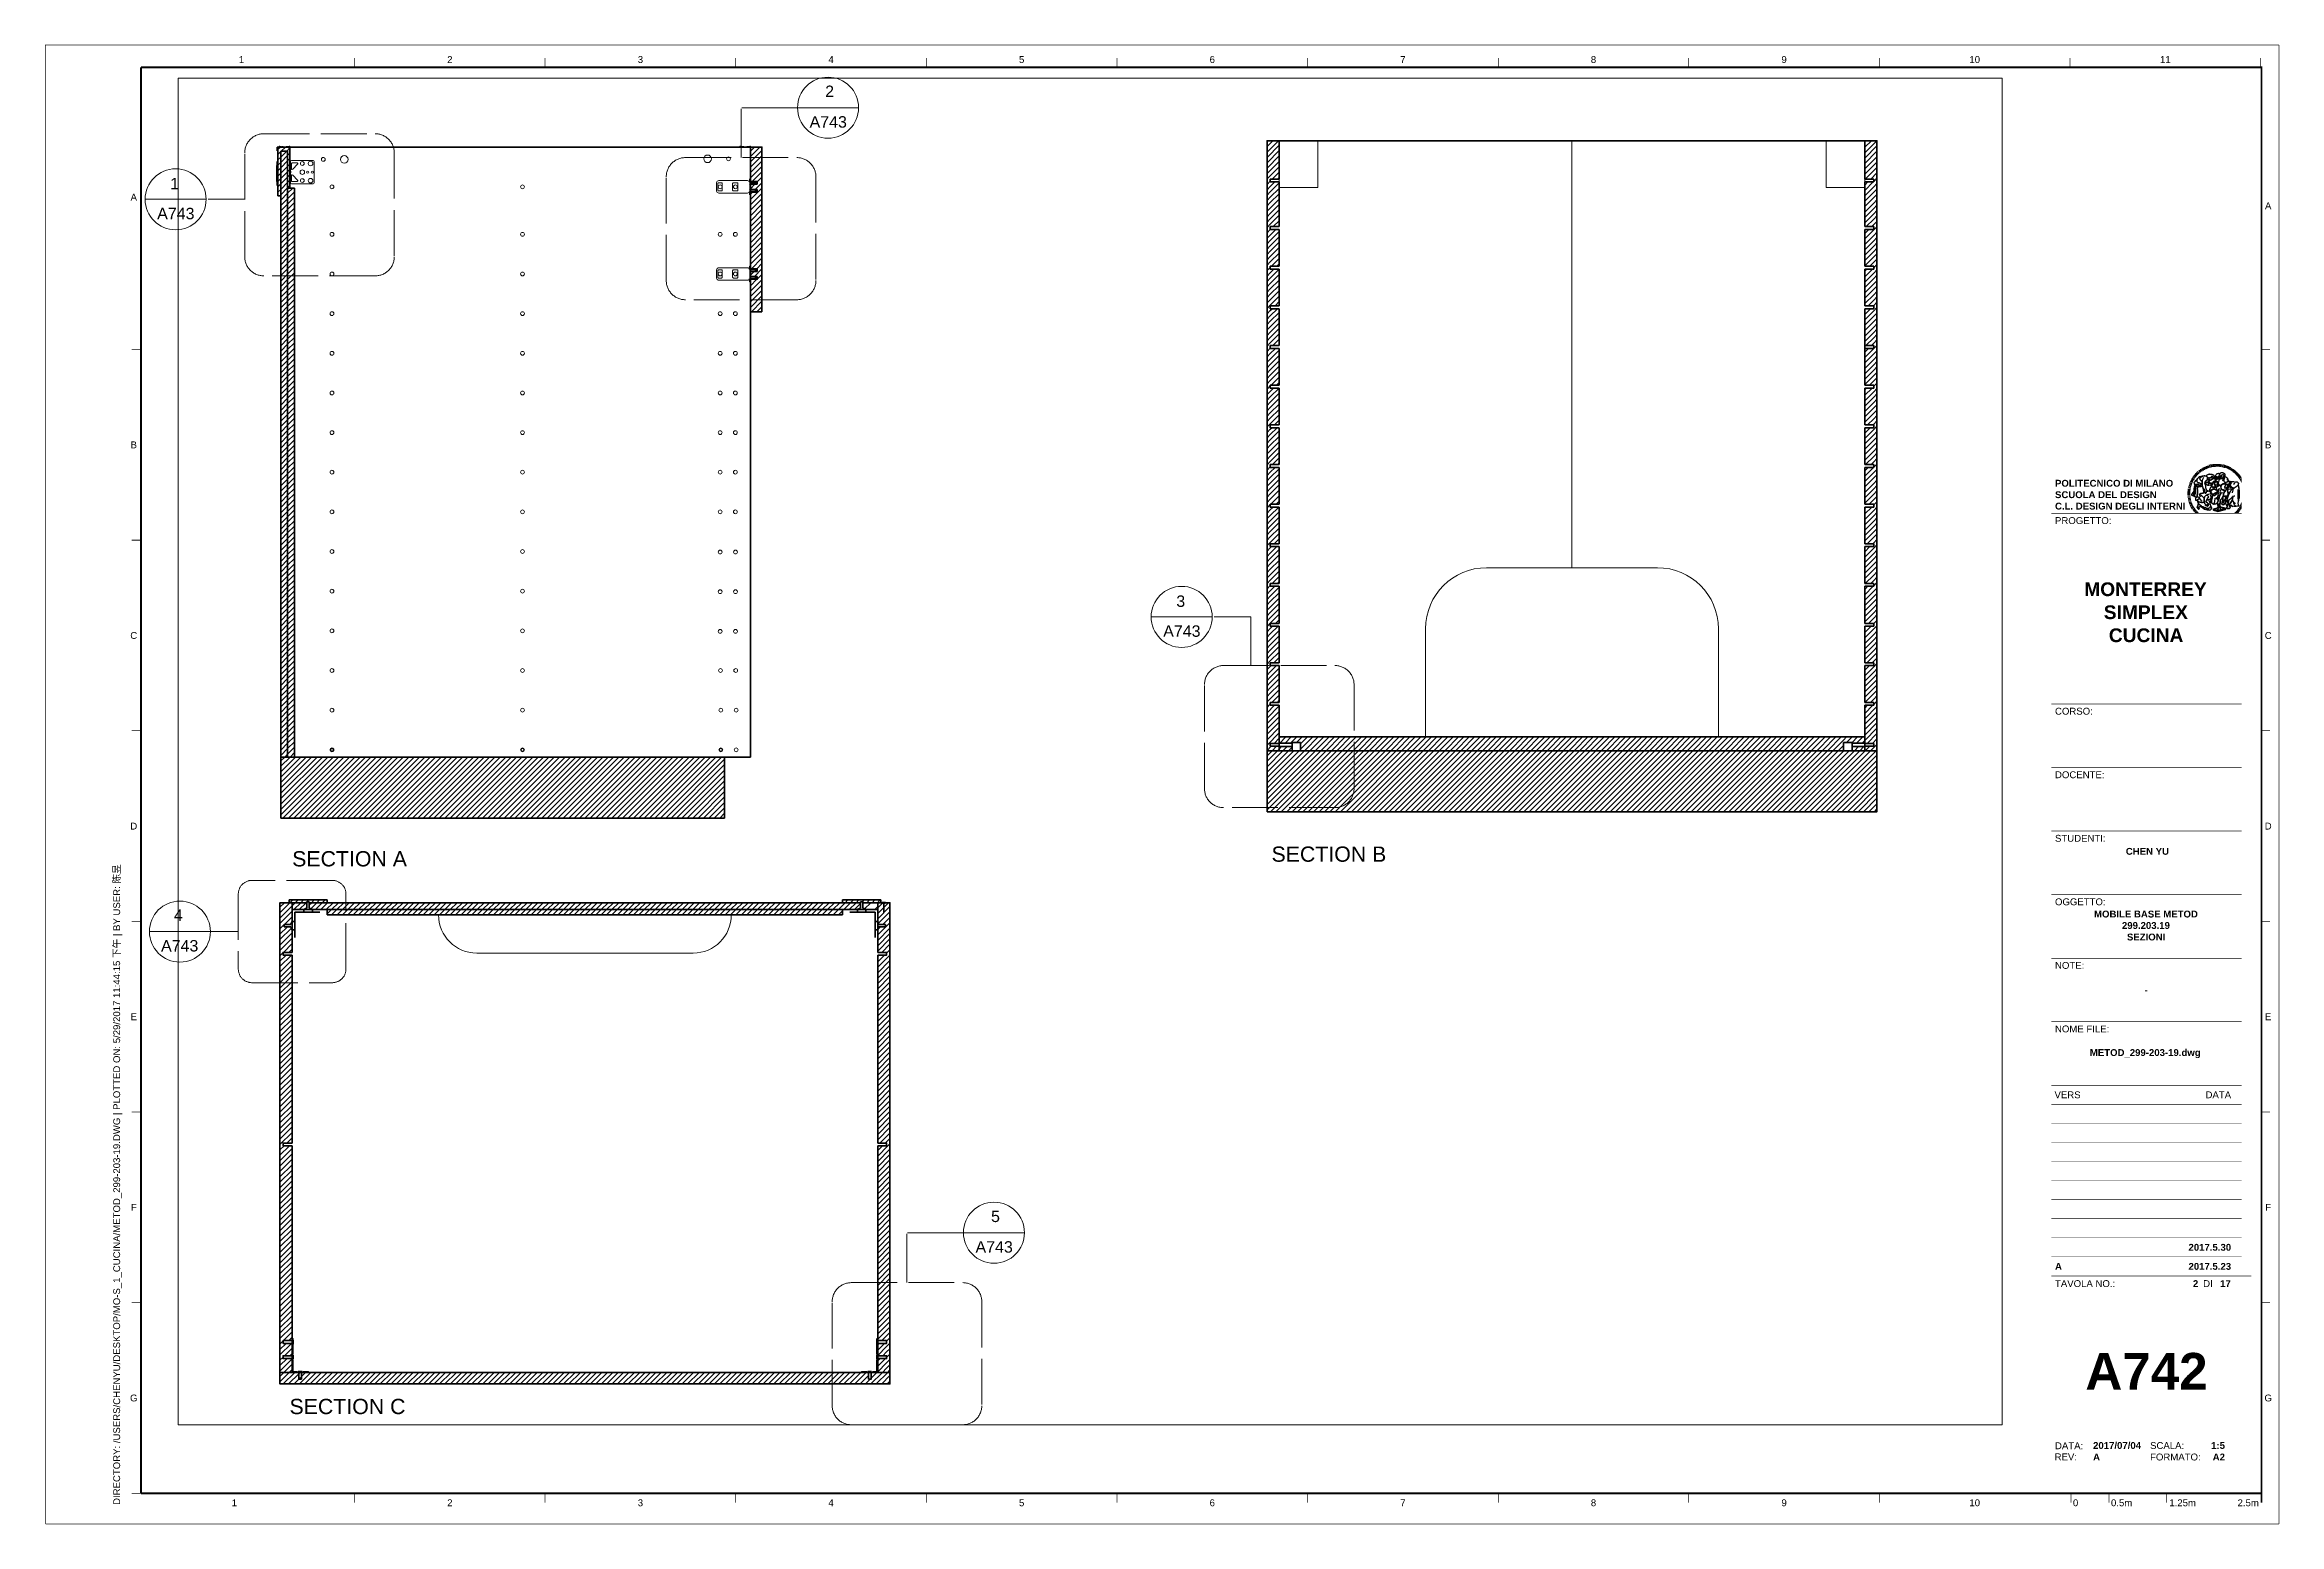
# Paper-space layout 'Layout2' of a CAD drawing. Header units: inches. Extents: x 0 to 586, y 0 to 388.
# The model-space entities are those that its viewports show. They can reach past a viewport. Long polylines and large blocks are cut down to what shows.
import ezdxf
from ezdxf.enums import TextEntityAlignment as Align

# ---------------------------------------------------------------- set-up
doc = ezdxf.new("R2010")
doc.units = ezdxf.units.IN
doc.header["$MEASUREMENT"] = 0
doc.set_wipeout_variables(frame=1)
doc.linetypes.add('ACAD_ISO02W100', pattern=[15, 12, -3])
doc.layers.get('DEFPOINTS').update_dxf_attribs({"color": 210, "lineweight": 18})
for name, color, linetype, lineweight in [('A-ELEV-MBE', 7, 'Continuous', 18), ('A-SECT-MCUT', 7, 'Continuous', 35), ('A-SECT-MCUT1', 7, 'Continuous', 35), ('symbol', 7, 'Continuous', 18)]:
    doc.layers.add(name, color=color, linetype=linetype, lineweight=lineweight)
for name, color, linetype in [('G-ANNO-LOGO', 3, 'Continuous'), ('G-ANNO-TEXT', 3, 'Continuous'), ('G-ANNO-TTLB', 3, 'Continuous'), ('Layer1', 3, 'Continuous'), ('SEZIONE', 252, 'Continuous')]:
    doc.layers.add(name, color=color, linetype=linetype)
doc.layers.add('G-ANNO-NPLT', color=210, linetype='Continuous', plot=False)
doc.styles.add('ARIAL', font='Arial.ttf')
doc.styles.add('ARIAL-BOLD', font='Arial Bold.ttf')
doc.styles.get("Standard").update_dxf_attribs({"font": 'Arial.ttf'})
pattern_1 = [(45, (1184.7727, -96.3243), (-0.7071068, 0.7071068), [])]
pattern_2 = [(45, (1306.1433, -123.4085), (-0.7071068, 0.7071068), [])]

psp = doc.layouts.new('Layout2')

# ---------------------------------------------------------------- texts
at = {"layer": 'G-ANNO-TEXT', "style": 'ARIAL'}
for s, p in [('1', (51.62, 384.3)), ('2', (106.27, 384.3)), ('3', (156.27, 384.3)), ('4', (206.27, 384.3)), ('5', (256.27, 384.3)), ('6', (306.27, 384.3)), ('7', (356.27, 384.3)), ('8', (406.27, 384.3)), ('9', (456.27, 384.3)), ('10', (506.27, 384.3)), ('11', (556.27, 384.3)), ('A', (23.36, 348.21)), ('A', (583.25, 345.94)), ('B', (23.36, 283.23)), ('C', (23.36, 233.23)), ('D', (23.36, 183.23)), ('E', (23.36, 133.23)), ('F', (23.36, 83.23)), ('G', (23.36, 33.23)), ('1', (49.76, 5.74)), ('2', (106.27, 5.74)), ('3', (156.27, 5.74)), ('4', (206.27, 5.74)), ('5', (256.27, 5.74)), ('6', (306.27, 5.74)), ('7', (356.27, 5.74)), ('8', (406.27, 5.74)), ('9', (456.27, 5.74)), ('10', (506.27, 5.74)), ('0', (532.73, 5.74)), ('0.5m', (544.81, 5.74)), ('1.25m', (560.81, 5.74)), ('2.5m', (578.01, 5.74))]:
    psp.add_text(s, height=1.8, dxfattribs=at).set_placement(p, align=Align.MIDDLE_CENTER)
at = {"layer": 'G-ANNO-TEXT', "insert": (17.98, 5.18), "char_height": 1.8, "attachment_point": 1, "rotation": 90, "style": 'ARIAL'}
psp.add_mtext_dynamic_manual_height_columns('DIRECTORY: /USERS/CHENYU/DESKTOP/MO-S_1_CUCINA/METOD_299-203-19.DWG | PLOTTED ON: 5/29/2017 11:44:15 下午 | BY USER: 陈昱', width=412.209, gutter_width=9, heights=[0], dxfattribs=at)
at = {"layer": 'Layer1', "char_height": 4, "attachment_point": 1}
for s, insert in [('SECTION A', (64.91, 176.66)), ('SECTION B', (321.81, 177.88)), ('SECTION C', (64.21, 33))]:
    psp.add_mtext_dynamic_manual_height_columns(s, width=205.3923, gutter_width=1, heights=[0], dxfattribs=dict(at, insert=insert))
at = {"layer": 'symbol', "char_height": 3, "width": 10.013}
for s, insert, attachment_point in [('2', (204.72, 377.47), 1), ('A743', (200.64, 369.44), 1), ('1', (32.93, 353.26), 1), ('A743', (29.5, 345.41), 1), ('3', (296.83, 243.73), 1), ('A743', (293.4, 235.88), 1), ('4', (36.22, 161.37), 3), ('A743', (40.3, 153.34), 3), ('5', (248.24, 82.38), 1), ('A743', (244.16, 74.35), 1)]:
    psp.add_mtext(s, dxfattribs=dict(at, insert=insert, attachment_point=attachment_point))

msp = doc.modelspace()

# ---------------------------------------------------------------- blocks, each defined once
blk = doc.blocks.new('logoPolimi')
for p, q in [((-1.49, 1.84), (-1.36, 1.68)), ((-1.41, 1.91), (-1.28, 1.74)), ((-1.32, 1.97), (-1.2, 1.8)), ((-1.22, 2.03), (-1.11, 1.85)), ((-1.13, 2.09), (-1.03, 1.9)), ((-1.03, 2.14), (-0.94, 1.95)), ((-0.93, 2.18), (-0.84, 1.99)), ((-0.83, 2.22), (-0.75, 2.03)), ((-0.72, 2.26), (-0.66, 2.06)), ((-0.61, 2.29), (-0.56, 2.09)), ((-0.51, 2.32), (-0.46, 2.11)), ((-0.4, 2.34), (-0.36, 2.13)), ((-0.29, 2.35), (-0.26, 2.14)), ((-0.18, 2.36), (-0.16, 2.15)), ((-0.07, 2.37), (-0.06, 2.16)), ((0.04, 2.37), (0.04, 2.16)), ((0.15, 2.36), (0.14, 2.16)), ((0.26, 2.36), (0.24, 2.15)), ((0.37, 2.34), (0.34, 2.13)), ((0.48, 2.32), (0.44, 2.12)), ((0.59, 2.3), (0.54, 2.09)), ((0.69, 2.27), (0.63, 2.07)), ((0.8, 2.23), (0.73, 2.03)), ((0.9, 2.19), (0.82, 2)), ((1, 2.15), (0.91, 1.96)), ((1.1, 2.1), (1, 1.91)), ((1.2, 2.04), (1.09, 1.86)), ((1.29, 1.99), (1.18, 1.81)), ((1.38, 1.92), (1.26, 1.75)), ((1.47, 1.86), (1.34, 1.69)), ((-2.37, 0.12), (-2.16, 0.11)), ((-2.37, 0.01), (-2.16, 0.01)), ((-2.36, 0.23), (-2.15, 0.21)), ((-2.35, 0.34), (-2.14, 0.31)), ((-2.33, 0.45), (-2.12, 0.41)), ((-2.3, 0.55), (-2.1, 0.51)), ((-2.28, 0.66), (-2.07, 0.6)), ((-2.24, 0.77), (-2.04, 0.7)), ((-2.2, 0.87), (-2.01, 0.79)), ((-2.16, 0.97), (-1.97, 0.89)), ((-2.11, 1.07), (-1.93, 0.98)), ((-2.06, 1.17), (-1.88, 1.07)), ((-2.01, 1.26), (-1.83, 1.15)), ((-1.94, 1.36), (-1.77, 1.24)), ((-1.88, 1.45), (-1.71, 1.32)), ((-1.84, 0.03), (-1.82, 0.35)), ((-1.81, 1.53), (-1.65, 1.4)), ((-1.74, 1.61), (-1.58, 1.47)), ((-1.73, 0.59), (-1.73, 0.59)), ((-1.73, 0.59), (-1.73, 0.59)), ((-1.66, 1.69), (-1.51, 1.54)), ((-1.65, 0.57), (-1.65, 0.57)), ((-1.59, 1.12), (-1.59, 1.12)), ((-1.58, 1.77), (-1.44, 1.61)), ((-1.51, 0.55), (-1.51, 0.55)), ((-1.51, 0.55), (-1.51, 0.55)), ((-1.31, 0.79), (-1.21, 0.75)), ((-1.21, 0.75), (-1.31, 0.79)), ((-1.21, 0.75), (-1.31, 0.79)), ((-1.21, 0.75), (-1.21, 0.75)), ((-1.21, 0.75), (-1.21, 0.75)), ((-1.19, 0.76), (-1.19, 0.76)), ((-1.19, 0.76), (-1.19, 0.76)), ((-1.17, 0.99), (-1.18, 0.99)), ((-1.18, 0.99), (-1.17, 0.99)), ((-1.16, 0.57), (-1.16, 0.57)), ((-1.16, 0.57), (-1.16, 0.57)), ((-1.1, 0.01), (-0.99, 0.06)), ((-0.99, 0.06), (-1.1, 0.01)), ((-0.99, 0.06), (-1.1, 0.01)), ((-0.99, 0.06), (-0.99, 0.06)), ((-0.99, 0.06), (-0.99, 0.06)), ((-0.97, 0.79), (-0.98, 0.79)), ((-0.89, 0.84), (-0.97, 0.79)), ((-0.97, 0.79), (-0.89, 0.84)), ((-0.96, 1.41), (-0.96, 1.41)), ((-0.96, 1.41), (-0.96, 1.41)), ((-0.89, 0.84), (-0.82, 0.87)), ((-0.82, 0.87), (-0.89, 0.84)), ((-0.89, 0.84), (-0.82, 0.87)), ((-0.88, 0.83), (-0.89, 0.84)), ((-0.85, 1.39), (-0.85, 1.39)), ((-0.85, 1.39), (-0.85, 1.39)), ((-0.84, 0.14), (-0.84, 0.14)), ((-0.77, 1.08), (-0.78, 1.08)), ((-0.78, 1.08), (-0.77, 1.08)), ((-0.61, 1.12), (-0.77, 1.08)), ((-0.77, 1.08), (-0.61, 1.12)), ((-0.77, 1.08), (-0.61, 1.12)), ((-0.75, 1.3), (-0.76, 1.29)), ((-0.76, 1.29), (-0.75, 1.3)), ((-0.65, 0.99), (-0.7, 0.96)), ((-0.69, 0.18), (-0.68, 0.18)), ((-0.66, 0.93), (-0.66, 0.93)), ((-0.66, 0.93), (-0.64, 0.93)), ((-0.66, 0.93), (-0.66, 0.93)), ((-0.66, 0.93), (-0.66, 0.93)), ((-0.63, 1.01), (-0.63, 1.01)), ((-0.63, 1.01), (-0.62, 1.01)), ((-0.63, 0.66), (-0.63, 0.66)), ((-0.6, 1.12), (-0.61, 1.12)), ((-0.61, 1.12), (-0.6, 1.12)), ((-0.61, 1.12), (-0.6, 1.12)), ((-0.61, 0.86), (-0.57, 0.85)), ((-0.57, 0.85), (-0.61, 0.86)), ((-0.61, 0.86), (-0.57, 0.85)), ((-0.53, 1.08), (-0.6, 1.12)), ((-0.6, 1.12), (-0.6, 1.11)), ((-0.6, 1.12), (-0.53, 1.08)), ((-0.57, 0.8), (-0.59, 0.8)), ((-0.57, 0.85), (-0.53, 0.84)), ((-0.57, 0.85), (-0.57, 0.85)), ((-0.57, 0.85), (-0.57, 0.85)), ((-0.57, 0.85), (-0.53, 0.84)), ((-0.56, 0.29), (-0.49, 0.48)), ((-0.56, 0.14), (-0.56, 0.29)), ((-0.5, 0.11), (-0.56, 0.14)), ((-0.53, 0.84), (-0.51, 0.84)), ((-0.53, 0.84), (-0.51, 0.84)), ((-0.53, 0.84), (-0.53, 0.84)), ((-0.51, 0.11), (-0.51, 0.11)), ((-0.51, 0.11), (-0.51, 0.11)), ((-0.34, 0.33), (-0.5, 0.11)), ((-0.49, 0.48), (-0.41, 0.55)), ((-0.42, 0.8), (-0.47, 0.79)), ((-0.42, 0.8), (-0.47, 0.79)), ((-0.47, 0.79), (-0.45, 0.76)), ((-0.47, 0.79), (-0.45, 0.76)), ((-0.45, 1.14), (-0.42, 1.11)), ((-0.42, 1.26), (-0.36, 1.22)), ((-0.41, 0.55), (-0.34, 0.49)), ((-0.4, 1.37), (-0.38, 1.38)), ((-0.39, 1.37), (-0.4, 1.37)), ((-0.35, 1.33), (-0.4, 1.37)), ((-0.39, 1.24), (-0.4, 1.23)), ((-0.38, 1.14), (-0.38, 1.14)), ((-0.34, 0.49), (-0.09, 0.48)), ((-0.16, 0.32), (-0.34, 0.33)), ((-0.14, 0.32), (-0.31, 0.34)), ((-0.28, 1.3), (-0.29, 1.3)), ((-0.28, 1.3), (-0.28, 1.3)), ((-0.16, 1.24), (-0.16, 1.25)), ((-0.16, 1.25), (-0.16, 1.25)), ((-0.16, 0.49), (-0.14, 0.64)), ((-0.06, 0.27), (-0.16, 0.32)), ((-0.1, 0.88), (-0.09, 0.87)), ((-0.08, 1.37), (-0.08, 1.38)), ((-0.08, 1.23), (-0.05, 1.21)), ((-0.05, 1.21), (-0.08, 1.23)), ((-0.08, 1.23), (-0.05, 1.21)), ((-0.03, 0.26), (-0.06, 0.27)), ((-0.05, 1.21), (-0.04, 1.21)), ((-0.04, 1.21), (-0.05, 1.21)), ((-0.04, 1.21), (-0.04, 1.21)), ((-0.04, 1.21), (-0.04, 1.21)), ((-0.04, 0.48), (-0.03, 0.26)), ((0.03, 1.15), (0.03, 1.15)), ((0.03, 0.66), (0.03, 0.67)), ((0.07, 0.58), (0.07, 0.57)), ((0.1, 1.18), (0.1, 1.18)), ((0.1, 0.84), (0.1, 0.84)), ((0.13, 1.32), (0.17, 1.19)), ((0.14, 0.71), (0.34, 0.65)), ((0.31, 0.56), (0.17, 0.63)), ((0.27, 1.61), (0.27, 1.61)), ((0.27, 1.61), (0.27, 1.61)), ((0.27, 1.61), (0.27, 1.61)), ((0.29, 1.29), (0.29, 1.29)), ((0.29, 1.29), (0.29, 1.29)), ((0.29, 1.29), (0.29, 1.29)), ((0.29, 1.29), (0.29, 1.29)), ((0.33, 0.49), (0.34, 0.49)), ((0.33, 0.03), (0.35, 0.03)), ((0.33, 0.03), (0.35, 0.03)), ((0.34, 0.65), (0.34, 0.64)), ((0.35, 0.03), (0.57, 0.06)), ((0.35, 0.03), (0.57, 0.06)), ((0.35, 0.03), (0.35, 0.03)), ((0.35, 0.03), (0.35, 0.03)), ((0.38, 1.36), (0.37, 1.35)), ((0.38, 0.34), (0.37, 0.34)), ((0.38, 0.34), (0.38, 0.34)), ((0.43, 0.67), (0.39, 0.64)), ((0.49, 1.05), (0.51, 1.13)), ((0.51, 1.13), (0.49, 1.05)), ((0.49, 1.05), (0.51, 1.13)), ((0.51, 1.31), (0.5, 1.29)), ((0.51, 1.13), (0.52, 1.23)), ((0.52, 1.23), (0.51, 1.23)), ((0.51, 1.23), (0.52, 1.23)), ((0.52, 1.23), (0.51, 1.13)), ((0.51, 1.13), (0.52, 1.23)), ((0.52, 1.24), (0.6, 1.37)), ((0.52, 1.23), (0.6, 1.36)), ((0.6, 1.36), (0.52, 1.23)), ((0.52, 1.23), (0.52, 1.23)), ((0.52, 1.23), (0.52, 1.24)), ((0.52, 1.23), (0.52, 1.23)), ((0.55, 1.07), (0.53, 1.06)), ((0.53, 1.04), (0.53, 1.06)), ((0.53, 1.05), (0.53, 1.04)), ((0.54, 0.3), (0.63, 0.32)), ((0.54, -0.08), (0.61, 0.06)), ((0.61, 0.06), (0.54, -0.08)), ((0.54, -0.08), (0.61, 0.06)), ((0.56, 0.19), (0.59, 0.21)), ((0.57, 1.07), (0.57, 1.07)), ((0.57, 1.07), (0.57, 1.07)), ((0.57, 1.07), (0.57, 1.07)), ((0.57, 1.07), (0.57, 1.07)), ((0.57, 1.07), (0.57, 1.07)), ((0.57, 1.07), (0.57, 1.07)), ((0.57, 1.07), (0.57, 1.07)), ((0.58, 0.3), (0.59, 0.29)), ((0.59, 0.78), (0.59, 0.79)), ((0.59, 0.79), (0.59, 0.79)), ((0.59, 0.79), (0.59, 0.79)), ((0.59, 0.79), (0.59, 0.78)), ((0.61, 0.06), (0.6, 0.07)), ((0.6, 0.07), (0.61, 0.06)), ((0.61, 0.06), (0.61, 0.07)), ((0.62, 0.21), (0.65, 0.22)), ((0.64, 1.37), (0.65, 1.37)), ((0.69, 0.86), (0.68, 0.86)), ((0.68, 0.86), (0.69, 0.86)), ((0.68, 0.76), (0.68, 0.76)), ((0.76, 0.26), (0.76, 0.26)), ((0.82, 0.35), (0.84, 0.36)), ((0.82, 0.35), (0.82, 0.35)), ((0.84, 0.36), (0.84, 0.37)), ((0.85, 0.34), (1.05, 0.35)), ((0.93, 1.05), (0.93, 1.05)), ((0.93, 1.05), (0.93, 1.05)), ((0.93, 1.05), (0.93, 1.04)), ((0.93, 1.05), (0.93, 1.05)), ((0.97, 0.66), (0.96, 0.66)), ((1.01, 0.97), (0.98, 0.96)), ((1.17, 0.96), (1.17, 0.95)), ((1.17, 0.95), (1.17, 0.95)), ((1.34, 0.37), (1.26, 0.04)), ((1.27, 0.37), (1.27, 0.38)), ((1.28, 0.95), (1.28, 0.95)), ((1.37, 0.73), (1.46, 0.81)), ((1.41, 0.4), (1.41, 0.41)), ((1.56, 1.79), (1.42, 1.63)), ((1.64, 1.71), (1.49, 1.56)), ((1.49, 0.9), (1.57, 0.92)), ((1.72, 1.63), (1.56, 1.49)), ((1.67, 0.6), (1.57, 0.53)), ((1.79, 1.55), (1.63, 1.41)), ((1.86, 1.47), (1.7, 1.34)), ((1.93, 1.38), (1.76, 1.26)), ((1.99, 1.29), (1.81, 1.17)), ((2.05, 1.19), (1.87, 1.09)), ((2.1, 1.1), (1.92, 1)), ((2.15, 1), (1.96, 0.91)), ((2.19, 0.9), (2, 0.82)), ((2.23, 0.79), (2.04, 0.72)), ((2.27, 0.69), (2.07, 0.63)), ((2.3, 0.58), (2.09, 0.53)), ((2.32, 0.47), (2.12, 0.43)), ((2.34, 0.37), (2.13, 0.33)), ((2.36, 0.26), (2.15, 0.23)), ((2.37, 0.15), (2.16, 0.13)), ((2.37, 0.04), (2.16, 0.03)), ((-2.37, -0.1), (-2.16, -0.09)), ((-2.36, -0.21), (-2.15, -0.19)), ((-2.35, -0.32), (-2.14, -0.29)), ((-2.33, -0.43), (-2.12, -0.39)), ((-2.31, -0.54), (-2.1, -0.49)), ((-2.28, -0.65), (-2.08, -0.59)), ((-2.25, -0.75), (-2.05, -0.69)), ((-2.21, -0.86), (-2.02, -0.78)), ((-2.17, -0.96), (-1.98, -0.87)), ((-2.12, -1.06), (-1.93, -0.96)), ((-2.07, -1.16), (-1.89, -1.05)), ((-2.04, -0.15), (-1.97, -0.2)), ((-2.01, -1.25), (-1.84, -1.14)), ((-1.95, -1.34), (-1.78, -1.22)), ((-1.89, -1.43), (-1.72, -1.31)), ((-1.82, -1.52), (-1.66, -1.38)), ((-1.75, -1.6), (-1.59, -1.46)), ((-1.67, -1.68), (-1.52, -1.53)), ((-1.58, -0.12), (-1.6, -0.18)), ((-1.6, -0.18), (-1.58, -0.28)), ((-1.57, -0.54), (-1.59, -0.54)), ((-1.59, -0.54), (-1.59, -0.54)), ((-1.59, -1.76), (-1.45, -1.6)), ((-1.56, -0.32), (-1.56, -0.31)), ((-1.56, -0.31), (-1.56, -0.31)), ((-1.53, -0.65), (-1.53, -0.65)), ((-1.53, -0.65), (-1.53, -0.65)), ((-1.51, -1.83), (-1.37, -1.67)), ((-1.48, -0.86), (-1.48, -0.85)), ((-1.42, -0.37), (-1.42, -0.37)), ((-1.42, -1.9), (-1.29, -1.73)), ((-1.38, -0.46), (-1.38, -0.46)), ((-1.33, -1.96), (-1.21, -1.79)), ((-1.31, -0.24), (-1.31, -0.23)), ((-1.31, -0.23), (-1.31, -0.24)), ((-1.23, -0.19), (-1.23, -0.19)), ((-1.23, -0.19), (-1.23, -0.19)), ((-1.23, -0.19), (-1.23, -0.19)), ((-1.23, -0.19), (-1.23, -0.19)), ((-1.01, -0.39), (-1.02, -0.39)), ((-1.02, -0.39), (-1.01, -0.39)), ((-1.02, -0.7), (-1.02, -0.7)), ((-1.02, -0.7), (-1.02, -0.7)), ((-1.02, -0.7), (-1.02, -0.7)), ((-0.79, -0.51), (-0.83, -0.58)), ((-0.83, -0.58), (-0.79, -0.51)), ((-0.83, -0.58), (-0.79, -0.51)), ((-0.78, -1.05), (-0.83, -0.94)), ((-0.83, -0.94), (-0.78, -1.05)), ((-0.83, -0.94), (-0.83, -0.94)), ((-0.83, -0.94), (-0.78, -1.05)), ((-0.82, -1.23), (-0.82, -1.23)), ((-0.82, -1.23), (-0.77, -1.23)), ((-0.77, -1.23), (-0.82, -1.23)), ((-0.82, -1.23), (-0.82, -1.23)), ((-0.77, -1.23), (-0.82, -1.23)), ((-0.75, -0.96), (-0.8, -0.89)), ((-0.8, -0.89), (-0.79, -0.92)), ((-0.79, -0.92), (-0.8, -0.89)), ((-0.8, -0.89), (-0.75, -0.96)), ((-0.79, -0.92), (-0.8, -0.89)), ((-0.8, -0.89), (-0.8, -0.89)), ((-0.8, -0.89), (-0.75, -0.96)), ((-0.79, -0.92), (-0.78, -0.95)), ((-0.78, -0.95), (-0.79, -0.92)), ((-0.78, -0.95), (-0.79, -0.92)), ((-0.77, -0.49), (-0.78, -0.48)), ((-0.78, -0.48), (-0.77, -0.49)), ((-0.78, -0.95), (-0.76, -1)), ((-0.76, -1), (-0.78, -0.95)), ((-0.76, -1), (-0.78, -0.95)), ((-0.71, -0.89), (-0.75, -0.87)), ((-0.75, -0.87), (-0.71, -0.89)), ((-0.75, -0.87), (-0.71, -0.89)), ((-0.72, -1.01), (-0.75, -0.96)), ((-0.75, -0.96), (-0.72, -1.01)), ((-0.75, -0.96), (-0.72, -1.01)), ((-0.64, -0.93), (-0.71, -0.89)), ((-0.71, -0.89), (-0.64, -0.93)), ((-0.71, -0.89), (-0.64, -0.93)), ((-0.66, -0.53), (-0.66, -0.53)), ((-0.66, -0.53), (-0.66, -0.53)), ((-0.66, -0.53), (-0.66, -0.53)), ((-0.39, -0.81), (-0.51, -0.69)), ((-0.51, -1.04), (-0.5, -1.04)), ((-0.48, -0.42), (-0.48, -0.42)), ((-0.48, -0.42), (-0.48, -0.42)), ((-0.48, -0.42), (-0.48, -0.42)), ((-0.41, -0.51), (-0.41, -0.51)), ((-0.38, -0.05), (-0.39, -0.12)), ((-0.39, -0.12), (-0.37, -0.1)), ((-0.35, -0.14), (-0.37, -0.08)), ((-0.37, -0.09), (-0.37, -0.09)), ((-0.33, -0.12), (-0.35, -0.14)), ((-0.32, -0.14), (-0.35, -0.14)), ((-0.35, -0.18), (-0.34, -0.22)), ((-0.34, -0.08), (-0.29, -0.16)), ((-0.34, -0.22), (-0.34, -0.22)), ((-0.27, -0.17), (-0.32, -0.14)), ((-0.25, -0.91), (-0.26, -0.9)), ((-0.26, -1.29), (0.1, -1.2)), ((0.1, -1.2), (-0.26, -1.29)), ((0.08, -1.4), (-0.26, -1.29)), ((-0.26, -1.29), (0.08, -1.4)), ((-0.26, -1.38), (-0.26, -1.29)), ((-0.26, -1.29), (-0.26, -1.29)), ((-0.26, -1.29), (-0.26, -1.38)), ((-0.26, -1.29), (0.08, -1.4)), ((-0.26, -1.29), (-0.26, -1.29)), ((0.08, -1.49), (-0.26, -1.38)), ((-0.26, -1.38), (0.09, -1.49)), ((-0.14, -0.15), (-0.16, -0.13)), ((-0.11, -0.04), (-0.12, -0.05)), ((-0.04, -0.41), (-0.01, -0.44)), ((-0.01, -0.44), (-0.04, -0.41)), ((-0.04, -0.41), (-0.01, -0.44)), ((0.07, -0.84), (0.07, -0.84)), ((0.07, -0.84), (0.07, -0.84)), ((0.1, -1.2), (0.08, -1.32)), ((0.08, -1.32), (0.13, -1.2)), ((0.08, -1.4), (0.72, -1.22)), ((0.72, -1.22), (0.08, -1.4)), ((0.08, -1.4), (0.72, -1.22)), ((0.72, -1.31), (0.08, -1.49)), ((0.08, -1.44), (0.08, -1.4)), ((0.08, -1.4), (0.08, -1.44)), ((0.08, -1.4), (0.08, -1.49)), ((0.08, -1.49), (0.08, -1.44)), ((0.08, -1.44), (0.08, -1.44)), ((0.08, -1.44), (0.08, -1.45)), ((0.08, -1.45), (0.08, -1.46)), ((0.08, -1.46), (0.08, -1.49)), ((0.1, -1.01), (0.09, -0.86)), ((0.1, -1.01), (0.09, -0.86)), ((0.09, -1.49), (0.72, -1.31)), ((0.1, -1.2), (0.12, -1.04)), ((0.12, -1.04), (0.1, -1.2)), ((0.13, -1.2), (0.1, -1.2)), ((0.1, -1.2), (0.13, -1.2)), ((0.13, -1.2), (0.1, -1.2)), ((0.1, -1.2), (0.1, -1.2)), ((0.11, -0.44), (0.11, -0.44)), ((0.11, -0.44), (0.11, -0.44)), ((0.12, -0.21), (0.12, -0.21)), ((0.12, -0.21), (0.12, -0.21)), ((0.12, -0.21), (0.12, -0.21)), ((0.12, -0.21), (0.12, -0.21)), ((0.12, -0.21), (0.12, -0.21)), ((0.12, -0.21), (0.12, -0.21)), ((0.12, -0.21), (0.12, -0.21)), ((0.12, -0.21), (0.12, -0.21)), ((0.12, -0.21), (0.12, -0.21)), ((0.12, -0.21), (0.12, -0.21)), ((0.12, -0.21), (0.12, -0.21)), ((0.12, -0.21), (0.12, -0.21)), ((0.12, -0.21), (0.12, -0.21)), ((0.12, -0.56), (0.14, -0.53)), ((0.14, -0.53), (0.12, -0.56)), ((0.12, -0.56), (0.14, -0.53)), ((0.12, -1.04), (0.12, -1.04)), ((0.12, -1.04), (0.12, -1.04)), ((0.12, -1.04), (0.12, -1.04)), ((0.21, -0.99), (0.13, -1.2)), ((0.13, -1.2), (0.21, -0.99)), ((0.36, -1.14), (0.13, -1.2)), ((0.13, -1.2), (0.26, -1.17)), ((0.14, -0.53), (0.16, -0.49)), ((0.16, -0.49), (0.14, -0.53)), ((0.14, -0.53), (0.16, -0.49)), ((0.16, -0.49), (0.16, -0.49)), ((0.16, -0.49), (0.16, -0.49)), ((0.28, -1.19), (0.21, -0.99)), ((0.21, -0.99), (0.31, -1.27)), ((0.24, -0.17), (0.24, -0.16)), ((0.24, -0.16), (0.24, -0.17)), ((0.25, -0.84), (0.25, -0.88)), ((0.25, -0.88), (0.25, -0.84)), ((0.25, -0.88), (0.25, -0.84)), ((0.25, -0.88), (0.29, -1.17)), ((0.26, -0.88), (0.25, -0.88)), ((0.31, -1.27), (0.25, -0.88)), ((0.26, -1.17), (0.28, -1.16)), ((0.28, -1.16), (0.36, -1.14)), ((0.29, -1.17), (0.28, -1.19)), ((0.36, -1.14), (0.72, -1.22)), ((0.72, -1.22), (0.36, -1.14)), ((0.49, -0.31), (0.49, -0.31)), ((0.49, -0.31), (0.49, -0.31)), ((0.5, -0.27), (0.5, -0.27)), ((0.51, -0.27), (0.51, -0.27)), ((0.72, -0.81), (0.75, -0.89)), ((0.72, -1.22), (0.72, -1.31)), ((0.72, -1.31), (0.72, -1.22)), ((0.74, -0.23), (0.74, -0.23)), ((0.74, -0.23), (0.75, -0.24)), ((0.75, -0.23), (0.75, -0.23)), ((0.86, -0.25), (0.82, -0.34)), ((0.87, -0.22), (0.86, -0.23)), ((0.87, -0.22), (0.86, -0.25)), ((0.96, -0.58), (0.96, -0.57)), ((1.05, -1.05), (1.04, -1.05)), ((1.37, -1.93), (1.25, -1.76)), ((1.31, -0.27), (1.3, -0.26)), ((1.3, -0.26), (1.3, -0.26)), ((1.3, -0.26), (1.3, -0.26)), ((1.3, -0.26), (1.31, -0.27)), ((1.3, -0.26), (1.3, -0.26)), ((1.46, -1.87), (1.33, -1.7)), ((1.54, -1.8), (1.41, -1.64)), ((1.63, -1.72), (1.48, -1.57)), ((1.71, -1.65), (1.55, -1.5)), ((1.78, -1.57), (1.62, -1.43)), ((1.85, -1.48), (1.69, -1.35)), ((1.92, -1.39), (1.75, -1.27)), ((1.98, -1.3), (1.81, -1.19)), ((2.04, -1.21), (1.86, -1.1)), ((2.09, -1.11), (1.91, -1.01)), ((2.14, -1.01), (1.95, -0.92)), ((2.19, -0.91), (1.99, -0.83)), ((2.23, -0.81), (2.03, -0.74)), ((2.26, -0.7), (2.06, -0.64)), ((2.29, -0.6), (2.09, -0.55)), ((2.32, -0.49), (2.11, -0.45)), ((2.34, -0.38), (2.13, -0.35)), ((2.35, -0.27), (2.15, -0.25)), ((2.37, -0.08), (2.16, -0.07)), ((2.36, -0.16), (2.16, -0.15)), ((-1.24, -2.02), (-1.13, -1.84)), ((-1.14, -2.08), (-1.04, -1.89)), ((-1.04, -2.13), (-0.95, -1.94)), ((-0.94, -2.18), (-0.86, -1.98)), ((-0.84, -2.22), (-0.77, -2.02)), ((-0.74, -2.25), (-0.67, -2.05)), ((-0.63, -2.29), (-0.57, -2.08)), ((-0.52, -2.31), (-0.48, -2.11)), ((-0.42, -2.33), (-0.38, -2.13)), ((-0.31, -2.35), (-0.28, -2.14)), ((-0.2, -2.36), (-0.18, -2.15)), ((-0.09, -2.37), (-0.08, -2.16)), ((0.03, -2.37), (0.02, -2.16)), ((0.14, -2.37), (0.12, -2.16)), ((0.25, -2.36), (0.22, -2.15)), ((0.35, -2.34), (0.32, -2.14)), ((0.46, -2.32), (0.42, -2.12)), ((0.57, -2.3), (0.52, -2.1)), ((0.68, -2.27), (0.62, -2.07)), ((0.78, -2.24), (0.71, -2.04)), ((0.89, -2.2), (0.81, -2)), ((0.99, -2.15), (0.9, -1.96)), ((1.09, -2.11), (0.99, -1.92)), ((1.19, -2.05), (1.08, -1.87)), ((1.28, -2), (1.17, -1.82))]:
    blk.add_line(p, q)
for points in [[(-1.9, 0.12), (-1.94, 0.02), (-2.05, -0.09), (-2.05, -0.09)], [(-1.86, 0.38), (-1.86, 0.38), (-1.87, 0.19), (-1.9, 0.12)], [(-1.76, 0.6), (-1.76, 0.6), (-1.84, 0.57), (-1.86, 0.38)], [(-1.86, -0.04), (-1.84, 0.02), (-1.84, 0.03), (-1.84, 0.03)], [(-1.82, 0.78), (-1.83, 0.8), (-1.85, 0.86), (-1.83, 0.88)], [(-1.82, 0.78), (-1.83, 0.8), (-1.85, 0.86), (-1.83, 0.88)], [(-1.83, 0.88), (-1.81, 0.9), (-1.76, 0.96), (-1.76, 0.96)], [(-1.83, 0.88), (-1.81, 0.9), (-1.76, 0.96), (-1.76, 0.96)], [(-1.76, 0.6), (-1.83, 0.7), (-1.78, 0.74), (-1.78, 0.74)], [(-1.78, 0.74), (-1.79, 0.74), (-1.83, 0.7), (-1.76, 0.6)], [(-1.78, 0.74), (-1.8, 0.76), (-1.81, 0.78), (-1.82, 0.78)], [(-1.78, 0.74), (-1.8, 0.76), (-1.81, 0.78), (-1.82, 0.78)], [(-1.82, 0.35), (-1.81, 0.5), (-1.73, 0.59), (-1.73, 0.59)], [(-1.82, -0.19), (-1.73, -0.07), (-1.75, 0.14), (-1.75, 0.3)], [(-1.75, 0.33), (-1.75, 0.17), (-1.73, -0.05), (-1.8, -0.17)], [(-1.78, 0.74), (-1.75, 0.72), (-1.72, 0.69), (-1.68, 0.7)], [(-1.68, 0.7), (-1.72, 0.69), (-1.75, 0.72), (-1.78, 0.74)], [(-1.68, 0.7), (-1.72, 0.69), (-1.75, 0.72), (-1.78, 0.74)], [(-1.78, 0.74), (-1.78, 0.74), (-1.78, 0.74), (-1.78, 0.74)], [(-1.76, 0.96), (-1.68, 1.1), (-1.59, 1.12), (-1.59, 1.12)], [(-1.76, 0.96), (-1.68, 1.1), (-1.6, 1.12), (-1.6, 1.12)], [(-1.73, 0.59), (-1.74, 0.59), (-1.75, 0.6), (-1.76, 0.6)], [(-1.73, 0.59), (-1.74, 0.59), (-1.75, 0.6), (-1.76, 0.6)], [(-1.75, 0.3), (-1.76, 0.47), (-1.65, 0.57), (-1.65, 0.57)], [(-1.65, 0.57), (-1.65, 0.57), (-1.76, 0.5), (-1.75, 0.33)], [(-1.65, 0.57), (-1.68, 0.58), (-1.7, 0.58), (-1.73, 0.59)], [(-1.65, 0.57), (-1.68, 0.58), (-1.7, 0.58), (-1.73, 0.59)], [(-1.5, 0.71), (-1.53, 0.74), (-1.61, 0.71), (-1.68, 0.7)], [(-1.68, 0.7), (-1.61, 0.71), (-1.53, 0.73), (-1.5, 0.71)], [(-1.5, 0.71), (-1.53, 0.73), (-1.61, 0.71), (-1.68, 0.7)], [(-1.51, 0.55), (-1.56, 0.56), (-1.61, 0.56), (-1.65, 0.57)], [(-1.65, 0.57), (-1.61, 0.56), (-1.56, 0.56), (-1.51, 0.55)], [(-1.51, 0.55), (-1.56, 0.56), (-1.61, 0.56), (-1.65, 0.57)], [(-1.59, 1.12), (-1.6, 1.06), (-1.61, 0.99), (-1.61, 0.97)], [(-1.61, 0.97), (-1.61, 0.99), (-1.6, 1.06), (-1.59, 1.12)], [(-1.61, 0.97), (-1.61, 0.99), (-1.6, 1.06), (-1.59, 1.12)], [(-1.61, 0.97), (-1.61, 0.95), (-1.56, 0.88), (-1.54, 0.87)], [(-1.54, 0.87), (-1.56, 0.88), (-1.61, 0.95), (-1.61, 0.97)], [(-1.54, 0.87), (-1.56, 0.88), (-1.61, 0.96), (-1.61, 0.97)], [(-1.59, 1.12), (-1.59, 1.13), (-1.59, 1.15), (-1.58, 1.16)], [(-1.59, 1.12), (-1.59, 1.13), (-1.59, 1.15), (-1.58, 1.16)], [(-1.58, 1.16), (-1.57, 1.21), (-1.52, 1.23), (-1.49, 1.25)], [(-1.58, 1.16), (-1.57, 1.21), (-1.52, 1.23), (-1.49, 1.25)], [(-1.58, 0.36), (-1.58, 0.48), (-1.51, 0.55), (-1.51, 0.55)], [(-1.51, 0.55), (-1.51, 0.55), (-1.58, 0.48), (-1.58, 0.36)], [(-1.51, 0.55), (-1.51, 0.55), (-1.58, 0.48), (-1.58, 0.36)], [(-1.55, 0.04), (-1.55, 0.08), (-1.58, 0.25), (-1.58, 0.36)], [(-1.58, 0.36), (-1.58, 0.25), (-1.55, 0.08), (-1.55, 0.04)], [(-1.58, 0.36), (-1.58, 0.25), (-1.55, 0.08), (-1.55, 0.04)], [(-1.58, -0.12), (-1.57, -0.06), (-1.55, 0.02), (-1.55, 0.04)], [(-1.55, 0.04), (-1.55, 0.02), (-1.57, -0.06), (-1.58, -0.12)], [(-1.55, 0.04), (-1.55, 0.02), (-1.56, -0.04), (-1.57, -0.1)], [(-1.54, 0.87), (-1.52, 0.85), (-1.47, 0.83), (-1.44, 0.83)], [(-1.44, 0.83), (-1.47, 0.83), (-1.52, 0.85), (-1.54, 0.87)], [(-1.45, 0.83), (-1.47, 0.83), (-1.52, 0.85), (-1.54, 0.87)], [(-1.51, 0.55), (-1.33, 0.54), (-1.16, 0.57), (-1.16, 0.57)], [(-1.16, 0.57), (-1.16, 0.57), (-1.33, 0.54), (-1.51, 0.55)], [(-1.16, 0.57), (-1.16, 0.57), (-1.33, 0.54), (-1.51, 0.55)], [(-1.5, 0.71), (-1.46, 0.68), (-1.4, 0.62), (-1.33, 0.66)], [(-1.33, 0.66), (-1.4, 0.62), (-1.46, 0.68), (-1.5, 0.71)], [(-1.33, 0.66), (-1.4, 0.62), (-1.46, 0.68), (-1.5, 0.71)], [(-1.49, 1.25), (-1.46, 1.26), (-1.42, 1.33), (-1.39, 1.36)], [(-1.49, 1.25), (-1.46, 1.27), (-1.43, 1.34), (-1.39, 1.36)], [(-1.31, 0.79), (-1.33, 0.79), (-1.42, 0.83), (-1.45, 0.83)], [(-1.44, 0.83), (-1.42, 0.83), (-1.33, 0.79), (-1.31, 0.79)], [(-1.31, 0.79), (-1.33, 0.79), (-1.42, 0.83), (-1.44, 0.83)], [(-1.35, 1.1), (-1.4, 1.17), (-1.36, 1.23), (-1.29, 1.31)], [(-1.29, 1.31), (-1.36, 1.23), (-1.4, 1.17), (-1.35, 1.1)], [(-1.35, 1.1), (-1.4, 1.17), (-1.36, 1.23), (-1.29, 1.31)], [(-1.39, 1.36), (-1.35, 1.38), (-1.26, 1.4), (-1.19, 1.41)], [(-1.39, 1.36), (-1.35, 1.38), (-1.26, 1.4), (-1.19, 1.41)], [(-1.18, 0.99), (-1.24, 0.97), (-1.3, 1.03), (-1.35, 1.1)], [(-1.35, 1.1), (-1.3, 1.03), (-1.24, 0.97), (-1.18, 0.99)], [(-1.18, 1), (-1.24, 0.97), (-1.3, 1.03), (-1.35, 1.1)], [(-1.33, 0.66), (-1.28, 0.7), (-1.23, 0.73), (-1.21, 0.75)], [(-1.21, 0.75), (-1.23, 0.73), (-1.28, 0.7), (-1.33, 0.66)], [(-1.21, 0.75), (-1.23, 0.73), (-1.28, 0.7), (-1.33, 0.66)], [(-1.29, 1.31), (-1.22, 1.39), (-1.01, 1.41), (-0.96, 1.41)], [(-0.96, 1.41), (-1.01, 1.41), (-1.22, 1.39), (-1.29, 1.31)], [(-1.29, 1.31), (-1.22, 1.39), (-1.01, 1.41), (-0.96, 1.41)], [(-1.24, -0.02), (-1.21, -0.01), (-1.1, 0.01), (-1.1, 0.01)], [(-1.1, 0.01), (-1.1, 0.01), (-1.21, -0.01), (-1.24, -0.02)], [(-1.1, 0.01), (-1.1, 0.01), (-1.21, -0.01), (-1.24, -0.02)], [(-1.21, 0.75), (-1.2, 0.75), (-1.19, 0.76), (-1.19, 0.76)], [(-1.19, 0.76), (-1.19, 0.76), (-1.2, 0.75), (-1.21, 0.75)], [(-1.19, 0.76), (-1.19, 0.76), (-1.2, 0.76), (-1.21, 0.75)], [(-1.19, 1.41), (-1.11, 1.43), (-0.97, 1.41), (-0.97, 1.41)], [(-1.19, 1.41), (-1.12, 1.43), (-0.98, 1.41), (-0.98, 1.41)], [(-1.19, 0.76), (-1.19, 0.77), (-1.18, 0.78), (-1.18, 0.79)], [(-1.18, 0.79), (-1.18, 0.78), (-1.19, 0.77), (-1.19, 0.76)], [(-1.19, 0.76), (-1.19, 0.77), (-1.19, 0.78), (-1.18, 0.79)], [(-1.18, 0.68), (-1.18, 0.68), (-1.19, 0.71), (-1.19, 0.76)], [(-1.19, 0.76), (-1.19, 0.71), (-1.18, 0.68), (-1.18, 0.68)], [(-1.18, 0.68), (-1.18, 0.68), (-1.19, 0.71), (-1.19, 0.76)], [(-1.18, 0.97), (-1.18, 0.97), (-1.18, 0.98), (-1.17, 0.99)], [(-1.17, 0.99), (-1.18, 0.98), (-1.18, 0.97), (-1.18, 0.97)], [(-1.18, 0.97), (-1.18, 0.97), (-1.18, 0.98), (-1.17, 0.99)], [(-1.18, 0.79), (-1.17, 0.86), (-1.18, 0.95), (-1.18, 0.97)], [(-1.18, 0.97), (-1.18, 0.95), (-1.17, 0.86), (-1.18, 0.79)], [(-1.18, 0.79), (-1.17, 0.86), (-1.18, 0.95), (-1.18, 0.97)], [(-1.16, 0.57), (-1.17, 0.6), (-1.18, 0.64), (-1.18, 0.68)], [(-1.18, 0.68), (-1.18, 0.64), (-1.17, 0.6), (-1.16, 0.57)], [(-1.16, 0.57), (-1.17, 0.6), (-1.18, 0.64), (-1.18, 0.68)], [(-1.17, 0.99), (-1.17, 1.03), (-1.16, 1.09), (-1.14, 1.13)], [(-1.09, 0.42), (-1.1, 0.44), (-1.14, 0.48), (-1.16, 0.57)], [(-1.16, 0.57), (-1.14, 0.48), (-1.1, 0.44), (-1.09, 0.42)], [(-1.09, 0.42), (-1.1, 0.44), (-1.14, 0.48), (-1.16, 0.57)], [(-1.14, 1.13), (-1.12, 1.18), (-1.05, 1.31), (-1.05, 1.31)], [(-1.12, 0.46), (-1.12, 0.46), (-1.13, 0.38), (-1.11, 0.26)], [(-1.11, 0.26), (-1.08, 0.14), (-1.05, 0.03), (-1.05, 0.03)], [(-1.02, 0.32), (-1.02, 0.32), (-1.08, 0.4), (-1.09, 0.42)], [(-1.09, 0.42), (-1.08, 0.4), (-1.02, 0.32), (-1.02, 0.32)], [(-1.02, 0.32), (-1.02, 0.32), (-1.08, 0.4), (-1.09, 0.42)], [(-0.98, 0.2), (-0.98, 0.21), (-1.02, 0.32), (-1.02, 0.32)], [(-1.02, 0.32), (-1.02, 0.32), (-0.98, 0.21), (-0.98, 0.2)], [(-0.98, 0.2), (-0.98, 0.21), (-1.02, 0.32), (-1.02, 0.32)], [(-1.01, 0.12), (-1, 0.16), (-0.98, 0.19), (-0.98, 0.2)], [(-0.98, 0.2), (-0.98, 0.19), (-1, 0.16), (-1.01, 0.12)], [(-1.01, 0.12), (-1, 0.16), (-0.98, 0.19), (-0.98, 0.2)], [(-0.99, 0.06), (-1, 0.07), (-1.01, 0.1), (-1.01, 0.12)], [(-1.01, 0.12), (-1.01, 0.1), (-1, 0.07), (-0.99, 0.06)], [(-0.99, 0.06), (-1, 0.07), (-1.01, 0.1), (-1.01, 0.12)], [(-0.99, 0.06), (-0.99, 0.06), (-0.99, 0.06), (-0.98, 0.05)], [(-0.98, 0.05), (-0.99, 0.06), (-0.99, 0.06), (-0.99, 0.06)], [(-0.99, 0.05), (-0.99, 0.06), (-0.99, 0.06), (-0.99, 0.06)], [(-0.95, 0.02), (-0.96, 0.03), (-0.97, 0.04), (-0.99, 0.05)], [(-0.98, 1.41), (-0.98, 1.41), (-0.97, 1.41), (-0.96, 1.41)], [(-0.98, 0.81), (-0.94, 0.85), (-0.92, 0.93), (-0.91, 0.97)], [(-0.91, 0.97), (-0.92, 0.93), (-0.94, 0.85), (-0.98, 0.81)], [(-0.91, 0.97), (-0.92, 0.93), (-0.94, 0.85), (-0.98, 0.81)], [(-0.98, 0.79), (-0.98, 0.81), (-0.98, 0.81), (-0.98, 0.81)], [(-0.98, 0.81), (-0.98, 0.81), (-0.98, 0.81), (-0.98, 0.79)], [(-0.98, 0.81), (-0.98, 0.81), (-0.98, 0.81), (-0.98, 0.79)], [(-0.98, 0.79), (-0.98, 0.79), (-0.98, 0.78), (-0.97, 0.77)], [(-0.98, 0.79), (-0.98, 0.79), (-0.98, 0.78), (-0.97, 0.77)], [(-0.98, 0.05), (-0.97, 0.04), (-0.96, 0.03), (-0.95, 0.02)], [(-0.95, 0.02), (-0.96, 0.03), (-0.97, 0.04), (-0.98, 0.05)], [(-0.97, 1.41), (-0.97, 1.41), (-0.97, 1.41), (-0.96, 1.41)], [(-0.97, 0.77), (-0.96, 0.74), (-0.91, 0.64), (-0.91, 0.57)], [(-0.97, 0.77), (-0.96, 0.74), (-0.91, 0.64), (-0.91, 0.57)], [(-0.96, 1.41), (-0.94, 1.41), (-0.9, 1.41), (-0.85, 1.39)], [(-0.96, 1.41), (-0.94, 1.41), (-0.9, 1.41), (-0.85, 1.39)], [(-0.95, 0.02), (-0.94, 0.01), (-0.92, 0.01), (-0.9, 0.01)], [(-0.9, 0.01), (-0.92, 0.01), (-0.94, 0.01), (-0.95, 0.02)], [(-0.91, 0.01), (-0.92, 0.01), (-0.94, 0.01), (-0.95, 0.02)], [(-0.91, 0.97), (-0.89, 1), (-0.87, 1.01), (-0.84, 1.02)], [(-0.84, 1.02), (-0.87, 1.01), (-0.89, 1), (-0.91, 0.97)], [(-0.84, 1.02), (-0.87, 1.01), (-0.89, 1.01), (-0.91, 0.97)], [(-0.91, 0.57), (-0.91, 0.5), (-0.9, 0.43), (-0.88, 0.37)], [(-0.91, 0.57), (-0.91, 0.5), (-0.9, 0.43), (-0.88, 0.37)], [(-0.87, 0.03), (-0.87, 0.03), (-0.89, 0.01), (-0.91, 0.01)], [(-0.9, 0.01), (-0.89, 0.01), (-0.87, 0.03), (-0.87, 0.03)], [(-0.87, 0.03), (-0.87, 0.03), (-0.89, 0.01), (-0.9, 0.01)], [(-0.88, 0.84), (-0.88, 0.84), (-0.89, 0.79), (-0.88, 0.77)], [(-0.88, 0.77), (-0.89, 0.79), (-0.88, 0.83), (-0.88, 0.83)], [(-0.74, 0.66), (-0.85, 0.67), (-0.88, 0.77), (-0.88, 0.77)], [(-0.88, 0.77), (-0.88, 0.77), (-0.85, 0.67), (-0.74, 0.66)], [(-0.88, 0.37), (-0.86, 0.32), (-0.83, 0.25), (-0.82, 0.25)], [(-0.88, 0.37), (-0.86, 0.32), (-0.83, 0.25), (-0.82, 0.25)], [(-0.87, 0.03), (-0.86, 0.03), (-0.86, 0.05), (-0.86, 0.06)], [(-0.86, 0.06), (-0.86, 0.05), (-0.86, 0.03), (-0.87, 0.03)], [(-0.86, 0.06), (-0.86, 0.05), (-0.86, 0.03), (-0.87, 0.03)], [(-0.85, 1.39), (-0.86, 1.42), (-0.8, 1.45), (-0.8, 1.46)], [(-0.85, 1.39), (-0.86, 1.42), (-0.83, 1.44), (-0.82, 1.45)], [(-0.86, 0.06), (-0.86, 0.07), (-0.86, 0.1), (-0.85, 0.11)], [(-0.85, 0.11), (-0.86, 0.1), (-0.86, 0.07), (-0.86, 0.06)], [(-0.85, 0.11), (-0.86, 0.1), (-0.86, 0.07), (-0.86, 0.06)], [(-0.81, 1.36), (-0.83, 1.37), (-0.84, 1.38), (-0.85, 1.39)], [(-0.85, 1.39), (-0.84, 1.38), (-0.83, 1.37), (-0.81, 1.36)], [(-0.85, 1.39), (-0.84, 1.38), (-0.83, 1.37), (-0.81, 1.36)], [(-0.85, 0.11), (-0.85, 0.12), (-0.84, 0.14), (-0.84, 0.14)], [(-0.84, 0.14), (-0.84, 0.14), (-0.85, 0.12), (-0.85, 0.11)], [(-0.84, 0.14), (-0.84, 0.14), (-0.85, 0.12), (-0.85, 0.11)], [(-0.84, 1.02), (-0.83, 1.03), (-0.81, 1.05), (-0.78, 1.08)], [(-0.78, 1.08), (-0.81, 1.05), (-0.83, 1.03), (-0.84, 1.02)], [(-0.78, 1.08), (-0.81, 1.05), (-0.83, 1.03), (-0.84, 1.02)], [(-0.84, 0.14), (-0.83, 0.15), (-0.81, 0.16), (-0.81, 0.16)], [(-0.81, 0.16), (-0.81, 0.16), (-0.83, 0.15), (-0.84, 0.14)], [(-0.81, 0.16), (-0.81, 0.16), (-0.84, 0.15), (-0.84, 0.14)], [(-0.84, 0.15), (-0.84, 0.15), (-0.84, 0.15), (-0.84, 0.14)], [(-0.84, 0.14), (-0.84, 0.14), (-0.84, 0.14), (-0.84, 0.14)], [(-0.84, 0.14), (-0.84, 0.14), (-0.84, 0.14), (-0.84, 0.14)], [(-0.84, 0.14), (-0.84, 0.14), (-0.84, 0.14), (-0.84, 0.14)], [(-0.82, 1.45), (-0.82, 1.45), (-0.8, 1.45), (-0.8, 1.45)], [(-0.82, 0.87), (-0.82, 0.87), (-0.72, 0.91), (-0.66, 0.93)], [(-0.66, 0.93), (-0.72, 0.91), (-0.82, 0.87), (-0.82, 0.87)], [(-0.82, 0.87), (-0.82, 0.87), (-0.72, 0.91), (-0.66, 0.93)], [(-0.82, 0.25), (-0.8, 0.25), (-0.77, 0.24), (-0.77, 0.23)], [(-0.82, 0.25), (-0.8, 0.25), (-0.78, 0.24), (-0.77, 0.23)], [(-0.76, 1.29), (-0.77, 1.32), (-0.79, 1.34), (-0.81, 1.36)], [(-0.81, 1.36), (-0.79, 1.34), (-0.77, 1.32), (-0.76, 1.29)], [(-0.81, 1.36), (-0.79, 1.34), (-0.77, 1.32), (-0.76, 1.3)], [(-0.81, 0.16), (-0.8, 0.17), (-0.8, 0.17), (-0.79, 0.18)], [(-0.79, 0.18), (-0.8, 0.17), (-0.8, 0.17), (-0.81, 0.16)], [(-0.79, 0.18), (-0.8, 0.17), (-0.8, 0.17), (-0.81, 0.16)], [(-0.8, 1.46), (-0.8, 1.49), (-0.69, 1.51), (-0.69, 1.51)], [(-0.8, 1.46), (-0.8, 1.49), (-0.75, 1.49), (-0.75, 1.49)], [(-0.8, 1.45), (-0.8, 1.45), (-0.8, 1.46), (-0.8, 1.46)], [(-0.79, 0.18), (-0.78, 0.18), (-0.77, 0.16), (-0.77, 0.16)], [(-0.77, 0.16), (-0.77, 0.16), (-0.78, 0.18), (-0.79, 0.18)], [(-0.77, 0.16), (-0.77, 0.16), (-0.78, 0.18), (-0.79, 0.18)], [(-0.78, 1.08), (-0.77, 1.1), (-0.76, 1.13), (-0.75, 1.16)], [(-0.75, 1.16), (-0.76, 1.13), (-0.77, 1.1), (-0.78, 1.08)], [(-0.75, 1.16), (-0.76, 1.13), (-0.77, 1.1), (-0.78, 1.08)], [(-0.77, 0.23), (-0.76, 0.22), (-0.72, 0.2), (-0.71, 0.2)], [(-0.77, 0.23), (-0.76, 0.22), (-0.72, 0.2), (-0.71, 0.2)], [(-0.77, 0.16), (-0.77, 0.16), (-0.74, 0.16), (-0.7, 0.17)], [(-0.7, 0.17), (-0.74, 0.16), (-0.77, 0.16), (-0.77, 0.16)], [(-0.7, 0.17), (-0.74, 0.16), (-0.77, 0.16), (-0.77, 0.16)], [(-0.76, 1.3), (-0.74, 1.25), (-0.73, 1.2), (-0.75, 1.16)], [(-0.75, 1.16), (-0.73, 1.2), (-0.74, 1.25), (-0.76, 1.29)], [(-0.76, 1.29), (-0.74, 1.25), (-0.73, 1.2), (-0.75, 1.16)], [(-0.75, 1.49), (-0.75, 1.52), (-0.69, 1.51), (-0.69, 1.51)], [(-0.7, 1.26), (-0.7, 1.28), (-0.73, 1.28), (-0.75, 1.3)], [(-0.75, 1.3), (-0.73, 1.28), (-0.7, 1.28), (-0.7, 1.26)], [(-0.71, 1.24), (-0.72, 1.25), (-0.73, 1.27), (-0.75, 1.28)], [(-0.63, 0.66), (-0.63, 0.66), (-0.73, 0.66), (-0.74, 0.66)], [(-0.74, 0.66), (-0.73, 0.66), (-0.63, 0.66), (-0.63, 0.66)], [(-0.65, 1.23), (-0.67, 1.24), (-0.71, 1.23), (-0.71, 1.24)], [(-0.71, 0.2), (-0.7, 0.2), (-0.69, 0.19), (-0.69, 0.18)], [(-0.71, 0.2), (-0.7, 0.2), (-0.69, 0.19), (-0.69, 0.18)], [(-0.65, 1.23), (-0.67, 1.24), (-0.7, 1.25), (-0.7, 1.26)], [(-0.7, 1.26), (-0.7, 1.25), (-0.67, 1.24), (-0.65, 1.23)], [(-0.7, 0.17), (-0.69, 0.17), (-0.68, 0.18), (-0.69, 0.18)], [(-0.69, 0.18), (-0.68, 0.18), (-0.69, 0.17), (-0.7, 0.17)], [(-0.69, 0.18), (-0.68, 0.18), (-0.69, 0.17), (-0.7, 0.17)], [(-0.69, 1.51), (-0.69, 1.59), (-0.51, 1.55), (-0.51, 1.55)], [(-0.69, 1.51), (-0.66, 1.55), (-0.66, 1.55), (-0.66, 1.55)], [(-0.66, 0.67), (-0.69, 0.69), (-0.68, 0.72), (-0.68, 0.76)], [(-0.68, 0.76), (-0.68, 0.72), (-0.69, 0.69), (-0.66, 0.67)], [(-0.66, 0.68), (-0.69, 0.69), (-0.68, 0.72), (-0.68, 0.76)], [(-0.68, 0.76), (-0.68, 0.79), (-0.67, 0.82), (-0.66, 0.83)], [(-0.66, 0.83), (-0.67, 0.82), (-0.68, 0.79), (-0.68, 0.76)], [(-0.68, 0.76), (-0.68, 0.79), (-0.67, 0.82), (-0.66, 0.83)], [(-0.68, 0.18), (-0.68, 0.18), (-0.56, 0.15), (-0.51, 0.11)], [(-0.68, 0.18), (-0.68, 0.18), (-0.56, 0.15), (-0.51, 0.11)], [(-0.66, 1.55), (-0.63, 1.57), (-0.51, 1.55), (-0.51, 1.55)], [(-0.62, 0.95), (-0.63, 0.95), (-0.64, 0.94), (-0.66, 0.93)], [(-0.66, 0.93), (-0.64, 0.94), (-0.63, 0.95), (-0.62, 0.95)], [(-0.66, 0.83), (-0.65, 0.85), (-0.61, 0.86), (-0.61, 0.86)], [(-0.61, 0.86), (-0.61, 0.86), (-0.65, 0.84), (-0.66, 0.83)], [(-0.66, 0.83), (-0.65, 0.84), (-0.61, 0.86), (-0.61, 0.86)], [(-0.63, 0.66), (-0.64, 0.67), (-0.65, 0.67), (-0.66, 0.68)], [(-0.63, 0.66), (-0.64, 0.67), (-0.65, 0.67), (-0.66, 0.67)], [(-0.66, 0.67), (-0.65, 0.67), (-0.64, 0.67), (-0.63, 0.66)], [(-0.59, 1.24), (-0.6, 1.23), (-0.63, 1.22), (-0.65, 1.23)], [(-0.65, 1.23), (-0.63, 1.22), (-0.6, 1.23), (-0.59, 1.24)], [(-0.56, 1.24), (-0.56, 1.24), (-0.63, 1.22), (-0.65, 1.23)], [(-0.63, 1.01), (-0.63, 1.01), (-0.64, 1), (-0.65, 0.99)], [(-0.64, 0.93), (-0.64, 0.93), (-0.58, 0.88), (-0.57, 0.85)], [(-0.64, 0.93), (-0.64, 0.93), (-0.58, 0.88), (-0.57, 0.85)], [(-0.6, 1.11), (-0.6, 1.11), (-0.59, 1.05), (-0.63, 1.01)], [(-0.6, 1.11), (-0.6, 1.11), (-0.59, 1.05), (-0.63, 1.01)], [(-0.5, 0.65), (-0.55, 0.61), (-0.6, 0.64), (-0.63, 0.66)], [(-0.5, 0.65), (-0.55, 0.61), (-0.6, 0.64), (-0.63, 0.66)], [(-0.62, 1.01), (-0.62, 1.01), (-0.62, 0.97), (-0.62, 0.95)], [(-0.62, 0.95), (-0.62, 0.97), (-0.62, 1.01), (-0.62, 1.01)], [(-0.56, 1.24), (-0.56, 1.24), (-0.57, 1.25), (-0.59, 1.24)], [(-0.59, 1.24), (-0.57, 1.25), (-0.56, 1.24), (-0.56, 1.24)], [(-0.41, 0.55), (-0.41, 0.55), (-0.59, 0.44), (-0.56, 0.15)], [(-0.52, 0.81), (-0.53, 0.8), (-0.56, 0.79), (-0.57, 0.8)], [(-0.57, 0.01), (-0.57, 0.01), (-0.38, -0.06), (-0.35, -0.15)], [(-0.49, 1.27), (-0.5, 1.26), (-0.53, 1.24), (-0.56, 1.24)], [(-0.52, 1.26), (-0.53, 1.26), (-0.54, 1.22), (-0.56, 1.24)], [(-0.56, 1.24), (-0.54, 1.22), (-0.53, 1.26), (-0.52, 1.26)], [(-0.47, 1.06), (-0.49, 1.06), (-0.53, 1.08), (-0.53, 1.08)], [(-0.53, 1.08), (-0.53, 1.08), (-0.49, 1.06), (-0.47, 1.06)], [(-0.53, 0.84), (-0.53, 0.84), (-0.52, 0.81), (-0.52, 0.81)], [(-0.49, 1.27), (-0.5, 1.26), (-0.51, 1.26), (-0.52, 1.26)], [(-0.52, 1.26), (-0.51, 1.26), (-0.5, 1.26), (-0.49, 1.27)], [(-0.51, 0.12), (-0.51, 0.12), (-0.52, 0.19), (-0.49, 0.21)], [(-0.51, 0.19), (-0.51, 0.18), (-0.52, 0.15), (-0.51, 0.14)], [(-0.51, 1.55), (-0.43, 1.57), (-0.43, 1.53), (-0.43, 1.53)], [(-0.51, 1.55), (-0.43, 1.57), (-0.35, 1.51), (-0.35, 1.51)], [(-0.51, 0.84), (-0.51, 0.84), (-0.46, 0.83), (-0.45, 0.83)], [(-0.51, 0.84), (-0.51, 0.84), (-0.46, 0.83), (-0.45, 0.83)], [(-0.42, 0.27), (-0.43, 0.27), (-0.5, 0.2), (-0.51, 0.19)], [(-0.51, 0.14), (-0.51, 0.13), (-0.47, 0.05), (-0.47, 0.04)], [(-0.51, 0.11), (-0.51, 0.11), (-0.51, 0.11), (-0.51, 0.11)], [(-0.51, 0.11), (-0.51, 0.11), (-0.47, 0.1), (-0.46, 0.04)], [(-0.51, 0.11), (-0.51, 0.11), (-0.51, 0.11), (-0.51, 0.11)], [(-0.51, 0.11), (-0.5, 0.11), (-0.5, 0.1), (-0.49, 0.1)], [(-0.47, 0.71), (-0.46, 0.66), (-0.5, 0.65), (-0.5, 0.65)], [(-0.47, 0.71), (-0.46, 0.66), (-0.5, 0.65), (-0.5, 0.65)], [(-0.44, 1.3), (-0.45, 1.3), (-0.47, 1.28), (-0.49, 1.27)], [(-0.49, 1.27), (-0.47, 1.28), (-0.45, 1.3), (-0.44, 1.3)], [(-0.44, 1.3), (-0.45, 1.3), (-0.47, 1.28), (-0.49, 1.27)], [(-0.49, 0.21), (-0.48, 0.21), (-0.47, 0.22), (-0.47, 0.23)], [(-0.49, 0.21), (-0.49, 0.21), (-0.49, 0.21), (-0.49, 0.21)], [(-0.37, -0.09), (-0.37, -0.07), (-0.49, 0.1), (-0.49, 0.1)], [(-0.46, 1.08), (-0.46, 1.07), (-0.46, 1.06), (-0.47, 1.06)], [(-0.47, 1.06), (-0.46, 1.06), (-0.46, 1.07), (-0.46, 1.08)], [(-0.45, 0.76), (-0.44, 0.74), (-0.47, 0.71), (-0.47, 0.71)], [(-0.45, 0.76), (-0.44, 0.74), (-0.47, 0.71), (-0.47, 0.71)], [(-0.47, 0.23), (-0.46, 0.24), (-0.44, 0.27), (-0.42, 0.27)], [(-0.47, 0.04), (-0.47, 0.03), (-0.44, 0.02), (-0.44, 0.01)], [(-0.44, 1.1), (-0.45, 1.1), (-0.46, 1.08), (-0.46, 1.08)], [(-0.46, 1.08), (-0.46, 1.09), (-0.45, 1.1), (-0.44, 1.1)], [(-0.46, 0.04), (-0.46, 0.03), (-0.45, 0.03), (-0.44, 0.02)], [(-0.45, 0.83), (-0.44, 0.83), (-0.39, 0.82), (-0.39, 0.82)], [(-0.45, 0.83), (-0.44, 0.83), (-0.39, 0.82), (-0.39, 0.82)], [(-0.36, 0.68), (-0.36, 0.66), (-0.45, 0.58), (-0.41, 0.55)], [(-0.41, 0.55), (-0.45, 0.58), (-0.4, 0.62), (-0.39, 0.62)], [(-0.41, 1.32), (-0.42, 1.3), (-0.43, 1.3), (-0.44, 1.3)], [(-0.44, 1.3), (-0.43, 1.3), (-0.42, 1.3), (-0.41, 1.32)], [(-0.41, 1.32), (-0.42, 1.3), (-0.43, 1.3), (-0.44, 1.3)], [(-0.42, 1.11), (-0.42, 1.11), (-0.44, 1.1), (-0.44, 1.1)], [(-0.44, 1.1), (-0.44, 1.1), (-0.42, 1.11), (-0.42, 1.11)], [(-0.44, 0.02), (-0.43, 0.01), (-0.44, 0.01), (-0.43, 0)], [(-0.44, 0.01), (-0.43, 0), (-0.43, -0.02), (-0.38, -0.05)], [(-0.43, 1.53), (-0.37, 1.53), (-0.35, 1.5), (-0.35, 1.5)], [(-0.4, 1.12), (-0.4, 1.11), (-0.42, 1.11), (-0.42, 1.11)], [(-0.42, 1.11), (-0.42, 1.11), (-0.4, 1.11), (-0.4, 1.12)], [(-0.39, 0.82), (-0.39, 0.81), (-0.42, 0.8), (-0.42, 0.8)], [(-0.39, 0.82), (-0.39, 0.81), (-0.42, 0.8), (-0.42, 0.8)], [(-0.35, 0.32), (-0.36, 0.31), (-0.41, 0.28), (-0.42, 0.27)], [(-0.42, 0.27), (-0.41, 0.27), (-0.39, 0.28), (-0.38, 0.3)], [(-0.4, 1.37), (-0.4, 1.37), (-0.39, 1.33), (-0.41, 1.32)], [(-0.41, 1.32), (-0.39, 1.33), (-0.4, 1.37), (-0.4, 1.37)], [(-0.4, 1.37), (-0.4, 1.37), (-0.39, 1.33), (-0.41, 1.32)], [(-0.34, 0.49), (-0.35, 0.51), (-0.36, 0.52), (-0.41, 0.55)], [(-0.41, 0.55), (-0.36, 0.52), (-0.35, 0.51), (-0.34, 0.49)], [(-0.38, 1.14), (-0.38, 1.14), (-0.39, 1.12), (-0.4, 1.12)], [(-0.4, 1.12), (-0.39, 1.12), (-0.38, 1.14), (-0.38, 1.14)], [(-0.37, 1.36), (-0.38, 1.36), (-0.38, 1.35), (-0.39, 1.37)], [(-0.39, 0.63), (-0.39, 0.64), (-0.38, 0.65), (-0.36, 0.67)], [(-0.39, 0.62), (-0.38, 0.63), (-0.39, 0.63), (-0.39, 0.63)], [(-0.38, 1.38), (-0.38, 1.38), (-0.38, 1.36), (-0.36, 1.36)], [(-0.38, 1.14), (-0.38, 1.14), (-0.35, 1.11), (-0.35, 1.15)], [(-0.35, 1.14), (-0.35, 1.11), (-0.38, 1.14), (-0.38, 1.14)], [(-0.38, 0.3), (-0.37, 0.31), (-0.34, 0.35), (-0.3, 0.34)], [(-0.35, 1.34), (-0.37, 1.35), (-0.37, 1.36), (-0.37, 1.36)], [(-0.36, 1.36), (-0.36, 1.36), (-0.37, 1.35), (-0.35, 1.34)], [(-0.36, 0.67), (-0.34, 0.68), (-0.35, 0.68), (-0.35, 0.73)], [(-0.35, 0.73), (-0.36, 0.68), (-0.35, 0.69), (-0.36, 0.68)], [(-0.35, 1.5), (-0.33, 1.52), (-0.31, 1.5), (-0.31, 1.5)], [(-0.35, 1.51), (-0.28, 1.52), (-0.25, 1.44), (-0.25, 1.44)], [(-0.28, 1.3), (-0.31, 1.32), (-0.34, 1.34), (-0.35, 1.34)], [(-0.35, 1.34), (-0.34, 1.34), (-0.31, 1.32), (-0.28, 1.3)], [(-0.28, 1.31), (-0.31, 1.32), (-0.31, 1.31), (-0.35, 1.33)], [(-0.3, 1.28), (-0.3, 1.26), (-0.34, 1.18), (-0.35, 1.14)], [(-0.35, 1.15), (-0.34, 1.18), (-0.3, 1.26), (-0.3, 1.28)], [(-0.3, 0.9), (-0.3, 0.9), (-0.34, 0.77), (-0.35, 0.73)], [(-0.35, 0.73), (-0.34, 0.78), (-0.32, 0.79), (-0.32, 0.79)], [(-0.31, 0.34), (-0.31, 0.34), (-0.34, 0.33), (-0.35, 0.32)], [(-0.25, 0.48), (-0.27, 0.49), (-0.33, 0.47), (-0.34, 0.49)], [(-0.34, 0.49), (-0.33, 0.47), (-0.21, 0.46), (-0.18, 0.47)], [(-0.32, 0.79), (-0.33, 0.84), (-0.31, 0.88), (-0.31, 0.88)], [(-0.31, 1.5), (-0.26, 1.48), (-0.25, 1.44), (-0.25, 1.44)], [(-0.31, 0.88), (-0.31, 0.91), (-0.26, 0.94), (-0.26, 0.94)], [(-0.29, 1.3), (-0.29, 1.3), (-0.29, 1.29), (-0.3, 1.28)], [(-0.3, 1.28), (-0.29, 1.29), (-0.29, 1.3), (-0.29, 1.3)], [(-0.3, 1.19), (-0.3, 1.2), (-0.26, 1.22), (-0.26, 1.22)], [(-0.3, 1.19), (-0.3, 1.2), (-0.26, 1.22), (-0.26, 1.22)], [(-0.25, 1.17), (-0.28, 1.17), (-0.29, 1.18), (-0.3, 1.19)], [(-0.25, 1.17), (-0.28, 1.17), (-0.29, 1.19), (-0.3, 1.19)], [(-0.26, 0.94), (-0.26, 0.94), (-0.29, 0.92), (-0.3, 0.9)], [(-0.3, 0.34), (-0.25, 0.33), (-0.15, 0.33), (-0.14, 0.32)], [(-0.25, 1.3), (-0.26, 1.3), (-0.27, 1.3), (-0.28, 1.31)], [(-0.25, 1.3), (-0.26, 1.3), (-0.27, 1.3), (-0.28, 1.3)], [(-0.26, 1.22), (-0.26, 1.22), (-0.22, 1.24), (-0.18, 1.24)], [(-0.26, 1.22), (-0.26, 1.22), (-0.22, 1.24), (-0.18, 1.24)], [(-0.26, 0.94), (-0.23, 1), (-0.18, 0.98), (-0.18, 0.98)], [(-0.18, 0.98), (-0.18, 0.98), (-0.23, 1), (-0.26, 0.94)], [(-0.25, 1.44), (-0.19, 1.42), (-0.22, 1.38), (-0.22, 1.38)], [(-0.25, 1.44), (-0.19, 1.42), (-0.21, 1.33), (-0.22, 1.33)], [(-0.22, 1.33), (-0.22, 1.32), (-0.22, 1.3), (-0.25, 1.3)], [(-0.22, 1.32), (-0.22, 1.32), (-0.22, 1.3), (-0.25, 1.3)], [(-0.22, 1.18), (-0.23, 1.17), (-0.23, 1.17), (-0.25, 1.17)], [(-0.22, 1.18), (-0.23, 1.17), (-0.23, 1.17), (-0.25, 1.17)], [(-0.18, 0.47), (-0.18, 0.47), (-0.23, 0.46), (-0.25, 0.48)], [(-0.22, 1.38), (-0.18, 1.35), (-0.21, 1.33), (-0.22, 1.32)], [(-0.21, 1.18), (-0.21, 1.19), (-0.22, 1.18), (-0.22, 1.18)], [(-0.21, 1.18), (-0.21, 1.18), (-0.22, 1.18), (-0.22, 1.18)], [(-0.22, 0.88), (-0.21, 0.91), (-0.19, 0.95), (-0.17, 0.96)], [(-0.17, 0.96), (-0.19, 0.95), (-0.21, 0.91), (-0.22, 0.88)], [(-0.22, 0.88), (-0.21, 0.91), (-0.19, 0.96), (-0.17, 0.96)], [(-0.19, 0.81), (-0.21, 0.83), (-0.22, 0.85), (-0.22, 0.88)], [(-0.22, 0.88), (-0.22, 0.85), (-0.21, 0.83), (-0.19, 0.81)], [(-0.19, 0.82), (-0.21, 0.83), (-0.22, 0.85), (-0.22, 0.88)], [(-0.13, 1.11), (-0.13, 1.11), (-0.2, 1.17), (-0.21, 1.18)], [(-0.13, 1.11), (-0.13, 1.11), (-0.2, 1.17), (-0.21, 1.18)], [(-0.16, 0), (-0.16, -0.01), (-0.17, -0.02), (-0.21, -0.04)], [(-0.17, 0.75), (-0.17, 0.77), (-0.18, 0.8), (-0.19, 0.82)], [(-0.17, 0.75), (-0.17, 0.77), (-0.18, 0.8), (-0.19, 0.81)], [(-0.19, 0.81), (-0.18, 0.8), (-0.17, 0.77), (-0.17, 0.75)], [(-0.19, -0.02), (-0.18, -0.02), (-0.16, -0.01), (-0.16, 0)], [(-0.18, 1.24), (-0.17, 1.24), (-0.17, 1.24), (-0.16, 1.25)], [(-0.18, 1.24), (-0.17, 1.24), (-0.17, 1.24), (-0.16, 1.24)], [(-0.18, 0.98), (-0.15, 0.99), (-0.13, 1), (-0.13, 1)], [(-0.13, 0.99), (-0.13, 0.99), (-0.15, 0.99), (-0.18, 0.98)], [(-0.18, 0.47), (-0.15, 0.48), (-0.14, 0.57), (-0.14, 0.57)], [(-0.15, 0.51), (-0.15, 0.49), (-0.18, 0.47), (-0.18, 0.47)], [(-0.17, 0.96), (-0.16, 0.96), (-0.13, 0.99), (-0.06, 0.97)], [(-0.06, 0.97), (-0.13, 0.99), (-0.16, 0.96), (-0.17, 0.96)], [(-0.17, 0.96), (-0.16, 0.97), (-0.13, 0.99), (-0.06, 0.97)], [(-0.15, 0.67), (-0.17, 0.7), (-0.17, 0.74), (-0.17, 0.75)], [(-0.17, 0.75), (-0.17, 0.74), (-0.17, 0.7), (-0.15, 0.67)], [(-0.15, 0.67), (-0.17, 0.7), (-0.17, 0.74), (-0.17, 0.75)], [(-0.17, -0.01), (-0.15, 0), (-0.08, 0.04), (-0.06, 0.05)], [(-0.16, 1.25), (-0.16, 1.25), (-0.16, 1.31), (-0.14, 1.33)], [(-0.16, 1.25), (-0.16, 1.25), (-0.16, 1.32), (-0.14, 1.33)], [(-0.16, 1.24), (-0.13, 1.25), (-0.11, 1.25), (-0.08, 1.23)], [(-0.08, 1.23), (-0.11, 1.25), (-0.13, 1.25), (-0.16, 1.24)], [(-0.16, 1.25), (-0.13, 1.25), (-0.11, 1.25), (-0.08, 1.23)], [(0.03, 0.66), (-0.09, 0.66), (-0.16, 0.69), (-0.16, 0.69)], [(-0.16, 0.49), (-0.16, 0.49), (0.03, 0.44), (0.07, 0.57)], [(0, 0.49), (-0.07, 0.47), (-0.16, 0.49), (-0.16, 0.49)], [(-0.16, 0), (-0.16, 0.01), (-0.14, 0.01), (-0.13, 0.01)], [(-0.13, 0.01), (-0.14, 0.01), (-0.16, 0.01), (-0.16, 0)], [(-0.14, 0.64), (-0.15, 0.65), (-0.15, 0.66), (-0.15, 0.67)], [(-0.15, 0.67), (-0.15, 0.66), (-0.15, 0.65), (-0.14, 0.64)], [(-0.14, 0.64), (-0.15, 0.65), (-0.15, 0.66), (-0.15, 0.67)], [(-0.14, 0.57), (-0.15, 0.56), (-0.15, 0.52), (-0.15, 0.51)], [(-0.14, 1.33), (-0.13, 1.34), (-0.1, 1.36), (-0.08, 1.37)], [(-0.14, 1.33), (-0.13, 1.34), (-0.1, 1.36), (-0.08, 1.37)], [(-0.14, 0.64), (-0.14, 0.61), (-0.13, 0.58), (-0.14, 0.57)], [(-0.14, 0.57), (-0.14, 0.59), (-0.14, 0.61), (-0.14, 0.64)], [(-0.06, 0.27), (-0.11, 0.27), (-0.14, 0.32), (-0.14, 0.32)], [(-0.14, 0.32), (-0.13, 0.31), (-0.07, 0.26), (-0.06, 0.26)], [(-0.04, 1.1), (-0.09, 1.08), (-0.13, 1.11), (-0.13, 1.11)], [(-0.04, 1.11), (-0.09, 1.08), (-0.13, 1.11), (-0.13, 1.11)], [(-0.06, 1.01), (-0.07, 1.01), (-0.13, 0.99), (-0.13, 0.99)], [(-0.13, 1), (-0.13, 1), (-0.11, 1), (-0.1, 1)], [(-0.13, 0.86), (-0.13, 0.86), (-0.1, 0.91), (-0.08, 0.89)], [(-0.13, 0.01), (-0.11, 0.02), (-0.07, 0.04), (-0.06, 0.05)], [(-0.06, 0.05), (-0.07, 0.04), (-0.11, 0.02), (-0.13, 0.01)], [(-0.08, 1.38), (-0.08, 1.38), (-0.12, 1.44), (-0.06, 1.51)], [(-0.08, 1.38), (-0.08, 1.38), (-0.12, 1.44), (-0.06, 1.51)], [(-0.1, 1), (-0.09, 1), (-0.06, 1.01), (-0.05, 1)], [(-0.09, 0.48), (-0.09, 0.48), (0, 0.47), (0.01, 0.49)], [(-0.05, 1.36), (-0.06, 1.37), (-0.07, 1.37), (-0.08, 1.37)], [(-0.08, 1.37), (-0.07, 1.37), (-0.06, 1.37), (-0.05, 1.36)], [(-0.08, 1.37), (-0.07, 1.37), (-0.06, 1.37), (-0.05, 1.36)], [(-0.06, 1.51), (0, 1.58), (0.02, 1.59), (0.04, 1.59)], [(-0.06, 1.51), (0, 1.58), (0.02, 1.59), (0.04, 1.59)], [(-0.05, 1.23), (-0.05, 1.23), (-0.06, 1.24), (-0.05, 1.25)], [(-0.05, 1.25), (-0.06, 1.24), (-0.05, 1.23), (-0.05, 1.23)], [(-0.05, 1.23), (-0.05, 1.23), (-0.06, 1.24), (-0.05, 1.25)], [(-0.01, 0.98), (-0.02, 1), (-0.06, 1.01), (-0.06, 1.01)], [(-0.06, 0.97), (-0.06, 0.97), (-0.03, 0.95), (-0.03, 0.95)], [(-0.03, 0.95), (-0.03, 0.95), (-0.06, 0.97), (-0.06, 0.97)], [(-0.06, 0.97), (-0.06, 0.97), (-0.03, 0.95), (-0.03, 0.95)], [(0.02, 0.2), (0.02, 0.21), (0, 0.26), (-0.06, 0.27)], [(-0.06, 0.26), (-0.05, 0.26), (-0.04, 0.26), (-0.03, 0.26)], [(-0.06, 0.05), (-0.04, 0.06), (0, 0.03), (0.01, 0.03)], [(-0.06, 0.05), (-0.05, 0.06), (-0.04, 0.06), (-0.03, 0.06)], [(-0.03, 0.06), (-0.04, 0.06), (-0.05, 0.06), (-0.06, 0.05)], [(0.1, 1.25), (0.08, 1.31), (-0.02, 1.35), (-0.05, 1.36)], [(-0.05, 1.36), (-0.02, 1.35), (0.08, 1.31), (0.1, 1.25)], [(-0.05, 1.36), (-0.02, 1.35), (0.08, 1.31), (0.1, 1.25)], [(-0.05, 1.25), (-0.04, 1.26), (-0.03, 1.25), (-0.03, 1.25)], [(-0.03, 1.25), (-0.03, 1.25), (-0.04, 1.26), (-0.05, 1.25)], [(-0.05, 1.25), (-0.04, 1.26), (-0.03, 1.25), (-0.03, 1.25)], [(-0.04, 1.21), (-0.05, 1.22), (-0.05, 1.23), (-0.05, 1.23)], [(-0.05, 1.23), (-0.05, 1.23), (-0.05, 1.22), (-0.04, 1.21)], [(-0.04, 1.21), (-0.05, 1.22), (-0.05, 1.23), (-0.05, 1.23)], [(-0.05, 1), (-0.05, 1), (-0.03, 1), (-0.02, 0.98)], [(-0.05, -0.03), (-0.05, -0.03), (-0.02, -0.01), (-0.01, 0.03)], [(-0.01, 0.03), (-0.02, -0.01), (-0.05, -0.03), (-0.05, -0.03)], [(-0.05, -0.03), (-0.05, -0.03), (-0.02, -0.01), (-0.01, 0.03)], [(-0.03, 1.18), (-0.03, 1.18), (-0.04, 1.2), (-0.04, 1.21)], [(0.03, 1.15), (0.02, 1.12), (-0.01, 1.12), (-0.04, 1.1)], [(0.03, 1.15), (0.02, 1.12), (-0.01, 1.13), (-0.04, 1.11)], [(-0.01, 0.9), (-0.04, 0.91), (-0.01, 0.93), (-0.01, 0.93)], [(-0.03, 1.25), (-0.02, 1.25), (-0.01, 1.24), (0, 1.23)], [(0, 1.23), (-0.01, 1.24), (-0.02, 1.25), (-0.03, 1.25)], [(-0.03, 1.25), (-0.02, 1.25), (-0.01, 1.24), (0, 1.23)], [(-0.03, 0.95), (-0.02, 0.94), (0, 0.93), (0.01, 0.92)], [(0.01, 0.92), (0, 0.93), (-0.02, 0.94), (-0.03, 0.95)], [(-0.03, 0.95), (-0.02, 0.94), (0, 0.93), (0.01, 0.92)], [(0.01, 0.23), (0.01, 0.25), (-0.02, 0.26), (-0.03, 0.26)], [(-0.03, 0.26), (-0.02, 0.26), (0.01, 0.25), (0.01, 0.23)], [(-0.03, 0.06), (-0.02, 0.05), (-0.01, 0.03), (-0.01, 0.03)], [(-0.01, 0.03), (-0.01, 0.03), (-0.02, 0.05), (-0.03, 0.06)], [(-0.02, 0.98), (-0.02, 0.98), (0.01, 0.98), (0.02, 0.97)], [(0.03, 0.95), (0.02, 0.97), (-0.01, 0.98), (-0.01, 0.98)], [(0.07, 0.85), (0.07, 0.85), (0.02, 0.89), (-0.01, 0.9)], [(-0.01, 0.03), (0, 0.03), (0.05, 0.04), (0.05, 0.04)], [(0.05, 0.04), (0.05, 0.04), (0, 0.03), (-0.01, 0.03)], [(0, 1.23), (0.01, 1.21), (0.01, 1.22), (0.02, 1.17)], [(0.02, 1.17), (0.01, 1.22), (0.01, 1.21), (0, 1.23)], [(0, 1.23), (0.01, 1.22), (0.01, 1.23), (0.02, 1.17)], [(0.06, 0.57), (0.04, 0.54), (0.03, 0.5), (0, 0.49)], [(0.01, 0.92), (0.03, 0.91), (0.03, 0.9), (0.03, 0.89)], [(0.03, 0.89), (0.03, 0.9), (0.03, 0.91), (0.01, 0.92)], [(0.01, 0.92), (0.03, 0.91), (0.03, 0.89), (0.03, 0.89)], [(0.01, 0.76), (0.01, 0.76), (0.04, 0.77), (0.06, 0.78)], [(0.01, 0.49), (0.03, 0.53), (0.07, 0.58), (0.07, 0.58)], [(0.02, 0.17), (0.04, 0.21), (0.01, 0.23), (0.01, 0.23)], [(0.01, 0.23), (0.01, 0.23), (0.04, 0.21), (0.02, 0.17)], [(0.01, 0.03), (0.02, 0.03), (0.12, 0.05), (0.08, 0.11)], [(0.02, 1.17), (0.03, 1.16), (0.03, 1.15), (0.03, 1.15)], [(0.03, 1.15), (0.03, 1.15), (0.03, 1.16), (0.02, 1.17)], [(0.02, 1.17), (0.03, 1.16), (0.03, 1.16), (0.03, 1.15)], [(0.02, 0.97), (0.02, 0.95), (0.05, 0.96), (0.05, 0.92)], [(0.08, 0.11), (0.04, 0.16), (0.02, 0.19), (0.02, 0.2)], [(0.07, 0.12), (0.07, 0.14), (0.02, 0.17), (0.02, 0.17)], [(0.02, 0.17), (0.02, 0.17), (0.07, 0.14), (0.07, 0.12)], [(0.21, 0.03), (0.21, 0.03), (0.02, -0.05), (0.1, -0.22)], [(0.08, 1.16), (0.07, 1.15), (0.03, 1.15), (0.03, 1.15)], [(0.08, 1.16), (0.07, 1.16), (0.03, 1.15), (0.03, 1.15)], [(0.06, 0.9), (0.07, 0.94), (0.03, 0.93), (0.03, 0.95)], [(0.03, 0.89), (0.03, 0.89), (0.05, 0.87), (0.05, 0.86)], [(0.05, 0.86), (0.05, 0.87), (0.03, 0.89), (0.03, 0.89)], [(0.03, 0.81), (0.06, 0.83), (0.07, 0.85), (0.07, 0.85)], [(0.03, 0.67), (0.04, 0.67), (0.06, 0.68), (0.08, 0.7)], [(0.08, 0.69), (0.07, 0.68), (0.04, 0.67), (0.03, 0.66)], [(0.04, 0.59), (0.04, 0.6), (0.03, 0.6), (0.03, 0.66)], [(0.03, 0.66), (0.03, 0.6), (0.06, 0.59), (0.06, 0.58)], [(0.04, 1.59), (0.07, 1.59), (0.11, 1.6), (0.11, 1.6)], [(0.04, 1.59), (0.07, 1.59), (0.11, 1.6), (0.11, 1.6)], [(0.06, 0.58), (0.05, 0.58), (0.05, 0.59), (0.04, 0.59)], [(0.05, 0.92), (0.05, 0.92), (0.07, 0.89), (0.07, 0.88)], [(0.05, 0.86), (0.05, 0.86), (0.07, 0.81), (0.07, 0.81)], [(0.06, 0.85), (0.05, 0.86), (0.05, 0.86), (0.05, 0.86)], [(0.05, 0.04), (0.09, 0.05), (0.08, 0.1), (0.07, 0.12)], [(0.07, 0.12), (0.08, 0.1), (0.09, 0.05), (0.05, 0.04)], [(0.08, 0.87), (0.08, 0.89), (0.06, 0.9), (0.06, 0.9)], [(0.07, 0.81), (0.07, 0.81), (0.06, 0.84), (0.06, 0.85)], [(0.08, 0.7), (0.06, 0.68), (0.08, 0.58), (0.06, 0.57)], [(0.08, 0.57), (0.08, 0.57), (0.07, 0.57), (0.06, 0.58)], [(0.06, 0.58), (0.07, 0.57), (0.07, 0.56), (0.07, 0.56)], [(0.07, 0.88), (0.07, 0.86), (0.1, 0.87), (0.1, 0.84)], [(0.07, 0.84), (0.07, 0.83), (0.08, 0.76), (0.08, 0.76)], [(0.07, 0.81), (0.07, 0.8), (0.08, 0.76), (0.08, 0.76)], [(0.08, 0.76), (0.08, 0.76), (0.07, 0.8), (0.07, 0.81)], [(0.07, 0.57), (0.08, 0.57), (0.08, 0.56), (0.08, 0.56)], [(0.07, 0.56), (0.07, 0.56), (0.09, 0.56), (0.11, 0.56)], [(0.1, 1.18), (0.1, 1.17), (0.09, 1.17), (0.08, 1.16)], [(0.1, 1.18), (0.1, 1.17), (0.09, 1.17), (0.08, 1.16)], [(0.11, 0.84), (0.1, 0.87), (0.08, 0.87), (0.08, 0.87)], [(0.08, 0.76), (0.08, 0.75), (0.09, 0.71), (0.08, 0.7)], [(0.08, 0.7), (0.09, 0.71), (0.08, 0.75), (0.08, 0.76)], [(0.08, 0.76), (0.08, 0.75), (0.1, 0.7), (0.08, 0.69)], [(0.11, 0.56), (0.1, 0.56), (0.08, 0.57), (0.08, 0.57)], [(0.08, 0.56), (0.08, 0.56), (0.1, 0.56), (0.11, 0.56)], [(0.1, 1.18), (0.11, 1.2), (0.12, 1.22), (0.1, 1.25)], [(0.1, 1.25), (0.12, 1.22), (0.11, 1.2), (0.1, 1.18)], [(0.1, 1.25), (0.12, 1.22), (0.11, 1.2), (0.1, 1.18)], [(0.16, 1.21), (0.15, 1.24), (0.11, 1.18), (0.1, 1.18)], [(0.16, 1.21), (0.15, 1.23), (0.11, 1.18), (0.1, 1.18)], [(0.1, 1.18), (0.1, 1.18), (0.1, 1.18), (0.1, 1.18)], [(0.1, 0.84), (0.1, 0.84), (0.15, 0.92), (0.16, 0.93)], [(0.11, 0.83), (0.1, 0.83), (0.1, 0.84), (0.1, 0.84)], [(0.1, 0.84), (0.1, 0.84), (0.1, 0.83), (0.11, 0.83)], [(0.11, 1.6), (0.11, 1.6), (0.19, 1.66), (0.27, 1.61)], [(0.11, 1.6), (0.11, 1.6), (0.19, 1.65), (0.27, 1.61)], [(0.11, 0.83), (0.11, 0.83), (0.16, 0.92), (0.16, 0.93)], [(0.12, 0.81), (0.12, 0.81), (0.11, 0.84), (0.11, 0.84)], [(0.12, 0.79), (0.11, 0.8), (0.11, 0.83), (0.11, 0.83)], [(0.11, 0.83), (0.11, 0.83), (0.11, 0.8), (0.12, 0.79)], [(0.11, 0.56), (0.11, 0.56), (0.12, 0.57), (0.14, 0.59)], [(0.14, 0.59), (0.12, 0.57), (0.11, 0.56), (0.11, 0.56)], [(0.11, 0.56), (0.13, 0.57), (0.15, 0.59), (0.15, 0.59)], [(0.12, -0.03), (0.12, -0.03), (0.11, 0.09), (0.12, 0.13)], [(0.13, 0.77), (0.12, 0.78), (0.12, 0.81), (0.12, 0.81)], [(0.12, 0.76), (0.12, 0.76), (0.12, 0.77), (0.12, 0.79)], [(0.12, 0.79), (0.12, 0.77), (0.12, 0.76), (0.12, 0.76)], [(0.15, 0.73), (0.15, 0.74), (0.12, 0.76), (0.12, 0.76)], [(0.12, 0.76), (0.12, 0.76), (0.15, 0.74), (0.15, 0.73)], [(0.12, 0.13), (0.12, 0.16), (0.15, 0.28), (0.17, 0.39)], [(0.12, 0.1), (0.12, 0.1), (0.2, 0.35), (0.25, 0.37)], [(0.13, 0.74), (0.13, 0.74), (0.14, 0.76), (0.13, 0.77)], [(0.16, 0.71), (0.16, 0.72), (0.14, 0.74), (0.13, 0.74)], [(0.14, 0.71), (0.14, 0.71), (0.15, 0.72), (0.15, 0.73)], [(0.15, 0.73), (0.15, 0.72), (0.14, 0.71), (0.14, 0.71)], [(0.16, 0.66), (0.16, 0.68), (0.14, 0.71), (0.14, 0.71)], [(0.14, 0.71), (0.14, 0.71), (0.16, 0.68), (0.16, 0.66)], [(0.14, 0.59), (0.17, 0.61), (0.15, 0.64), (0.16, 0.66)], [(0.16, 0.66), (0.15, 0.64), (0.17, 0.61), (0.14, 0.59)], [(0.16, 0.66), (0.17, 0.68), (0.15, 0.71), (0.15, 0.71)], [(0.15, 0.71), (0.15, 0.71), (0.16, 0.71), (0.16, 0.71)], [(0.15, 0.59), (0.18, 0.61), (0.16, 0.64), (0.16, 0.66)], [(0.16, 0.93), (0.16, 0.93), (0.23, 1.03), (0.16, 1.21)], [(0.16, 0.93), (0.16, 0.93), (0.23, 1.03), (0.16, 1.21)], [(0.18, 1.38), (0.18, 1.41), (0.21, 1.48), (0.21, 1.49)], [(0.21, 1.49), (0.21, 1.48), (0.18, 1.41), (0.18, 1.38)], [(0.18, 1.38), (0.18, 1.41), (0.21, 1.48), (0.21, 1.49)], [(0.2, 1.23), (0.2, 1.25), (0.18, 1.36), (0.18, 1.38)], [(0.18, 1.38), (0.18, 1.36), (0.2, 1.25), (0.2, 1.23)], [(0.2, 1.23), (0.2, 1.25), (0.18, 1.36), (0.18, 1.38)], [(0.23, 1.16), (0.23, 1.17), (0.21, 1.22), (0.2, 1.23)], [(0.2, 1.23), (0.21, 1.22), (0.23, 1.17), (0.23, 1.16)], [(0.23, 1.16), (0.23, 1.17), (0.21, 1.22), (0.2, 1.23)], [(0.21, 1.49), (0.21, 1.5), (0.23, 1.55), (0.24, 1.58)], [(0.24, 1.58), (0.23, 1.55), (0.21, 1.5), (0.21, 1.49)], [(0.21, 1.49), (0.21, 1.5), (0.23, 1.55), (0.24, 1.58)], [(0.22, 1.12), (0.22, 1.12), (0.22, 1.16), (0.23, 1.16)], [(0.23, 1.16), (0.22, 1.16), (0.22, 1.12), (0.22, 1.12)], [(0.22, 1.12), (0.22, 1.12), (0.23, 1.16), (0.23, 1.16)], [(0.25, 1.14), (0.24, 1.14), (0.22, 1.12), (0.22, 1.12)], [(0.22, 1.12), (0.22, 1.12), (0.24, 1.14), (0.25, 1.14)], [(0.25, 1.14), (0.24, 1.14), (0.22, 1.12), (0.22, 1.12)], [(0.24, 1.58), (0.25, 1.58), (0.26, 1.59), (0.27, 1.61)], [(0.27, 1.61), (0.26, 1.59), (0.25, 1.58), (0.24, 1.58)], [(0.24, 1.58), (0.25, 1.58), (0.26, 1.59), (0.27, 1.61)], [(0.28, 1.15), (0.27, 1.14), (0.25, 1.14), (0.25, 1.14)], [(0.25, 1.14), (0.25, 1.14), (0.27, 1.14), (0.28, 1.15)], [(0.28, 1.15), (0.27, 1.14), (0.25, 1.14), (0.25, 1.14)], [(0.27, 1.61), (0.28, 1.63), (0.31, 1.65), (0.32, 1.66)], [(0.27, 1.61), (0.29, 1.63), (0.31, 1.65), (0.32, 1.66)], [(0.27, 1.61), (0.27, 1.61), (0.27, 1.61), (0.27, 1.61)], [(0.28, 1.27), (0.27, 1.26), (0.28, 1.24), (0.28, 1.22)], [(0.28, 1.22), (0.28, 1.24), (0.27, 1.26), (0.28, 1.27)], [(0.28, 1.27), (0.27, 1.26), (0.28, 1.25), (0.28, 1.22)], [(0.29, 1.3), (0.28, 1.29), (0.28, 1.28), (0.28, 1.27)], [(0.29, 1.29), (0.28, 1.29), (0.28, 1.28), (0.28, 1.27)], [(0.28, 1.27), (0.28, 1.28), (0.28, 1.29), (0.29, 1.29)], [(0.28, 1.22), (0.28, 1.2), (0.28, 1.16), (0.28, 1.15)], [(0.28, 1.15), (0.28, 1.16), (0.28, 1.2), (0.28, 1.22)], [(0.28, 1.22), (0.28, 1.2), (0.28, 1.16), (0.28, 1.15)], [(0.35, 0.29), (0.34, 0.29), (0.28, 0.21), (0.29, 0.16)], [(0.35, 0.29), (0.34, 0.29), (0.28, 0.21), (0.29, 0.16)], [(0.3, 1.32), (0.3, 1.31), (0.29, 1.3), (0.29, 1.29)], [(0.29, 1.29), (0.29, 1.3), (0.3, 1.31), (0.3, 1.32)], [(0.3, 1.32), (0.3, 1.31), (0.29, 1.3), (0.29, 1.3)], [(0.37, 1.18), (0.32, 1.2), (0.29, 1.29), (0.29, 1.29)], [(0.29, 1.29), (0.29, 1.29), (0.32, 1.2), (0.37, 1.18)], [(0.29, 1.29), (0.29, 1.29), (0.32, 1.2), (0.37, 1.19)], [(0.29, 0.16), (0.3, 0.11), (0.33, 0.03), (0.33, 0.03)], [(0.29, 0.16), (0.3, 0.11), (0.33, 0.03), (0.33, 0.03)], [(0.31, 1.4), (0.31, 1.39), (0.3, 1.34), (0.3, 1.32)], [(0.31, 1.39), (0.31, 1.39), (0.3, 1.34), (0.3, 1.32)], [(0.3, 1.32), (0.3, 1.34), (0.31, 1.39), (0.31, 1.39)], [(0.32, 0.59), (0.3, 0.58), (0.32, 0.54), (0.32, 0.53)], [(0.32, 0.53), (0.32, 0.54), (0.3, 0.58), (0.32, 0.59)], [(0.35, 1.46), (0.34, 1.44), (0.32, 1.4), (0.31, 1.39)], [(0.31, 1.39), (0.32, 1.4), (0.34, 1.44), (0.35, 1.46)], [(0.35, 1.46), (0.34, 1.45), (0.32, 1.4), (0.31, 1.4)], [(0.32, 0.57), (0.31, 0.56), (0.31, 0.51), (0.32, 0.5)], [(0.32, 0.53), (0.31, 0.51), (0.33, 0.49), (0.33, 0.49)], [(0.33, 0.49), (0.33, 0.49), (0.31, 0.51), (0.32, 0.53)], [(0.32, 1.66), (0.33, 1.67), (0.41, 1.69), (0.41, 1.69)], [(0.32, 1.66), (0.33, 1.67), (0.4, 1.68), (0.4, 1.68)], [(0.34, 0.64), (0.33, 0.62), (0.33, 0.6), (0.32, 0.59)], [(0.34, 0.64), (0.34, 0.63), (0.32, 0.58), (0.32, 0.57)], [(0.32, 0.59), (0.33, 0.6), (0.33, 0.62), (0.34, 0.64)], [(0.32, 0.5), (0.33, 0.49), (0.33, 0.44), (0.34, 0.43)], [(0.35, 0.03), (0.35, 0.03), (0.33, -0.03), (0.32, -0.04)], [(0.32, -0.04), (0.33, -0.03), (0.35, 0.03), (0.35, 0.03)], [(0.32, -0.04), (0.33, -0.03), (0.35, 0.03), (0.35, 0.03)], [(0.4, 0.68), (0.39, 0.67), (0.34, 0.65), (0.34, 0.64)], [(0.37, 0.67), (0.36, 0.66), (0.35, 0.65), (0.34, 0.64)], [(0.34, 0.64), (0.35, 0.65), (0.36, 0.66), (0.37, 0.67)], [(0.39, 0.64), (0.39, 0.64), (0.35, 0.59), (0.34, 0.49)], [(0.34, 0.49), (0.34, 0.47), (0.34, 0.45), (0.34, 0.42)], [(0.34, 0.49), (0.34, 0.47), (0.34, 0.45), (0.35, 0.42)], [(0.34, 0.43), (0.35, 0.41), (0.37, 0.34), (0.4, 0.32)], [(0.34, 0.42), (0.34, 0.42), (0.35, 0.37), (0.38, 0.34)], [(0.39, 1.48), (0.38, 1.48), (0.35, 1.47), (0.35, 1.46)], [(0.35, 1.46), (0.35, 1.47), (0.38, 1.48), (0.39, 1.48)], [(0.39, 1.48), (0.38, 1.48), (0.35, 1.47), (0.35, 1.46)], [(0.35, 1.38), (0.35, 1.38), (0.38, 1.36), (0.41, 1.36)], [(0.35, 0.42), (0.35, 0.42), (0.35, 0.37), (0.38, 0.34)], [(0.37, 0.34), (0.37, 0.34), (0.36, 0.3), (0.35, 0.29)], [(0.37, 0.34), (0.37, 0.34), (0.36, 0.3), (0.35, 0.29)], [(0.37, 1.24), (0.37, 1.24), (0.39, 1.22), (0.41, 1.22)], [(0.51, 1.23), (0.45, 1.18), (0.37, 1.18), (0.37, 1.18)], [(0.37, 1.18), (0.37, 1.18), (0.45, 1.18), (0.51, 1.23)], [(0.37, 1.19), (0.37, 1.19), (0.45, 1.18), (0.52, 1.23)], [(0.43, 0.72), (0.4, 0.71), (0.41, 0.67), (0.37, 0.67)], [(0.37, 0.67), (0.41, 0.67), (0.4, 0.71), (0.43, 0.72)], [(0.38, 0.34), (0.39, 0.33), (0.44, 0.29), (0.44, 0.29)], [(0.46, 1.48), (0.45, 1.47), (0.4, 1.48), (0.39, 1.48)], [(0.39, 1.48), (0.4, 1.48), (0.45, 1.47), (0.46, 1.48)], [(0.46, 1.48), (0.45, 1.47), (0.4, 1.48), (0.39, 1.48)], [(0.4, 1.27), (0.4, 1.27), (0.39, 1.26), (0.42, 1.26)], [(0.4, 1.68), (0.4, 1.68), (0.5, 1.69), (0.55, 1.64)], [(0.46, 0.74), (0.42, 0.71), (0.4, 0.7), (0.4, 0.68)], [(0.4, 0.32), (0.44, 0.29), (0.49, 0.28), (0.5, 0.27)], [(0.41, 1.69), (0.41, 1.69), (0.5, 1.69), (0.55, 1.64)], [(0.5, 0.76), (0.49, 0.76), (0.46, 0.73), (0.43, 0.72)], [(0.43, 0.72), (0.46, 0.73), (0.49, 0.76), (0.5, 0.76)], [(0.47, 0.7), (0.46, 0.7), (0.43, 0.67), (0.43, 0.67)], [(0.44, 0.29), (0.44, 0.29), (0.47, 0.28), (0.47, 0.28)], [(0.53, 1.53), (0.53, 1.53), (0.47, 1.48), (0.46, 1.48)], [(0.46, 1.48), (0.47, 1.48), (0.53, 1.53), (0.53, 1.53)], [(0.53, 1.53), (0.53, 1.53), (0.47, 1.48), (0.46, 1.48)], [(0.64, 0.78), (0.61, 0.78), (0.5, 0.76), (0.46, 0.74)], [(0.53, 0.73), (0.51, 0.72), (0.48, 0.71), (0.47, 0.7)], [(0.47, 0.28), (0.48, 0.28), (0.5, 0.27), (0.5, 0.26)], [(0.48, 1.32), (0.48, 1.32), (0.52, 1.3), (0.55, 1.3)], [(0.52, 1.01), (0.51, 1.01), (0.49, 1.05), (0.49, 1.05)], [(0.49, 1.05), (0.49, 1.05), (0.51, 1.01), (0.52, 1.01)], [(0.52, 1.01), (0.51, 1.01), (0.49, 1.05), (0.49, 1.05)], [(0.56, 0.77), (0.55, 0.77), (0.51, 0.75), (0.5, 0.76)], [(0.5, 0.76), (0.51, 0.75), (0.55, 0.77), (0.56, 0.77)], [(0.5, 0.27), (0.5, 0.25), (0.54, 0.18), (0.56, 0.19)], [(0.5, 0.26), (0.51, 0.24), (0.53, 0.18), (0.56, 0.19)], [(0.53, 1.06), (0.53, 1.06), (0.52, 1), (0.52, 1.01)], [(0.53, 1.04), (0.53, 1.04), (0.52, 1), (0.52, 1.01)], [(0.52, 1.01), (0.52, 1), (0.53, 1.04), (0.53, 1.04)], [(0.54, 1.48), (0.54, 1.49), (0.53, 1.53), (0.53, 1.53)], [(0.53, 1.53), (0.53, 1.53), (0.54, 1.49), (0.54, 1.48)], [(0.54, 1.48), (0.54, 1.49), (0.53, 1.53), (0.53, 1.53)], [(0.55, 1.07), (0.54, 1.07), (0.53, 1.05), (0.53, 1.05)], [(0.53, 1.06), (0.53, 1.06), (0.54, 1.07), (0.55, 1.07)], [(0.59, 0.74), (0.58, 0.74), (0.54, 0.74), (0.53, 0.73)], [(0.58, 1.43), (0.57, 1.44), (0.54, 1.47), (0.54, 1.48)], [(0.54, 1.48), (0.54, 1.47), (0.57, 1.44), (0.58, 1.43)], [(0.58, 1.43), (0.57, 1.44), (0.54, 1.47), (0.54, 1.48)], [(0.68, 0.86), (0.54, 0.97), (0.57, 1.07), (0.57, 1.07)], [(0.57, 1.07), (0.57, 1.07), (0.54, 0.97), (0.68, 0.86)], [(0.57, 1.07), (0.57, 1.07), (0.54, 0.97), (0.68, 0.86)], [(0.55, 1.64), (0.55, 1.64), (0.6, 1.64), (0.62, 1.61)], [(0.55, 1.64), (0.55, 1.64), (0.6, 1.64), (0.62, 1.61)], [(0.57, 1.07), (0.56, 1.06), (0.55, 1.06), (0.55, 1.07)], [(0.55, 1.07), (0.55, 1.06), (0.56, 1.06), (0.57, 1.07)], [(0.57, 1.07), (0.56, 1.07), (0.55, 1.07), (0.55, 1.07)], [(0.59, 0.78), (0.58, 0.78), (0.57, 0.77), (0.56, 0.77)], [(0.56, 0.77), (0.57, 0.78), (0.58, 0.78), (0.59, 0.78)], [(0.56, 0.19), (0.57, 0.2), (0.59, 0.22), (0.61, 0.21)], [(0.57, 1.07), (0.57, 1.07), (0.58, 1.08), (0.58, 1.09)], [(0.58, 1.09), (0.58, 1.08), (0.57, 1.07), (0.57, 1.07)], [(0.58, 1.09), (0.58, 1.08), (0.57, 1.07), (0.57, 1.07)], [(0.57, 0.06), (0.57, 0.06), (0.58, 0.06), (0.6, 0.07)], [(0.57, 0.06), (0.57, 0.06), (0.58, 0.06), (0.6, 0.07)], [(0.6, 1.36), (0.6, 1.37), (0.59, 1.42), (0.58, 1.43)], [(0.58, 1.43), (0.59, 1.42), (0.6, 1.37), (0.6, 1.36)], [(0.6, 1.37), (0.6, 1.37), (0.59, 1.42), (0.58, 1.43)], [(0.58, 1.09), (0.6, 1.11), (0.59, 1.16), (0.59, 1.16)], [(0.59, 1.16), (0.59, 1.16), (0.6, 1.11), (0.58, 1.09)], [(0.59, 1.16), (0.59, 1.16), (0.6, 1.11), (0.58, 1.09)], [(0.59, 1.16), (0.59, 1.17), (0.59, 1.18), (0.6, 1.19)], [(0.6, 1.19), (0.59, 1.18), (0.59, 1.17), (0.59, 1.16)], [(0.61, 1.19), (0.59, 1.18), (0.59, 1.17), (0.59, 1.16)], [(0.59, 0.79), (0.59, 0.79), (0.63, 0.84), (0.69, 0.86)], [(0.69, 0.86), (0.63, 0.84), (0.59, 0.79), (0.59, 0.79)], [(0.59, 0.79), (0.59, 0.79), (0.63, 0.84), (0.69, 0.86)], [(0.63, 0.78), (0.63, 0.78), (0.61, 0.78), (0.59, 0.78)], [(0.59, 0.78), (0.61, 0.78), (0.63, 0.78), (0.63, 0.78)], [(0.66, 0.72), (0.66, 0.73), (0.6, 0.74), (0.59, 0.74)], [(0.59, 0.21), (0.59, 0.21), (0.62, 0.2), (0.63, 0.2)], [(0.6, 1.19), (0.62, 1.2), (0.62, 1.24), (0.62, 1.25)], [(0.62, 1.25), (0.62, 1.24), (0.62, 1.2), (0.6, 1.19)], [(0.6, 0.07), (0.62, 0.08), (0.65, 0.09), (0.66, 0.11)], [(0.6, 0.07), (0.62, 0.08), (0.65, 0.09), (0.66, 0.11)], [(0.62, 1.25), (0.62, 1.24), (0.62, 1.2), (0.61, 1.19)], [(0.61, 0.21), (0.63, 0.2), (0.69, 0.18), (0.72, 0.21)], [(0.62, 1.61), (0.63, 1.57), (0.66, 1.51), (0.66, 1.5)], [(0.62, 1.61), (0.63, 1.57), (0.66, 1.51), (0.66, 1.5)], [(0.62, 1.25), (0.62, 1.26), (0.63, 1.26), (0.64, 1.27)], [(0.64, 1.27), (0.63, 1.26), (0.62, 1.26), (0.62, 1.25)], [(0.64, 1.27), (0.63, 1.27), (0.62, 1.26), (0.62, 1.25)], [(0.63, 1.34), (0.63, 1.35), (0.63, 1.36), (0.64, 1.37)], [(0.64, 1.37), (0.63, 1.36), (0.63, 1.35), (0.63, 1.34)], [(0.64, 1.37), (0.63, 1.36), (0.63, 1.35), (0.63, 1.34)], [(0.64, 1.27), (0.65, 1.28), (0.63, 1.32), (0.63, 1.34)], [(0.63, 1.34), (0.63, 1.32), (0.65, 1.28), (0.64, 1.27)], [(0.63, 1.34), (0.63, 1.32), (0.65, 1.28), (0.64, 1.27)], [(0.68, 0.76), (0.66, 0.76), (0.64, 0.77), (0.63, 0.78)], [(0.63, 0.78), (0.64, 0.77), (0.66, 0.77), (0.68, 0.76)], [(0.63, 0.2), (0.64, 0.19), (0.7, 0.16), (0.76, 0.26)], [(0.65, 1.45), (0.65, 1.44), (0.65, 1.39), (0.64, 1.37)], [(0.65, 1.45), (0.65, 1.44), (0.65, 1.39), (0.64, 1.38)], [(0.64, 1.38), (0.64, 1.37), (0.64, 1.37), (0.64, 1.37)], [(0.64, 1.37), (0.64, 1.37), (0.64, 1.37), (0.64, 1.37)], [(0.76, 0.73), (0.76, 0.73), (0.67, 0.77), (0.64, 0.78)], [(0.66, 1.5), (0.66, 1.48), (0.65, 1.46), (0.65, 1.45)], [(0.66, 1.5), (0.66, 1.48), (0.65, 1.46), (0.65, 1.45)], [(0.65, 1.37), (0.65, 1.37), (0.8, 1.31), (0.89, 1.15)], [(0.65, 1.37), (0.65, 1.37), (0.8, 1.31), (0.89, 1.15)], [(0.67, 0.51), (0.67, 0.51), (0.65, 0.53), (0.66, 0.55)], [(0.65, 0.45), (0.66, 0.46), (0.67, 0.47), (0.67, 0.48)], [(0.66, 0.4), (0.65, 0.41), (0.65, 0.44), (0.65, 0.45)], [(0.72, 0.69), (0.72, 0.69), (0.67, 0.72), (0.66, 0.72)], [(0.66, 0.55), (0.68, 0.57), (0.72, 0.63), (0.72, 0.65)], [(0.72, 0.41), (0.71, 0.41), (0.66, 0.38), (0.66, 0.4)], [(0.66, 0.11), (0.69, 0.14), (0.76, 0.26), (0.76, 0.26)], [(0.66, 0.11), (0.69, 0.14), (0.77, 0.26), (0.77, 0.26)], [(0.67, 0.48), (0.68, 0.49), (0.67, 0.5), (0.67, 0.51)], [(0.91, 0.71), (0.83, 0.74), (0.75, 0.73), (0.68, 0.76)], [(0.68, 0.76), (0.69, 0.75), (0.71, 0.75), (0.71, 0.75)], [(0.69, 0.86), (0.7, 0.87), (0.96, 1.01), (1.2, 0.96)], [(0.69, 0.86), (0.7, 0.87), (0.71, 0.87), (0.73, 0.87)], [(0.73, 0.87), (0.71, 0.87), (0.7, 0.87), (0.69, 0.86)], [(0.71, 0.75), (0.73, 0.75), (0.78, 0.72), (0.79, 0.72)], [(0.72, 0.65), (0.73, 0.67), (0.72, 0.69), (0.72, 0.69)], [(0.76, 0.43), (0.76, 0.42), (0.72, 0.41), (0.72, 0.41)], [(0.72, 0.21), (0.76, 0.25), (0.79, 0.32), (0.83, 0.34)], [(0.73, 0.87), (0.79, 0.91), (0.91, 0.96), (1.02, 0.96)], [(0.98, 0.96), (0.87, 0.94), (0.79, 0.91), (0.73, 0.87)], [(0.88, 0.71), (0.86, 0.71), (0.76, 0.73), (0.76, 0.73)], [(0.8, 0.44), (0.79, 0.44), (0.76, 0.44), (0.76, 0.43)], [(0.76, 0.26), (0.77, 0.27), (0.78, 0.28), (0.79, 0.3)], [(0.76, 0.26), (0.77, 0.27), (0.78, 0.28), (0.79, 0.3)], [(0.79, 0.3), (0.79, 0.3), (0.78, 0.31), (0.82, 0.35)], [(0.79, 0.72), (0.8, 0.72), (0.83, 0.72), (0.83, 0.71)], [(0.82, 0.42), (0.82, 0.42), (0.81, 0.35), (0.79, 0.3)], [(0.79, 0.3), (0.79, 0.3), (0.81, 0.36), (0.84, 0.41)], [(0.83, 0.48), (0.82, 0.48), (0.81, 0.45), (0.8, 0.44)], [(0.82, 0.72), (0.82, 0.72), (0.97, 0.75), (0.97, 0.59)], [(0.83, 0.71), (0.82, 0.7), (0.82, 0.69), (0.82, 0.68)], [(0.82, 0.68), (0.83, 0.68), (0.85, 0.67), (0.85, 0.66)], [(0.93, 1.04), (0.9, 1.06), (0.87, 1.08), (0.83, 1.1)], [(0.85, 0.51), (0.84, 0.51), (0.84, 0.49), (0.83, 0.48)], [(0.83, 0.34), (0.87, 0.36), (0.92, 0.39), (0.94, 0.45)], [(0.85, 0.66), (0.85, 0.66), (0.84, 0.64), (0.84, 0.63)], [(0.84, 0.63), (0.84, 0.62), (0.86, 0.59), (0.87, 0.58)], [(0.84, 0.41), (0.84, 0.41), (0.86, 0.42), (0.87, 0.43)], [(0.84, -0.7), (0.84, -0.7), (0.87, -0.1), (1.27, 0.37)], [(0.84, 0.37), (0.84, 0.37), (0.91, 0.36), (0.91, 0.34)], [(0.84, -0.7), (0.84, -0.7), (0.87, -0.1), (1.27, 0.37)], [(0.86, 0.55), (0.86, 0.55), (0.85, 0.54), (0.85, 0.54)], [(0.85, 0.54), (0.86, 0.53), (0.86, 0.52), (0.85, 0.51)], [(0.87, 0.58), (0.87, 0.57), (0.87, 0.56), (0.86, 0.55)], [(0.87, 0.18), (0.87, 0.16), (0.86, 0.13), (0.88, 0.1)], [(0.87, 0.18), (0.87, 0.16), (0.86, 0.13), (0.88, 0.1)], [(0.87, 0.43), (0.95, 0.45), (0.98, 0.56), (0.98, 0.56)], [(0.91, 0.34), (0.9, 0.32), (0.87, 0.2), (0.87, 0.18)], [(0.91, 0.34), (0.9, 0.32), (0.87, 0.2), (0.87, 0.18)], [(1.41, 0.41), (0.88, 0.55), (1.23, 0.9), (1.28, 0.95)], [(1.41, 0.41), (0.88, 0.55), (1.23, 0.9), (1.28, 0.95)], [(0.97, 0.64), (0.95, 0.69), (0.91, 0.71), (0.88, 0.71)], [(0.88, 0.1), (0.89, 0.07), (0.9, 0), (0.9, -0.03)], [(0.88, 0.1), (0.89, 0.07), (0.9, 0), (0.9, -0.03)], [(0.89, 1.15), (0.89, 1.15), (0.93, 1.09), (0.93, 1.06)], [(0.89, 1.15), (0.89, 1.15), (0.93, 1.09), (0.93, 1.06)], [(0.96, 0.66), (0.95, 0.7), (0.94, 0.7), (0.91, 0.71)], [(0.93, 1.06), (0.93, 1.05), (0.93, 1.05), (0.93, 1.05)], [(0.93, 1.06), (0.93, 1.05), (0.93, 1.05), (0.93, 1.05)], [(0.93, 1.05), (0.93, 1.05), (0.93, 1.06), (0.93, 1.06)], [(0.93, 1.04), (0.98, 1), (1.01, 0.97), (1.01, 0.97)], [(1, 0.97), (1, 0.97), (0.98, 1), (0.93, 1.04)], [(0.94, 0.45), (0.96, 0.5), (0.99, 0.59), (0.97, 0.64)], [(1.17, 0.95), (1.04, 0.89), (0.97, 0.67), (0.97, 0.66)], [(0.97, 0.66), (0.97, 0.67), (1.04, 0.89), (1.18, 0.95)], [(0.98, 0.56), (0.98, 0.56), (0.98, 0.57), (0.97, 0.59)], [(1.27, 0.38), (1.12, 0.41), (0.98, 0.59), (0.98, 0.59)], [(0.99, 0.11), (0.99, 0.11), (0.99, 0.04), (1, -0.06)], [(1.02, 0.96), (1.06, 0.97), (1.14, 0.97), (1.17, 0.96)], [(1.05, 0.35), (1.05, 0.35), (1.1, 0.36), (1.13, 0.37)], [(1.18, 0.95), (1.23, 0.98), (1.28, 0.95), (1.28, 0.95)], [(1.41, 0.4), (1.37, 0.37), (1.32, 0.37), (1.27, 0.38)], [(1.27, 0.38), (1.32, 0.37), (1.37, 0.37), (1.41, 0.4)], [(1.28, 0.95), (1.32, 0.94), (1.36, 0.97), (1.5, 0.9)], [(1.28, 0.95), (1.31, 0.94), (1.4, 0.97), (1.49, 0.9)], [(1.57, 0.53), (1.54, 0.48), (1.44, 0.43), (1.41, 0.4)], [(1.5, 0.9), (1.51, 0.89), (1.58, 0.93), (1.6, 0.93)], [(1.57, 0.92), (1.7, 0.95), (1.76, 0.83), (1.76, 0.76)], [(1.6, 0.93), (1.64, 0.94), (1.74, 0.84), (1.76, 0.82)], [(1.76, 0.76), (1.76, 0.69), (1.67, 0.6), (1.67, 0.6)], [(1.71, 0.01), (1.68, -0.15), (1.74, -0.62), (1.73, -0.71)], [(1.75, 0.72), (1.74, 0.69), (1.71, 0.67), (1.71, 0.65)], [(1.71, 0.65), (1.75, 0.57), (1.78, 0.49), (1.79, 0.34)], [(1.71, 0.31), (1.71, 0.31), (1.74, 0.17), (1.71, 0.01)], [(1.72, 0.66), (1.77, 0.55), (1.79, 0.39), (1.82, 0.18)], [(1.82, 0.18), (1.86, -0.22), (1.76, -0.58), (1.73, -0.71)], [(1.76, 0.82), (1.76, 0.8), (1.77, 0.76), (1.75, 0.72)], [(1.79, 0.34), (1.79, 0.34), (1.82, 0.21), (1.82, 0.07)], [(1.82, 0.07), (1.83, -0.04), (1.82, -0.16), (1.82, -0.24)], [(-2.05, -0.09), (-2.05, -0.09), (-2.07, -0.12), (-2.04, -0.15)], [(-1.95, -0.22), (-1.95, -0.22), (-1.96, -0.21), (-1.95, -0.2)], [(-1.95, -0.2), (-1.94, -0.2), (-1.93, -0.18), (-1.92, -0.16)], [(-1.84, -0.25), (-1.84, -0.26), (-1.95, -0.23), (-1.95, -0.22)], [(-1.92, -0.16), (-1.92, -0.16), (-1.92, -0.16), (-1.9, -0.13)], [(-1.9, -0.13), (-1.89, -0.1), (-1.86, -0.04), (-1.86, -0.04)], [(-1.81, -0.2), (-1.81, -0.2), (-1.86, -0.26), (-1.82, -0.26)], [(-1.81, -0.25), (-1.85, -0.25), (-1.84, -0.23), (-1.84, -0.23)], [(-1.84, -0.23), (-1.83, -0.22), (-1.82, -0.2), (-1.82, -0.19)], [(-1.82, -0.26), (-1.78, -0.26), (-1.75, -0.26), (-1.73, -0.28)], [(-1.8, -0.17), (-1.8, -0.18), (-1.81, -0.19), (-1.81, -0.2)], [(-1.73, -0.29), (-1.75, -0.26), (-1.77, -0.26), (-1.81, -0.25)], [(-1.73, -0.41), (-1.73, -0.46), (-1.77, -0.58), (-1.65, -0.58)], [(-1.73, -0.28), (-1.72, -0.29), (-1.71, -0.3), (-1.7, -0.31)], [(-1.63, -0.31), (-1.66, -0.33), (-1.71, -0.31), (-1.73, -0.29)], [(-1.62, -0.31), (-1.64, -0.31), (-1.72, -0.36), (-1.73, -0.41)], [(-1.7, -0.31), (-1.7, -0.31), (-1.66, -0.32), (-1.61, -0.31)], [(-1.65, -0.58), (-1.65, -0.58), (-1.61, -0.56), (-1.59, -0.54)], [(-1.58, -0.28), (-1.58, -0.28), (-1.56, -0.32), (-1.63, -0.31)], [(-1.56, -0.32), (-1.58, -0.31), (-1.61, -0.31), (-1.62, -0.31)], [(-1.57, -0.1), (-1.58, -0.14), (-1.6, -0.22), (-1.57, -0.31)], [(-1.59, -0.19), (-1.59, -0.18), (-1.59, -0.15), (-1.58, -0.12)], [(-1.56, -0.31), (-1.59, -0.26), (-1.59, -0.21), (-1.59, -0.19)], [(-1.59, -0.54), (-1.58, -0.53), (-1.58, -0.53), (-1.58, -0.53)], [(-1.59, -0.54), (-1.58, -0.53), (-1.58, -0.53), (-1.58, -0.53)], [(-1.58, -0.53), (-1.56, -0.51), (-1.48, -0.46), (-1.46, -0.46)], [(-1.58, -0.53), (-1.56, -0.51), (-1.48, -0.46), (-1.46, -0.46)], [(-1.58, -1.15), (-1.58, -1.13), (-1.54, -1.04), (-1.52, -1)], [(-1.53, -1), (-1.54, -1.04), (-1.58, -1.13), (-1.58, -1.15)], [(-1.52, -1.26), (-1.52, -1.26), (-1.57, -1.17), (-1.58, -1.15)], [(-1.58, -1.15), (-1.57, -1.18), (-1.53, -1.26), (-1.52, -1.27)], [(-1.54, -0.64), (-1.57, -0.61), (-1.57, -0.54), (-1.57, -0.54)], [(-1.57, -0.54), (-1.57, -0.54), (-1.57, -0.61), (-1.54, -0.64)], [(-1.51, -0.32), (-1.51, -0.32), (-1.53, -0.32), (-1.56, -0.32)], [(-1.51, -0.32), (-1.52, -0.32), (-1.54, -0.32), (-1.56, -0.32)], [(-1.48, -0.85), (-1.56, -0.77), (-1.53, -0.65), (-1.53, -0.65)], [(-1.53, -0.65), (-1.53, -0.65), (-1.56, -0.78), (-1.48, -0.85)], [(-1.53, -0.65), (-1.53, -0.64), (-1.54, -0.64), (-1.54, -0.64)], [(-1.54, -0.64), (-1.54, -0.64), (-1.54, -0.64), (-1.53, -0.65)], [(-1.53, -0.65), (-1.5, -0.68), (-1.41, -0.73), (-1.31, -0.74)], [(-1.31, -0.74), (-1.41, -0.73), (-1.5, -0.68), (-1.53, -0.65)], [(-1.53, -0.65), (-1.5, -0.68), (-1.41, -0.73), (-1.31, -0.74)], [(-1.51, -0.9), (-1.51, -0.92), (-1.51, -0.96), (-1.53, -1)], [(-1.52, -1), (-1.51, -0.96), (-1.51, -0.92), (-1.5, -0.9)], [(-1.51, -1.28), (-1.51, -1.28), (-1.52, -1.27), (-1.52, -1.26)], [(-1.52, -1.27), (-1.52, -1.27), (-1.51, -1.28), (-1.51, -1.28)], [(-1.42, -0.37), (-1.42, -0.37), (-1.5, -0.32), (-1.51, -0.32)], [(-1.42, -0.37), (-1.42, -0.37), (-1.5, -0.32), (-1.51, -0.32)], [(-1.48, -0.86), (-1.48, -0.86), (-1.5, -0.87), (-1.51, -0.9)], [(-1.48, -1.29), (-1.48, -1.29), (-1.5, -1.28), (-1.51, -1.28)], [(-1.51, -1.28), (-1.51, -1.29), (-1.48, -1.29), (-1.48, -1.29)], [(-1.5, -0.9), (-1.5, -0.87), (-1.48, -0.86), (-1.48, -0.86)], [(-1.48, -0.85), (-1.48, -0.85), (-1.48, -0.85), (-1.48, -0.86)], [(-1.48, -0.86), (-1.48, -0.85), (-1.48, -0.85), (-1.48, -0.85)], [(-1.48, -0.85), (-1.48, -0.85), (-1.48, -0.85), (-1.48, -0.86)], [(-1.48, -0.86), (-1.39, -0.93), (-1.31, -1.02), (-1.2, -1.07)], [(-1.2, -1.07), (-1.31, -1.02), (-1.39, -0.93), (-1.48, -0.86)], [(-1.48, -0.86), (-1.39, -0.93), (-1.31, -1.02), (-1.21, -1.07)], [(-1.47, -1.17), (-1.48, -1.18), (-1.47, -1.19), (-1.47, -1.2)], [(-1.47, -1.2), (-1.47, -1.19), (-1.48, -1.18), (-1.47, -1.17)], [(-1.45, -1.29), (-1.46, -1.29), (-1.47, -1.29), (-1.48, -1.29)], [(-1.48, -1.29), (-1.48, -1.29), (-1.46, -1.29), (-1.46, -1.29)], [(-1.45, -1.14), (-1.45, -1.15), (-1.47, -1.16), (-1.47, -1.17)], [(-1.47, -1.17), (-1.47, -1.16), (-1.46, -1.15), (-1.45, -1.14)], [(-1.47, -1.2), (-1.46, -1.21), (-1.45, -1.21), (-1.44, -1.21)], [(-1.44, -1.21), (-1.45, -1.21), (-1.46, -1.21), (-1.47, -1.2)], [(-1.46, -0.46), (-1.45, -0.46), (-1.41, -0.46), (-1.38, -0.46)], [(-1.46, -0.46), (-1.45, -0.46), (-1.41, -0.46), (-1.38, -0.46)], [(-1.46, -1.29), (-1.45, -1.29), (-1.44, -1.28), (-1.44, -1.28)], [(-1.33, -1.07), (-1.34, -1.07), (-1.44, -1.14), (-1.45, -1.14)], [(-1.45, -1.14), (-1.44, -1.14), (-1.34, -1.07), (-1.33, -1.07)], [(-1.43, -1.28), (-1.44, -1.28), (-1.45, -1.29), (-1.45, -1.29)], [(-1.44, -1.21), (-1.43, -1.21), (-1.42, -1.22), (-1.41, -1.22)], [(-1.41, -1.22), (-1.42, -1.22), (-1.43, -1.21), (-1.44, -1.21)], [(-1.43, -1.26), (-1.44, -1.26), (-1.43, -1.27), (-1.43, -1.28)], [(-1.44, -1.28), (-1.44, -1.27), (-1.44, -1.26), (-1.43, -1.26)], [(-1.41, -1.22), (-1.4, -1.22), (-1.43, -1.25), (-1.43, -1.26)], [(-1.43, -1.26), (-1.43, -1.26), (-1.4, -1.22), (-1.41, -1.22)], [(-1.36, -0.27), (-1.39, -0.31), (-1.41, -0.34), (-1.42, -0.37)], [(-1.42, -0.37), (-1.41, -0.34), (-1.39, -0.31), (-1.36, -0.27)], [(-1.36, -0.27), (-1.39, -0.31), (-1.41, -0.34), (-1.42, -0.37)], [(-1.42, -0.39), (-1.42, -0.38), (-1.42, -0.38), (-1.42, -0.37)], [(-1.42, -0.37), (-1.42, -0.38), (-1.42, -0.38), (-1.42, -0.39)], [(-1.38, -0.46), (-1.39, -0.45), (-1.42, -0.42), (-1.42, -0.39)], [(-1.42, -0.39), (-1.42, -0.42), (-1.39, -0.45), (-1.38, -0.46)], [(-1.36, -0.21), (-1.38, -0.19), (-1.37, -0.17), (-1.37, -0.1)], [(-1.37, -0.1), (-1.37, -0.17), (-1.38, -0.19), (-1.36, -0.21)], [(-1.37, -0.1), (-1.37, -0.17), (-1.38, -0.19), (-1.36, -0.21)], [(-1.38, -0.46), (-1.36, -0.47), (-1.34, -0.47), (-1.33, -0.48)], [(-1.37, -0.1), (-1.37, -0.04), (-1.27, -0.02), (-1.24, -0.02)], [(-1.24, -0.02), (-1.27, -0.02), (-1.37, -0.04), (-1.37, -0.1)], [(-1.24, -0.02), (-1.27, -0.02), (-1.37, -0.04), (-1.37, -0.1)], [(-1.31, -0.23), (-1.31, -0.23), (-1.33, -0.22), (-1.36, -0.21)], [(-1.36, -0.21), (-1.33, -0.22), (-1.31, -0.23), (-1.31, -0.23)], [(-1.36, -0.21), (-1.34, -0.22), (-1.32, -0.23), (-1.32, -0.23)], [(-1.31, -0.24), (-1.33, -0.25), (-1.35, -0.26), (-1.36, -0.27)], [(-1.36, -0.27), (-1.35, -0.26), (-1.33, -0.25), (-1.31, -0.24)], [(-1.31, -0.24), (-1.33, -0.25), (-1.35, -0.26), (-1.36, -0.27)], [(-1.33, -0.48), (-1.31, -0.5), (-1.31, -0.56), (-1.3, -0.57)], [(-1.26, -1.1), (-1.27, -1.08), (-1.31, -1.07), (-1.33, -1.07)], [(-1.33, -1.07), (-1.31, -1.07), (-1.27, -1.08), (-1.26, -1.1)], [(-1.23, -0.19), (-1.23, -0.19), (-1.27, -0.21), (-1.31, -0.24)], [(-1.31, -0.24), (-1.27, -0.21), (-1.23, -0.19), (-1.23, -0.19)], [(-1.23, -0.19), (-1.23, -0.19), (-1.28, -0.21), (-1.31, -0.24)], [(-1.31, -0.74), (-1.2, -0.75), (-1.08, -0.76), (-1.02, -0.7)], [(-1.02, -0.7), (-1.08, -0.76), (-1.2, -0.75), (-1.31, -0.74)], [(-1.31, -0.74), (-1.2, -0.75), (-1.08, -0.76), (-1.02, -0.7)], [(-1.3, -0.57), (-1.29, -0.58), (-1.22, -0.63), (-1.22, -0.63)], [(-1.26, -0.16), (-1.26, -0.16), (-1.25, -0.17), (-1.23, -0.19)], [(-1.08, -1.23), (-1.11, -1.22), (-1.24, -1.11), (-1.26, -1.1)], [(-1.26, -1.1), (-1.24, -1.11), (-1.11, -1.22), (-1.08, -1.24)], [(-1.02, -0.39), (-1.07, -0.36), (-1.18, -0.24), (-1.23, -0.19)], [(-1.23, -0.19), (-1.18, -0.24), (-1.07, -0.36), (-1.02, -0.39)], [(-1.23, -0.19), (-1.18, -0.24), (-1.07, -0.36), (-1.02, -0.39)], [(-1.21, -1.07), (-1.1, -1.12), (-0.87, -1.21), (-0.85, -1.22)], [(-1.2, -1.07), (-1.1, -1.12), (-0.87, -1.21), (-0.85, -1.22)], [(-0.85, -1.22), (-0.87, -1.21), (-1.1, -1.12), (-1.2, -1.07)], [(-0.88, -1.32), (-0.94, -1.32), (-1.05, -1.25), (-1.08, -1.23)], [(-1.08, -1.24), (-1.06, -1.25), (-0.94, -1.32), (-0.88, -1.32)], [(-1.03, -0.55), (-1.03, -0.49), (-1.02, -0.44), (-1.01, -0.39)], [(-1.01, -0.39), (-1.02, -0.44), (-1.03, -0.49), (-1.03, -0.55)], [(-1.01, -0.39), (-1.02, -0.44), (-1.03, -0.49), (-1.03, -0.55)], [(-1.02, -0.7), (-1.02, -0.65), (-1.02, -0.6), (-1.03, -0.55)], [(-1.03, -0.55), (-1.02, -0.6), (-1.02, -0.65), (-1.02, -0.7)], [(-1.03, -0.55), (-1.02, -0.6), (-1.02, -0.65), (-1.02, -0.7)], [(-0.97, -0.86), (-1, -0.84), (-1.01, -0.78), (-1.02, -0.7)], [(-1.02, -0.7), (-1.01, -0.78), (-1, -0.84), (-0.97, -0.86)], [(-1.02, -0.7), (-1.02, -0.7), (-1.02, -0.7), (-1.02, -0.7)], [(-1.02, -0.7), (-1.01, -0.78), (-1, -0.84), (-0.97, -0.86)], [(-0.96, -0.26), (-0.98, -0.3), (-0.99, -0.34), (-1.01, -0.39)], [(-1.01, -0.39), (-0.99, -0.34), (-0.98, -0.3), (-0.96, -0.26)], [(-0.96, -0.26), (-0.98, -0.3), (-1, -0.34), (-1.01, -0.39)], [(-0.93, -0.9), (-0.94, -0.89), (-0.97, -0.86), (-0.97, -0.86)], [(-0.97, -0.86), (-0.97, -0.86), (-0.94, -0.89), (-0.93, -0.9)], [(-0.97, -0.86), (-0.97, -0.86), (-0.94, -0.89), (-0.93, -0.9)], [(-0.86, -0.15), (-0.86, -0.15), (-0.93, -0.19), (-0.96, -0.26)], [(-0.96, -0.26), (-0.93, -0.19), (-0.86, -0.15), (-0.86, -0.15)], [(-0.86, -0.15), (-0.86, -0.15), (-0.93, -0.19), (-0.96, -0.26)], [(-0.89, -0.93), (-0.9, -0.92), (-0.93, -0.9), (-0.93, -0.9)], [(-0.93, -0.9), (-0.93, -0.9), (-0.9, -0.92), (-0.89, -0.93)], [(-0.93, -0.9), (-0.93, -0.9), (-0.9, -0.92), (-0.89, -0.93)], [(-0.91, -1.01), (-0.92, -1), (-0.91, -0.98), (-0.91, -0.98)], [(-0.91, -0.98), (-0.91, -0.98), (-0.92, -1), (-0.91, -1.01)], [(-0.91, -0.98), (-0.91, -0.98), (-0.92, -1), (-0.91, -1.01)], [(-0.91, -0.98), (-0.91, -0.98), (-0.89, -0.97), (-0.89, -0.96)], [(-0.89, -0.96), (-0.89, -0.97), (-0.91, -0.98), (-0.91, -0.98)], [(-0.89, -0.96), (-0.89, -0.97), (-0.91, -0.98), (-0.91, -0.98)], [(-0.89, -1.01), (-0.9, -1.01), (-0.91, -1.01), (-0.91, -1.01)], [(-0.91, -1.01), (-0.91, -1.01), (-0.9, -1.01), (-0.89, -1.01)], [(-0.91, -1.01), (-0.91, -1.01), (-0.9, -1.01), (-0.9, -1.01)], [(-0.9, -1.01), (-0.89, -1), (-0.88, -1), (-0.87, -0.99)], [(-0.89, -0.96), (-0.88, -0.96), (-0.89, -0.93), (-0.89, -0.93)], [(-0.89, -0.93), (-0.89, -0.93), (-0.88, -0.96), (-0.89, -0.96)], [(-0.89, -0.93), (-0.89, -0.93), (-0.88, -0.96), (-0.89, -0.96)], [(-0.87, -0.99), (-0.88, -0.99), (-0.89, -1), (-0.89, -1.01)], [(-0.89, -1.01), (-0.89, -1), (-0.88, -0.99), (-0.87, -0.99)], [(-0.83, -0.58), (-0.83, -0.58), (-0.87, -0.69), (-0.88, -0.71)], [(-0.88, -0.71), (-0.87, -0.69), (-0.83, -0.58), (-0.83, -0.58)], [(-0.88, -0.71), (-0.87, -0.69), (-0.83, -0.58), (-0.83, -0.58)], [(-0.88, -0.71), (-0.88, -0.73), (-0.84, -0.73), (-0.83, -0.74)], [(-0.83, -0.74), (-0.84, -0.73), (-0.88, -0.73), (-0.88, -0.71)], [(-0.83, -0.74), (-0.84, -0.73), (-0.88, -0.73), (-0.88, -0.71)], [(-0.68, -1.36), (-0.73, -1.35), (-0.83, -1.33), (-0.88, -1.32)], [(-0.88, -1.32), (-0.83, -1.33), (-0.73, -1.35), (-0.68, -1.36)], [(-0.83, -0.96), (-0.84, -0.98), (-0.87, -0.99), (-0.87, -0.99)], [(-0.87, -0.99), (-0.87, -0.99), (-0.84, -0.98), (-0.83, -0.96)], [(-0.87, -0.99), (-0.87, -0.99), (-0.84, -0.98), (-0.83, -0.97)], [(-0.86, -0.15), (-0.86, -0.15), (-0.81, -0.09), (-0.7, -0.09)], [(-0.66, -0.33), (-0.65, -0.29), (-0.63, -0.23), (-0.86, -0.15)], [(-0.86, -0.15), (-0.63, -0.23), (-0.65, -0.29), (-0.66, -0.33)], [(-0.66, -0.33), (-0.65, -0.29), (-0.63, -0.23), (-0.86, -0.15)], [(-0.85, -1.22), (-0.84, -1.22), (-0.83, -1.22), (-0.82, -1.23)], [(-0.82, -1.23), (-0.83, -1.22), (-0.84, -1.22), (-0.85, -1.22)], [(-0.85, -1.22), (-0.84, -1.22), (-0.83, -1.22), (-0.82, -1.23)], [(-0.83, -0.74), (-0.81, -0.74), (-0.77, -0.77), (-0.76, -0.77)], [(-0.76, -0.77), (-0.77, -0.77), (-0.81, -0.74), (-0.83, -0.74)], [(-0.76, -0.77), (-0.77, -0.77), (-0.81, -0.74), (-0.83, -0.74)], [(-0.83, -0.94), (-0.83, -0.94), (-0.83, -0.95), (-0.83, -0.96)], [(-0.83, -0.96), (-0.83, -0.95), (-0.83, -0.94), (-0.83, -0.94)], [(-0.83, -0.97), (-0.83, -0.95), (-0.83, -0.94), (-0.83, -0.94)], [(-0.82, -1.23), (-0.77, -1.25), (-0.69, -1.28), (-0.68, -1.3)], [(-0.78, -0.48), (-0.79, -0.5), (-0.79, -0.51), (-0.79, -0.51)], [(-0.79, -0.51), (-0.79, -0.51), (-0.79, -0.5), (-0.78, -0.48)], [(-0.79, -0.51), (-0.79, -0.51), (-0.79, -0.5), (-0.78, -0.48)], [(-0.78, -0.48), (-0.76, -0.45), (-0.74, -0.4), (-0.74, -0.38)], [(-0.74, -0.38), (-0.74, -0.4), (-0.76, -0.45), (-0.78, -0.48)], [(-0.78, -0.48), (-0.76, -0.45), (-0.74, -0.4), (-0.74, -0.38)], [(-0.76, -1.05), (-0.76, -1.06), (-0.78, -1.05), (-0.78, -1.05)], [(-0.78, -1.05), (-0.78, -1.05), (-0.76, -1.06), (-0.76, -1.05)], [(-0.78, -1.05), (-0.78, -1.05), (-0.76, -1.06), (-0.76, -1.05)], [(-0.66, -0.53), (-0.73, -0.53), (-0.77, -0.49), (-0.77, -0.49)], [(-0.77, -0.49), (-0.77, -0.49), (-0.73, -0.53), (-0.66, -0.53)], [(-0.77, -0.49), (-0.77, -0.49), (-0.73, -0.53), (-0.66, -0.53)], [(-0.77, -1.23), (-0.57, -1.24), (-0.56, -1.15), (-0.52, -1.07)], [(-0.52, -1.07), (-0.56, -1.15), (-0.57, -1.24), (-0.77, -1.23)], [(-0.52, -1.07), (-0.56, -1.15), (-0.57, -1.24), (-0.77, -1.23)], [(-0.76, -0.77), (-0.76, -0.78), (-0.73, -0.8), (-0.73, -0.81)], [(-0.73, -0.81), (-0.73, -0.8), (-0.76, -0.78), (-0.76, -0.77)], [(-0.73, -0.81), (-0.73, -0.8), (-0.76, -0.78), (-0.76, -0.77)], [(-0.76, -1), (-0.76, -1), (-0.75, -1.03), (-0.75, -1.04)], [(-0.75, -1.04), (-0.75, -1.03), (-0.76, -1), (-0.76, -1)], [(-0.75, -1.04), (-0.76, -1.03), (-0.76, -1), (-0.76, -1)], [(-0.75, -1.04), (-0.75, -1.04), (-0.76, -1.05), (-0.76, -1.05)], [(-0.76, -1.05), (-0.76, -1.05), (-0.75, -1.04), (-0.75, -1.04)], [(-0.76, -1.05), (-0.76, -1.05), (-0.75, -1.05), (-0.75, -1.04)], [(-0.75, -0.87), (-0.73, -0.89), (-0.71, -0.94), (-0.71, -0.94)], [(-0.71, -0.94), (-0.71, -0.94), (-0.73, -0.89), (-0.75, -0.87)], [(-0.71, -0.94), (-0.71, -0.94), (-0.73, -0.89), (-0.75, -0.87)], [(-0.74, -0.38), (-0.74, -0.38), (-0.66, -0.37), (-0.66, -0.33)], [(-0.66, -0.33), (-0.66, -0.37), (-0.74, -0.38), (-0.74, -0.38)], [(-0.74, -0.38), (-0.74, -0.38), (-0.66, -0.37), (-0.66, -0.33)], [(-0.73, -0.81), (-0.73, -0.81), (-0.72, -0.82), (-0.72, -0.82)], [(-0.72, -0.82), (-0.72, -0.82), (-0.73, -0.81), (-0.73, -0.81)], [(-0.72, -0.82), (-0.72, -0.82), (-0.73, -0.81), (-0.73, -0.81)], [(-0.72, -0.82), (-0.71, -0.83), (-0.69, -0.84), (-0.69, -0.84)], [(-0.69, -0.84), (-0.69, -0.84), (-0.71, -0.83), (-0.72, -0.82)], [(-0.69, -0.84), (-0.69, -0.84), (-0.71, -0.83), (-0.72, -0.82)], [(-0.7, -1.02), (-0.71, -1.02), (-0.72, -1.01), (-0.72, -1.01)], [(-0.72, -1.01), (-0.72, -1.01), (-0.71, -1.02), (-0.7, -1.02)], [(-0.72, -1.01), (-0.72, -1.01), (-0.71, -1.02), (-0.7, -1.02)], [(-0.71, -0.94), (-0.71, -0.94), (-0.69, -0.97), (-0.69, -0.99)], [(-0.69, -0.99), (-0.69, -0.97), (-0.71, -0.94), (-0.71, -0.94)], [(-0.69, -0.99), (-0.69, -0.97), (-0.71, -0.94), (-0.71, -0.94)], [(-0.7, -0.09), (-0.7, -0.09), (-0.66, -0.09), (-0.62, -0.09)], [(-0.69, -0.99), (-0.68, -1.01), (-0.69, -1.01), (-0.7, -1.02)], [(-0.7, -1.02), (-0.69, -1.01), (-0.68, -1.01), (-0.69, -0.99)], [(-0.7, -1.02), (-0.69, -1.01), (-0.68, -1.01), (-0.69, -0.99)], [(-0.69, -0.84), (-0.69, -0.84), (-0.64, -0.9), (-0.63, -0.91)], [(-0.63, -0.91), (-0.64, -0.9), (-0.69, -0.84), (-0.69, -0.84)], [(-0.63, -0.91), (-0.64, -0.9), (-0.69, -0.84), (-0.69, -0.84)], [(-0.51, -1.34), (-0.55, -1.39), (-0.64, -1.37), (-0.68, -1.36)], [(-0.68, -1.36), (-0.64, -1.37), (-0.55, -1.39), (-0.51, -1.35)], [(-0.66, -0.53), (-0.57, -0.51), (-0.51, -0.46), (-0.48, -0.42)], [(-0.54, -0.48), (-0.59, -0.51), (-0.63, -0.52), (-0.66, -0.53)], [(-0.66, -0.53), (-0.66, -0.53), (-0.61, -0.63), (-0.61, -0.66)], [(-0.66, -0.53), (-0.66, -0.53), (-0.61, -0.63), (-0.61, -0.66)], [(-0.63, -0.93), (-0.63, -0.93), (-0.64, -0.93), (-0.64, -0.93)], [(-0.64, -0.93), (-0.64, -0.93), (-0.63, -0.93), (-0.63, -0.93)], [(-0.64, -0.93), (-0.64, -0.93), (-0.63, -0.93), (-0.63, -0.93)], [(-0.63, -0.91), (-0.63, -0.91), (-0.62, -0.92), (-0.63, -0.93)], [(-0.63, -0.93), (-0.62, -0.92), (-0.63, -0.91), (-0.63, -0.91)], [(-0.63, -0.93), (-0.62, -0.92), (-0.63, -0.91), (-0.63, -0.91)], [(-0.61, -0.66), (-0.6, -0.68), (-0.58, -0.77), (-0.56, -0.84)], [(-0.61, -0.66), (-0.6, -0.69), (-0.58, -0.77), (-0.56, -0.84)], [(-0.45, -0.6), (-0.46, -0.65), (-0.58, -0.75), (-0.58, -0.75)], [(-0.56, -0.84), (-0.54, -0.88), (-0.53, -0.92), (-0.53, -0.93)], [(-0.56, -0.84), (-0.54, -0.88), (-0.53, -0.92), (-0.53, -0.93)], [(-0.48, -0.42), (-0.51, -0.46), (-0.54, -0.48), (-0.54, -0.48)], [(-0.53, -0.93), (-0.52, -0.94), (-0.49, -0.97), (-0.5, -1.03)], [(-0.53, -0.93), (-0.52, -0.94), (-0.49, -0.98), (-0.5, -1.03)], [(-0.48, -0.42), (-0.45, -0.35), (-0.42, -0.26), (-0.52, -0.13)], [(-0.52, -1.07), (-0.51, -1.06), (-0.51, -1.05), (-0.51, -1.04)], [(-0.51, -1.04), (-0.51, -1.05), (-0.51, -1.06), (-0.52, -1.07)], [(-0.51, -1.04), (-0.51, -1.05), (-0.51, -1.06), (-0.52, -1.07)], [(-0.51, -0.69), (-0.48, -0.52), (-0.41, -0.51), (-0.41, -0.51)], [(-0.5, -1.03), (-0.5, -1.03), (-0.51, -1.04), (-0.51, -1.04)], [(-0.5, -1.03), (-0.5, -1.04), (-0.51, -1.04), (-0.51, -1.04)], [(-0.44, -1.27), (-0.45, -1.3), (-0.47, -1.3), (-0.51, -1.34)], [(-0.51, -1.35), (-0.47, -1.3), (-0.45, -1.3), (-0.45, -1.27)], [(-0.5, -0.69), (-0.5, -0.69), (-0.32, -0.89), (-0.25, -0.9)], [(-0.5, -1.04), (-0.5, -1.04), (-0.48, -1.07), (-0.45, -1.11)], [(-0.45, -1.11), (-0.48, -1.07), (-0.5, -1.04), (-0.5, -1.04)], [(-0.34, -0.22), (-0.34, -0.27), (-0.36, -0.41), (-0.48, -0.42)], [(-0.48, -0.42), (-0.36, -0.41), (-0.34, -0.26), (-0.34, -0.22)], [(-0.41, -0.51), (-0.41, -0.51), (-0.43, -0.56), (-0.45, -0.6)], [(-0.45, -1.11), (-0.43, -1.15), (-0.44, -1.24), (-0.44, -1.27)], [(-0.45, -1.27), (-0.44, -1.24), (-0.43, -1.16), (-0.45, -1.11)], [(-0.43, 0), (-0.42, -0.02), (-0.4, -0.03), (-0.39, -0.05)], [(-0.41, -0.51), (-0.38, -0.42), (-0.35, -0.28), (-0.34, -0.23)], [(-0.36, -0.33), (-0.38, -0.37), (-0.38, -0.42), (-0.41, -0.51)], [(-0.39, -0.8), (-0.39, -0.8), (-0.41, -0.54), (-0.41, -0.5)], [(-0.39, -0.05), (-0.38, -0.06), (-0.37, -0.09), (-0.37, -0.09)], [(-0.26, -0.9), (-0.32, -0.89), (-0.39, -0.81), (-0.39, -0.81)], [(-0.21, -0.04), (-0.21, -0.04), (-0.37, -0.08), (-0.37, -0.08)], [(-0.37, -0.08), (-0.37, -0.07), (-0.35, -0.09), (-0.34, -0.08)], [(-0.37, -0.08), (-0.36, -0.07), (-0.29, -0.08), (-0.28, -0.07)], [(-0.37, -0.1), (-0.37, -0.1), (-0.26, -0.11), (-0.25, -0.08)], [(-0.37, -0.09), (-0.36, -0.13), (-0.35, -0.18), (-0.35, -0.18)], [(-0.35, -0.17), (-0.35, -0.17), (-0.36, -0.13), (-0.37, -0.09)], [(-0.34, -0.22), (-0.34, -0.21), (-0.35, -0.17), (-0.35, -0.17)], [(-0.34, -0.23), (-0.34, -0.23), (-0.35, -0.19), (-0.34, -0.18)], [(-0.33, -0.1), (-0.33, -0.1), (-0.31, -0.13), (-0.29, -0.15)], [(-0.29, -0.15), (-0.28, -0.17), (-0.22, -0.2), (-0.18, -0.19)], [(-0.29, -0.16), (-0.29, -0.16), (-0.2, -0.21), (-0.19, -0.2)], [(-0.28, -0.07), (-0.27, -0.06), (-0.25, -0.07), (-0.25, -0.06)], [(-0.19, -0.19), (-0.21, -0.2), (-0.27, -0.17), (-0.27, -0.17)], [(-0.25, -0.08), (-0.24, -0.06), (-0.2, -0.03), (-0.17, -0.01)], [(-0.25, -0.06), (-0.24, -0.05), (-0.23, -0.05), (-0.21, -0.04)], [(-0.17, -0.58), (-0.18, -0.72), (-0.25, -0.9), (-0.25, -0.9)], [(-0.25, -0.9), (-0.25, -0.9), (-0.18, -0.9), (-0.11, -0.87)], [(-0.11, -0.88), (-0.18, -0.9), (-0.25, -0.91), (-0.25, -0.91)], [(-0.21, -0.04), (-0.2, -0.03), (-0.2, -0.02), (-0.19, -0.02)], [(-0.19, -0.2), (-0.17, -0.19), (-0.16, -0.17), (-0.15, -0.17)], [(-0.15, -0.17), (-0.16, -0.17), (-0.18, -0.18), (-0.19, -0.19)], [(-0.18, -0.19), (-0.16, -0.18), (-0.16, -0.17), (-0.15, -0.17)], [(-0.15, -0.41), (-0.16, -0.51), (-0.17, -0.58), (-0.17, -0.58)], [(-0.15, -0.17), (-0.14, -0.16), (-0.13, -0.15), (-0.12, -0.15)], [(-0.12, -0.15), (-0.13, -0.15), (-0.14, -0.16), (-0.15, -0.17)], [(-0.15, -0.17), (-0.14, -0.16), (-0.13, -0.15), (-0.12, -0.15)], [(-0.08, -0.05), (-0.08, -0.05), (-0.12, -0.04), (-0.13, -0.02)], [(-0.09, -0.12), (-0.09, -0.12), (-0.12, -0.11), (-0.12, -0.1)], [(-0.12, -0.15), (-0.11, -0.15), (-0.09, -0.12), (-0.09, -0.12)], [(-0.09, -0.12), (-0.09, -0.12), (-0.11, -0.15), (-0.12, -0.15)], [(-0.12, -0.15), (-0.11, -0.15), (-0.09, -0.12), (-0.09, -0.12)], [(0.07, -0.84), (0, -0.8), (-0.04, -0.86), (-0.11, -0.88)], [(-0.11, -0.87), (-0.04, -0.85), (0, -0.8), (0.07, -0.84)], [(-0.09, -0.12), (-0.09, -0.12), (-0.06, -0.13), (-0.05, -0.11)], [(-0.05, -0.11), (-0.06, -0.13), (-0.09, -0.12), (-0.09, -0.12)], [(-0.09, -0.12), (-0.09, -0.12), (-0.06, -0.13), (-0.05, -0.11)], [(-0.04, -0.37), (-0.03, -0.39), (-0.08, -0.38), (-0.04, -0.41)], [(-0.04, -0.41), (-0.08, -0.38), (-0.03, -0.39), (-0.04, -0.37)], [(-0.04, -0.37), (-0.03, -0.39), (-0.08, -0.38), (-0.04, -0.41)], [(-0.05, -0.11), (-0.05, -0.09), (-0.05, -0.03), (-0.05, -0.03)], [(-0.05, -0.03), (-0.05, -0.03), (-0.05, -0.09), (-0.05, -0.11)], [(-0.05, -0.11), (-0.05, -0.09), (-0.05, -0.03), (-0.05, -0.03)], [(-0.02, -0.36), (-0.03, -0.36), (-0.04, -0.36), (-0.04, -0.37)], [(-0.04, -0.37), (-0.04, -0.36), (-0.03, -0.36), (-0.02, -0.36)], [(-0.02, -0.36), (-0.03, -0.36), (-0.04, -0.36), (-0.04, -0.37)], [(0.02, -0.4), (0.02, -0.4), (0, -0.36), (-0.02, -0.36)], [(-0.02, -0.36), (0, -0.36), (0.02, -0.4), (0.02, -0.4)], [(0.02, -0.4), (0.02, -0.4), (0, -0.36), (-0.02, -0.36)], [(-0.01, -0.44), (-0.01, -0.44), (0.02, -0.46), (0.04, -0.47)], [(0.04, -0.47), (0.02, -0.46), (-0.01, -0.44), (-0.01, -0.44)], [(-0.01, -0.44), (-0.01, -0.44), (0.02, -0.46), (0.04, -0.47)], [(0.06, -0.38), (0.05, -0.38), (0.02, -0.4), (0.02, -0.4)], [(0.02, -0.4), (0.02, -0.4), (0.05, -0.38), (0.06, -0.38)], [(0.06, -0.38), (0.05, -0.39), (0.02, -0.4), (0.02, -0.4)], [(0.04, -0.47), (0.06, -0.47), (0.09, -0.47), (0.11, -0.44)], [(0.11, -0.44), (0.09, -0.47), (0.06, -0.47), (0.04, -0.47)], [(0.04, -0.47), (0.06, -0.47), (0.09, -0.47), (0.11, -0.44)], [(0.08, -0.27), (0.08, -0.28), (0.06, -0.34), (0.06, -0.35)], [(0.06, -0.35), (0.06, -0.34), (0.08, -0.28), (0.08, -0.27)], [(0.08, -0.27), (0.08, -0.28), (0.06, -0.34), (0.06, -0.35)], [(0.06, -0.35), (0.06, -0.36), (0.06, -0.38), (0.06, -0.38)], [(0.06, -0.38), (0.06, -0.38), (0.06, -0.36), (0.06, -0.35)], [(0.06, -0.35), (0.06, -0.36), (0.06, -0.38), (0.06, -0.38)], [(0.12, -0.63), (0.09, -0.68), (0.07, -0.72), (0.06, -0.75)], [(0.06, -0.75), (0.07, -0.72), (0.09, -0.68), (0.12, -0.63)], [(0.06, -0.75), (0.07, -0.72), (0.1, -0.68), (0.12, -0.63)], [(0.06, -0.75), (0.06, -0.78), (0.06, -0.81), (0.07, -0.84)], [(0.07, -0.84), (0.06, -0.81), (0.06, -0.78), (0.06, -0.75)], [(0.07, -0.84), (0.06, -0.81), (0.06, -0.78), (0.06, -0.75)], [(0.09, -0.86), (0.08, -0.86), (0.08, -0.85), (0.07, -0.84)], [(0.09, -0.86), (0.08, -0.86), (0.08, -0.85), (0.07, -0.84)], [(0.12, -0.21), (0.08, -0.26), (0.09, -0.25), (0.08, -0.27)], [(0.08, -0.27), (0.09, -0.25), (0.08, -0.26), (0.12, -0.21)], [(0.12, -0.21), (0.08, -0.26), (0.09, -0.25), (0.08, -0.27)], [(0.1, -0.49), (0.09, -0.5), (0.08, -0.54), (0.08, -0.55)], [(0.08, -0.55), (0.08, -0.54), (0.09, -0.5), (0.1, -0.49)], [(0.1, -0.49), (0.09, -0.5), (0.08, -0.54), (0.08, -0.55)], [(0.08, -0.55), (0.08, -0.55), (0.1, -0.59), (0.12, -0.56)], [(0.12, -0.56), (0.1, -0.59), (0.08, -0.55), (0.08, -0.55)], [(0.08, -0.55), (0.08, -0.55), (0.1, -0.59), (0.12, -0.56)], [(0.11, -0.34), (0.1, -0.35), (0.09, -0.39), (0.12, -0.4)], [(0.11, -0.44), (0.11, -0.46), (0.1, -0.48), (0.1, -0.49)], [(0.1, -0.49), (0.1, -0.48), (0.11, -0.46), (0.11, -0.44)], [(0.11, -0.44), (0.11, -0.46), (0.1, -0.48), (0.1, -0.49)], [(0.12, -1.04), (0.1, -1.04), (0.1, -1.01), (0.1, -1.01)], [(0.12, -1.04), (0.1, -1.04), (0.1, -1.01), (0.1, -1.01)], [(0.12, -0.4), (0.12, -0.4), (0.11, -0.42), (0.11, -0.44)], [(0.16, -0.18), (0.12, -0.21), (0.12, -0.21), (0.12, -0.21)], [(0.12, -0.21), (0.12, -0.21), (0.12, -0.21), (0.16, -0.18)], [(0.16, -0.18), (0.12, -0.21), (0.12, -0.21), (0.12, -0.21)], [(0.12, -0.21), (0.12, -0.21), (0.12, -0.21), (0.12, -0.21)], [(0.12, -0.21), (0.12, -0.21), (0.12, -0.21), (0.12, -0.21)], [(0.12, -0.21), (0.12, -0.21), (0.12, -0.21), (0.12, -0.21)], [(0.12, -0.21), (0.12, -0.21), (0.12, -0.21), (0.12, -0.21)], [(0.12, -0.21), (0.12, -0.21), (0.12, -0.21), (0.12, -0.21)], [(0.12, -0.21), (0.12, -0.21), (0.12, -0.21), (0.12, -0.21)], [(0.12, -0.21), (0.12, -0.21), (0.12, -0.21), (0.12, -0.21)], [(0.12, -0.21), (0.12, -0.21), (0.12, -0.21), (0.12, -0.21)], [(0.12, -0.21), (0.12, -0.21), (0.12, -0.21), (0.12, -0.21)], [(0.12, -0.4), (0.12, -0.4), (0.15, -0.4), (0.15, -0.37)], [(0.16, -0.49), (0.15, -0.55), (0.13, -0.61), (0.12, -0.63)], [(0.12, -0.63), (0.13, -0.61), (0.15, -0.55), (0.16, -0.49)], [(0.12, -0.63), (0.13, -0.61), (0.15, -0.55), (0.16, -0.49)], [(0.12, -1.04), (0.12, -1.04), (0.14, -1.02), (0.14, -1)], [(0.14, -1), (0.14, -1.02), (0.12, -1.04), (0.12, -1.04)], [(0.14, -1), (0.14, -1.02), (0.12, -1.04), (0.12, -1.04)], [(0.14, -1), (0.15, -0.97), (0.17, -0.9), (0.19, -0.87)], [(0.19, -0.87), (0.17, -0.9), (0.15, -0.97), (0.14, -1)], [(0.19, -0.87), (0.17, -0.9), (0.15, -0.97), (0.14, -1)], [(0.15, -0.37), (0.15, -0.35), (0.16, -0.34), (0.17, -0.32)], [(0.24, -0.16), (0.24, -0.16), (0.2, -0.13), (0.16, -0.18)], [(0.16, -0.18), (0.2, -0.13), (0.24, -0.16), (0.24, -0.16)], [(0.24, -0.17), (0.24, -0.17), (0.2, -0.13), (0.16, -0.18)], [(0.16, -0.49), (0.18, -0.42), (0.2, -0.36), (0.2, -0.36)], [(0.2, -0.36), (0.2, -0.36), (0.18, -0.42), (0.16, -0.49)], [(0.16, -0.49), (0.18, -0.42), (0.2, -0.36), (0.2, -0.36)], [(0.19, -0.87), (0.21, -0.84), (0.25, -0.84), (0.25, -0.84)], [(0.25, -0.84), (0.25, -0.84), (0.21, -0.84), (0.19, -0.87)], [(0.25, -0.84), (0.25, -0.84), (0.21, -0.84), (0.19, -0.87)], [(0.2, -0.36), (0.21, -0.27), (0.23, -0.21), (0.24, -0.17)], [(0.24, -0.17), (0.23, -0.21), (0.21, -0.27), (0.2, -0.36)], [(0.2, -0.36), (0.21, -0.27), (0.23, -0.21), (0.24, -0.17)], [(0.32, -0.04), (0.31, -0.05), (0.28, -0.07), (0.24, -0.17)], [(0.24, -0.17), (0.28, -0.07), (0.31, -0.05), (0.32, -0.04)], [(0.24, -0.17), (0.28, -0.07), (0.31, -0.05), (0.32, -0.04)], [(0.27, -0.61), (0.26, -0.64), (0.26, -0.66), (0.28, -0.75)], [(0.28, -0.75), (0.26, -0.66), (0.26, -0.64), (0.27, -0.61)], [(0.28, -0.75), (0.29, -0.81), (0.27, -0.85), (0.26, -0.88)], [(0.26, -0.88), (0.27, -0.85), (0.3, -0.81), (0.28, -0.75)], [(0.47, -0.32), (0.39, -0.46), (0.28, -0.6), (0.27, -0.61)], [(0.27, -0.61), (0.28, -0.6), (0.39, -0.46), (0.47, -0.32)], [(0.45, -0.93), (0.4, -0.92), (0.41, -0.87), (0.41, -0.87)], [(0.41, -0.87), (0.41, -0.87), (0.4, -0.92), (0.45, -0.93)], [(0.41, -0.87), (0.41, -0.87), (0.43, -0.8), (0.44, -0.79)], [(0.44, -0.79), (0.43, -0.8), (0.41, -0.87), (0.41, -0.87)], [(0.44, -0.72), (0.44, -0.7), (0.46, -0.65), (0.48, -0.62)], [(0.48, -0.62), (0.46, -0.65), (0.44, -0.7), (0.44, -0.72)], [(0.44, -0.79), (0.44, -0.78), (0.44, -0.74), (0.44, -0.72)], [(0.44, -0.72), (0.44, -0.74), (0.44, -0.78), (0.44, -0.79)], [(0.6, -0.92), (0.57, -0.93), (0.5, -0.93), (0.45, -0.93)], [(0.45, -0.93), (0.5, -0.93), (0.57, -0.94), (0.6, -0.92)], [(0.5, -0.27), (0.49, -0.28), (0.48, -0.3), (0.47, -0.32)], [(0.47, -0.32), (0.48, -0.3), (0.49, -0.28), (0.5, -0.27)], [(0.48, -0.62), (0.5, -0.6), (0.49, -0.52), (0.49, -0.51)], [(0.49, -0.51), (0.49, -0.53), (0.5, -0.6), (0.48, -0.62)], [(0.49, -0.31), (0.49, -0.3), (0.5, -0.28), (0.51, -0.27)], [(0.49, -0.28), (0.49, -0.28), (0.49, -0.49), (0.49, -0.51)], [(0.49, -0.51), (0.49, -0.49), (0.49, -0.31), (0.49, -0.31)], [(0.5, -0.27), (0.53, -0.2), (0.55, -0.14), (0.54, -0.08)], [(0.54, -0.08), (0.55, -0.14), (0.53, -0.2), (0.5, -0.27)], [(0.5, -0.27), (0.53, -0.2), (0.55, -0.14), (0.54, -0.08)], [(0.74, -0.23), (0.68, -0.24), (0.6, -0.25), (0.5, -0.27)], [(0.5, -0.27), (0.6, -0.25), (0.68, -0.24), (0.75, -0.23)], [(0.51, -0.27), (0.6, -0.25), (0.68, -0.24), (0.74, -0.23)], [(0.58, -0.75), (0.57, -0.77), (0.59, -0.8), (0.6, -0.82)], [(0.6, -0.82), (0.59, -0.8), (0.57, -0.77), (0.58, -0.75)], [(0.59, -0.63), (0.58, -0.65), (0.58, -0.7), (0.58, -0.71)], [(0.58, -0.71), (0.58, -0.7), (0.58, -0.65), (0.59, -0.63)], [(0.58, -0.71), (0.58, -0.72), (0.58, -0.75), (0.58, -0.75)], [(0.58, -0.75), (0.58, -0.75), (0.58, -0.72), (0.58, -0.71)], [(0.69, -0.48), (0.69, -0.48), (0.6, -0.61), (0.59, -0.63)], [(0.59, -0.63), (0.6, -0.61), (0.69, -0.48), (0.69, -0.48)], [(0.6, -0.82), (0.61, -0.83), (0.63, -0.84), (0.64, -0.86)], [(0.64, -0.86), (0.63, -0.85), (0.61, -0.83), (0.6, -0.82)], [(0.64, -0.86), (0.65, -0.88), (0.63, -0.91), (0.6, -0.92)], [(0.6, -0.92), (0.63, -0.91), (0.65, -0.88), (0.64, -0.86)], [(0.74, -0.51), (0.72, -0.55), (0.67, -0.65), (0.72, -0.81)], [(0.75, -0.24), (0.73, -0.42), (0.69, -0.48), (0.69, -0.48)], [(0.69, -0.48), (0.69, -0.48), (0.73, -0.42), (0.75, -0.24)], [(0.86, -0.23), (0.86, -0.23), (0.82, -0.23), (0.74, -0.23)], [(0.82, -0.34), (0.82, -0.34), (0.75, -0.48), (0.74, -0.51)], [(0.75, -0.23), (0.82, -0.23), (0.87, -0.23), (0.87, -0.23)], [(0.75, -0.89), (0.79, -1.02), (0.8, -1.03), (0.85, -1.04)], [(0.87, -0.65), (0.87, -0.65), (0.76, -0.73), (0.92, -0.78)], [(0.82, -1.17), (0.82, -1.16), (0.82, -1.15), (0.83, -1.14)], [(0.83, -1.14), (0.82, -1.15), (0.82, -1.16), (0.82, -1.18)], [(0.85, -1.24), (0.83, -1.23), (0.83, -1.21), (0.82, -1.17)], [(0.82, -1.18), (0.83, -1.21), (0.83, -1.24), (0.85, -1.24)], [(0.83, -1.14), (0.83, -1.12), (0.84, -1.1), (0.85, -1.09)], [(0.85, -1.09), (0.84, -1.1), (0.83, -1.12), (0.83, -1.14)], [(0.88, -0.64), (0.87, -0.65), (0.84, -0.7), (0.84, -0.7)], [(0.88, -0.64), (0.87, -0.65), (0.84, -0.7), (0.84, -0.7)], [(0.85, -1.09), (0.85, -1.07), (0.87, -1.01), (0.87, -0.99)], [(0.87, -0.99), (0.87, -1.01), (0.86, -1.07), (0.85, -1.09)], [(0.91, -1.23), (0.91, -1.23), (0.88, -1.24), (0.85, -1.24)], [(0.85, -1.24), (0.88, -1.24), (0.91, -1.23), (0.91, -1.23)], [(0.9, -0.03), (0.9, -0.07), (0.88, -0.15), (0.87, -0.2)], [(0.9, -0.03), (0.9, -0.07), (0.88, -0.15), (0.87, -0.2)], [(0.87, -0.2), (0.87, -0.21), (0.87, -0.22), (0.87, -0.22)], [(0.87, -0.2), (0.87, -0.21), (0.87, -0.22), (0.87, -0.22)], [(0.87, -0.99), (0.87, -0.96), (0.89, -0.91), (0.92, -0.85)], [(0.92, -0.85), (0.89, -0.91), (0.87, -0.96), (0.87, -0.99)], [(0.96, -0.57), (0.92, -0.6), (0.89, -0.63), (0.88, -0.64)], [(0.96, -0.58), (0.92, -0.6), (0.89, -0.63), (0.88, -0.64)], [(0.96, -1.25), (0.95, -1.25), (0.91, -1.23), (0.91, -1.23)], [(0.91, -1.23), (0.91, -1.23), (0.95, -1.25), (0.96, -1.25)], [(0.92, -0.85), (0.94, -0.79), (0.96, -0.58), (0.96, -0.58)], [(0.96, -0.58), (0.96, -0.58), (0.94, -0.79), (0.92, -0.85)], [(1.27, -0.3), (1.23, -0.35), (1.07, -0.49), (0.96, -0.57)], [(0.96, -0.57), (1.07, -0.49), (1.23, -0.35), (1.27, -0.3)], [(1.27, -0.3), (1.23, -0.35), (1.07, -0.49), (0.96, -0.58)], [(1.01, -1.24), (1, -1.25), (0.98, -1.25), (0.96, -1.25)], [(0.96, -1.25), (0.98, -1.25), (1, -1.25), (1.01, -1.24)], [(1.06, -1.22), (1.05, -1.23), (1.02, -1.23), (1.01, -1.24)], [(1.01, -1.24), (1.03, -1.24), (1.05, -1.23), (1.06, -1.22)], [(1.04, -1.05), (1.04, -1.02), (1.03, -0.96), (1.04, -0.92)], [(1.04, -0.92), (1.03, -0.96), (1.04, -1.02), (1.04, -1.05)], [(1.05, -1.05), (1.04, -1.02), (1.03, -0.96), (1.04, -0.92)], [(1.04, -0.92), (1.07, -0.88), (1.32, -0.52), (1.31, -0.27)], [(1.31, -0.27), (1.32, -0.52), (1.07, -0.88), (1.04, -0.92)], [(1.04, -0.92), (1.07, -0.88), (1.32, -0.52), (1.31, -0.27)], [(1.04, -1.05), (1.05, -1.06), (1.05, -1.07), (1.05, -1.07)], [(1.39, -1.07), (1.23, -1.06), (1.06, -1.05), (1.05, -1.05)], [(1.39, -1.07), (1.23, -1.06), (1.06, -1.05), (1.05, -1.05)], [(1.05, -1.07), (1.05, -1.07), (1.05, -1.06), (1.05, -1.05)], [(1.05, -1.07), (1.05, -1.07), (1.1, -1.14), (1.1, -1.16)], [(1.1, -1.16), (1.1, -1.14), (1.05, -1.07), (1.05, -1.07)], [(1.1, -1.16), (1.1, -1.18), (1.07, -1.21), (1.06, -1.22)], [(1.06, -1.22), (1.07, -1.21), (1.1, -1.18), (1.1, -1.16)], [(1.14, -0.94), (1.14, -0.94), (1.24, -1.05), (1.31, -1.07)], [(1.25, -0.56), (1.37, -0.7), (1.51, -0.84), (1.51, -0.84)], [(1.3, -0.26), (1.29, -0.27), (1.28, -0.28), (1.27, -0.3)], [(1.27, -0.3), (1.28, -0.28), (1.29, -0.27), (1.3, -0.26)], [(1.3, -0.26), (1.29, -0.27), (1.28, -0.28), (1.27, -0.3)], [(1.46, -0.23), (1.46, -0.23), (1.37, -0.22), (1.3, -0.26)], [(1.58, -1.07), (1.58, -1.07), (1.38, -1.03), (1.37, -0.71)], [(1.48, -1.07), (1.44, -1.07), (1.43, -1.07), (1.39, -1.07)], [(1.48, -1.07), (1.44, -1.07), (1.43, -1.07), (1.39, -1.07)], [(1.81, -1.05), (1.81, -1.05), (1.58, -1.08), (1.48, -1.07)], [(1.81, -1.05), (1.81, -1.05), (1.58, -1.08), (1.48, -1.07)], [(1.73, -0.71), (1.69, -0.85), (1.75, -1.04), (1.81, -1.05)], [(1.82, -0.24), (1.83, -0.38), (1.71, -0.64), (1.71, -0.79)], [(1.71, -0.79), (1.71, -0.84), (1.74, -1.03), (1.81, -1.05)]]:
    blk.add_open_spline(points, degree=3)
blk = doc.blocks.new('BLOCK_TITLE')
at = {"layer": 'G-ANNO-TTLB'}
for points, const_width in [([(0, 200), (-50, 200)], 0.18), ([(0, 183.33), (-50, 183.33)], 0.18), ([(0, 166.67), (-50, 166.67)], 0.18), ([(-50, 166.67), (0, 166.67)], 0.18), ([(-50, 150), (0, 150)], 0.18), ([(-50, 150), (0, 150)], 0.18), ([(-50, 150), (0, 150)], 0.18), ([(-50, 150), (0, 150)], 0.18), ([(-50, 133.33), (0, 133.33)], 0.18), ([(-50, 116.67), (0, 116.67)], 0.18), ([(-50, 116.67), (0, 116.67)], 0.18), ([(-50, 100), (0, 100)], 0.18), ([(-50, 95), (0, 95)], 0.12), ([(-50, 90), (0, 90)], 0.12), ([(-50, 85), (0, 85)], 0.12), ([(-50, 80), (0, 80)], 0.12), ([(-50, 75), (0, 75)], 0.12), ([(-50, 70), (0, 70)], 0.12), ([(-50, 65), (0, 65)], 0.12), ([(-50, 60), (0, 60)], 0.12), ([(-50, 55), (0, 55)], 0.12), ([(-50, 50), (0, 50)], 0.18), ([(-50, 50), (0, 50)], 0.18)]:
    blk.add_lwpolyline(points, dxfattribs=dict(at, const_width=const_width))
at = {"layer": 'G-ANNO-TTLB', "const_width": 0.18, "flags": 128}
blk.add_lwpolyline([(2.5, 50), (0, 50)], dxfattribs=at)
blk.add_lwpolyline([(2.5, 50), (0, 50)], dxfattribs=at)
at = {"layer": 'G-ANNO-LOGO', "xscale": 3.231488093374238, "yscale": 3.231488093374238, "zscale": 3.231488093374238}
blk.add_blockref('logoPolimi', (-6.57, 255.3), dxfattribs=at)
at = {"layer": 'G-ANNO-TEXT', "style": 'ARIAL'}
for s, p in [('PROGETTO:', (-49, 249.02)), ('CORSO:', (-49, 199.02)), ('DOCENTE:', (-49, 182.35)), ('STUDENTI:', (-49, 165.68)), ('OGGETTO:', (-49, 149.02)), ('NOTE:', (-49, 132.35)), ('NOME FILE:', (-49, 115.68)), ('TAVOLA NO.:', (-49, 48.88))]:
    blk.add_text(s, height=1.8, dxfattribs=at).set_placement(p, align=Align.TOP_LEFT)
for s, p in [('VERS', (-49.13, 97.5)), ('DI', (-10.14, 47.99)), ('DATA:', (-49, 5.44)), ('SCALA:', (-24.06, 5.5)), ('REV:', (-49.1, 2.54)), ('FORMATO:', (-24.06, 2.5))]:
    blk.add_text(s, height=1.8, dxfattribs=at).set_placement(p, align=Align.MIDDLE_LEFT)
at = {"layer": 'G-ANNO-TEXT'}
for s, style, p in [('DATA', 'ARIAL', (-2.81, 97.5)), ('A2', 'ARIAL-BOLD', (-4.42, 2.5))]:
    blk.add_text(s, height=1.8, dxfattribs=dict(at, style=style)).set_placement(p, align=Align.MIDDLE_RIGHT)
at = {"layer": 'G-ANNO-TEXT', "style": 'ARIAL-BOLD'}
for tag, p, height in [('PROJECT_TITLE_001', (-45.37, 222.75), 3.6), ('STUDENTS_001', (-31.67, 163.49), 1.8), ('STUDENTS_002', (-31.81, 160.47), 1.8), ('STUDENTS_003', (-31.81, 157.45), 1.8), ('DRAWING_TITLE_001', (-35.39, 141.24), 1.8), ('NOTES_001', (-25.53, 124.1), 1.8), ('FILENAME_001', (-39.86, 107.68), 1.8)]:
    blk.add_attdef(tag, p, '', height=height, dxfattribs=at)
at = {"layer": 'G-ANNO-TEXT', "style": 'ARIAL-BOLD', "flags": 2}
for tag, p in [('CLASS_001', (-38.69, 193.79)), ('CLASS_002', (-34.84, 190.78)), ('PROFESSOR_001', (-36.42, 174.1))]:
    blk.add_attdef(tag, p, '', height=1.8, dxfattribs=at)
at = {"layer": 'G-ANNO-TEXT', "style": 'ARIAL-BOLD'}
for tag, p in [('VERSION_9', (-49, 92.5)), ('VERSION_8', (-49, 87.5)), ('VERSION_7', (-49, 82.5)), ('VERSION_6', (-49, 77.5)), ('VERSION_5', (-49, 72.5)), ('VERSION_4', (-49, 67.5)), ('VERSION_3', (-49, 62.5)), ('VERSION_2', (-49, 57.5)), ('VERSION_1', (-49, 52.5)), ('SHEET_TOTAL', (-5.68, 47.98)), ('DATE', (-39.01, 5.53)), ('REV', (-39.01, 2.51))]:
    blk.add_attdef(tag, text='', height=1.8, dxfattribs=at).set_placement(p, align=Align.MIDDLE_LEFT)
for tag, p in [('DATA_9', (-2.81, 92.5)), ('DATA_8', (-2.81, 87.5)), ('DATA_7', (-2.81, 82.5)), ('DATA_6', (-2.81, 77.5)), ('DATA_5', (-2.81, 72.5)), ('DATA_4', (-2.81, 67.5)), ('DATA_3', (-2.81, 62.5)), ('DATA_2', (-2.81, 57.5)), ('DATA_1', (-2.81, 52.5)), ('SHEET_COPY', (-11.42, 47.98)), ('SCALE', (-4.42, 5.53))]:
    blk.add_attdef(tag, text='', height=1.8, dxfattribs=at).set_placement(p, align=Align.MIDDLE_RIGHT)
blk.add_attdef('SHEET', text='', height=9.6, dxfattribs=at).set_placement((-25, 25), align=Align.MIDDLE_CENTER)
at = {"color": 7, "lineweight": 0, "true_color": 0xffffff}
blk.add_wipeout([(-25, 250), (0, 250), (0, 264.52), (5.75, 264.52), (5.75, 245.69), (-25, 245.69)], dxfattribs=at).dxf.layer = 'G-ANNO-TTLB'
at = {"layer": 'G-ANNO-TTLB', "const_width": 0.18}
blk.add_lwpolyline([(0, 250), (-50, 250)], dxfattribs=at)
at = {"layer": 'G-ANNO-TEXT', "insert": (-49, 250.98), "char_height": 1.8, "width": 56.8694, "attachment_point": 7, "style": 'ARIAL-BOLD'}
blk.add_mtext('POLITECNICO DI MILANO\\PSCUOLA DEL DESIGN\\PC.L. DESIGN DEGLI INTERNI', dxfattribs=at)
blk = doc.blocks.new('B-ESC_GRAFICA')
at = {"layer": 'G-ANNO-TTLB'}
for points, const_width in [([(0, -2.5), (0, 0)], 0.18), ([(10, 0), (10, -2.5)], 0.18), ([(25, 0), (25, -2.5)], 0.18), ([(50, 0), (50, -2.5)], 0.48)]:
    blk.add_lwpolyline(points, dxfattribs=dict(at, const_width=const_width))

# ---------------------------------------------------------------- hatches: boundary and pattern name
at = {"layer": 'SEZIONE'}
h = msp.add_hatch(dxfattribs=at)
h.set_pattern_fill('ANSI31', color=256, scale=4)
h.paths.add_polyline_path([(555.4, -154.65), (553.8, -154.65), (553.8, -159.69), (554.23, -159.69), (555.4, -159.69)])
h = msp.add_hatch(dxfattribs=at)
h.set_pattern_fill('ANSI31', color=256, scale=4)
h.paths.add_polyline_path([(632.2, -154.65), (633.8, -154.65), (633.8, -159.69), (633.38, -159.69), (632.2, -159.69)])
h = msp.add_hatch(dxfattribs=at)
h.set_pattern_fill('ANSI31', color=256, scale=4, angle=360)
h.paths.add_polyline_path([(424.45, -156.29), (424.45, -156.02), (425.35, -156.02), (425.35, -160.86), (425.65, -160.86), (425.65, -155.48), (423.97, -155.48), (423.97, -155.98), (424.02, -155.98), (424.02, -155.53), (424.07, -155.53), (424.07, -155.98), (424.07, -157.39), (423.97, -157.39), (423.97, -157.89), (424.02, -157.89), (424.02, -157.43), (424.07, -157.43), (424.07, -157.89), (424.07, -160.08), (424.07, -160.47), (424.02, -160.47), (424.02, -160.02), (423.97, -160.02), (423.97, -160.52), (424.07, -160.52), (424.07, -161.87), (424.45, -161.87)])
h = msp.add_hatch(dxfattribs=at)
h.set_pattern_fill('ANSI31', color=256, scale=8, angle=360)
h.set_pattern_definition(pattern_2)
h.paths.add_polyline_path([(424.24, -155.38), (424.34, -155.38), (424.34, -155.43), (424.5, -155.43), (424.5, -155.48), (424.24, -155.48)])
h = msp.add_hatch(dxfattribs=at)
h.set_pattern_fill('ANSI31', color=256, scale=4, angle=360)
h.paths.add_polyline_path([(425.35, -160.86), (425.35, -156.02), (424.45, -156.02), (424.45, -235.48), (425.35, -235.48)])
h = msp.add_hatch(dxfattribs=at)
h.set_pattern_fill('ANSI31', color=256, scale=8, angle=360)
h.set_pattern_definition(pattern_2)
h.paths.add_polyline_path([(425.39, -155.43), (425.54, -155.43), (425.54, -155.38), (425.64, -155.38), (425.64, -155.48), (425.39, -155.48)])
h = msp.add_hatch(dxfattribs=at)
h.set_pattern_fill('ANSI31', color=256, scale=8)
h.set_pattern_definition([(45, (1372.2949, -118.1395), (-0.7071068, 0.7071068), [])])
h.paths.add_polyline_path([(425.65, -158.19), (425.7, -158.19), (425.7, -158.65, -0.268684), (425.65, -158.96)])
h = msp.add_hatch(dxfattribs=at)
h.set_pattern_fill('ANSI31', color=256, scale=4, angle=360)
h.paths.add_polyline_path([(487.55, -155.48), (486.05, -155.48), (486.05, -160.01), (486.94, -160.01), (486.94, -160.37), (486.05, -160.37), (486.05, -161.03), (486.94, -161.03), (486.94, -161.4), (486.05, -161.4), (486.05, -161.75), (486.05, -171.44), (486.94, -171.44), (486.94, -171.8), (486.05, -171.8), (486.05, -172.46), (486.94, -172.46), (486.94, -172.83), (486.05, -172.83), (486.05, -173.18), (486.05, -177.08), (487.55, -177.08)])
h = msp.add_hatch(dxfattribs=at)
h.set_pattern_fill('ANSI31', color=256, scale=4, angle=360)
h.paths.add_polyline_path([(426.25, -160.86), (425.35, -160.86), (425.35, -235.48), (426.25, -235.48)])
h = msp.add_hatch(dxfattribs=at)
h.set_pattern_fill('ANSI31', color=256, scale=4)
h.paths.add_polyline_path([(554.23, -159.69), (553.8, -159.69), (553.8, -228.69), (554.23, -228.69)])
h = msp.add_hatch(dxfattribs=at)
h.set_pattern_fill('ANSI31', color=256, scale=4)
h.paths.add_polyline_path([(555.4, -160.06), (554.23, -160.06), (554.23, -165.92), (555.4, -165.92)])
h = msp.add_hatch(dxfattribs=at)
h.set_pattern_fill('ANSI31', color=256, scale=4)
h.paths.add_polyline_path([(632.2, -160.06), (633.38, -160.06), (633.38, -165.92), (632.2, -165.92)])
h = msp.add_hatch(dxfattribs=at)
h.set_pattern_fill('ANSI31', color=256, scale=4)
h.paths.add_polyline_path([(633.38, -159.69), (633.8, -159.69), (633.8, -228.69), (633.38, -228.69)])
h = msp.add_hatch(dxfattribs=at)
h.set_pattern_fill('ANSI31', color=256, scale=4)
h.paths.add_polyline_path([(555.4, -166.29), (554.23, -166.29), (554.23, -171.12), (555.4, -171.12)])
h = msp.add_hatch(dxfattribs=at)
h.set_pattern_fill('ANSI31', color=256, scale=4)
h.paths.add_polyline_path([(632.2, -166.29), (633.38, -166.29), (633.38, -171.12), (632.2, -171.12)])
h = msp.add_hatch(dxfattribs=at)
h.set_pattern_fill('ANSI31', color=256, scale=4)
h.paths.add_polyline_path([(555.4, -171.49), (554.23, -171.49), (554.23, -176.29), (555.4, -176.29)])
h = msp.add_hatch(dxfattribs=at)
h.set_pattern_fill('ANSI31', color=256, scale=4)
h.paths.add_polyline_path([(632.2, -171.49), (633.38, -171.49), (633.38, -176.29), (632.2, -176.29)])
h = msp.add_hatch(dxfattribs=at)
h.set_pattern_fill('ANSI31', color=256, scale=4)
h.paths.add_polyline_path([(555.4, -176.69), (554.23, -176.69), (554.23, -181.52), (555.4, -181.52)])
h = msp.add_hatch(dxfattribs=at)
h.set_pattern_fill('ANSI31', color=256, scale=4)
h.paths.add_polyline_path([(632.2, -176.69), (633.38, -176.69), (633.38, -181.52), (632.2, -181.52)])
h = msp.add_hatch(dxfattribs=at)
h.set_pattern_fill('ANSI31', color=256, scale=4)
h.paths.add_polyline_path([(555.4, -181.89), (554.23, -181.89), (554.23, -186.72), (555.4, -186.72)])
h = msp.add_hatch(dxfattribs=at)
h.set_pattern_fill('ANSI31', color=256, scale=4)
h.paths.add_polyline_path([(632.2, -181.89), (633.38, -181.89), (633.38, -186.72), (632.2, -186.72)])
h = msp.add_hatch(dxfattribs=at)
h.set_pattern_fill('ANSI31', color=256, scale=4)
h.paths.add_polyline_path([(555.4, -187.09), (554.23, -187.09), (554.23, -191.92), (555.4, -191.92)])
h = msp.add_hatch(dxfattribs=at)
h.set_pattern_fill('ANSI31', color=256, scale=4)
h.paths.add_polyline_path([(632.2, -187.09), (633.38, -187.09), (633.38, -191.92), (632.2, -191.92)])
h = msp.add_hatch(dxfattribs=at)
h.set_pattern_fill('ANSI31', color=256, scale=4)
h.paths.add_polyline_path([(555.4, -192.29), (554.23, -192.29), (554.23, -197.12), (555.4, -197.12)])
h = msp.add_hatch(dxfattribs=at)
h.set_pattern_fill('ANSI31', color=256, scale=4)
h.paths.add_polyline_path([(632.2, -192.29), (633.38, -192.29), (633.38, -197.12), (632.2, -197.12)])
h = msp.add_hatch(dxfattribs=at)
h.set_pattern_fill('ANSI31', color=256, scale=4)
h.paths.add_polyline_path([(555.4, -197.49), (554.23, -197.49), (554.23, -202.32), (555.4, -202.32)])
h = msp.add_hatch(dxfattribs=at)
h.set_pattern_fill('ANSI31', color=256, scale=4)
h.paths.add_polyline_path([(632.2, -197.49), (633.38, -197.49), (633.38, -202.32), (632.2, -202.32)])
h = msp.add_hatch(dxfattribs=at)
h.set_pattern_fill('ANSI31', color=256, scale=4)
h.paths.add_polyline_path([(555.4, -202.69), (554.23, -202.69), (554.23, -207.52), (555.4, -207.52)])
h = msp.add_hatch(dxfattribs=at)
h.set_pattern_fill('ANSI31', color=256, scale=4)
h.paths.add_polyline_path([(632.2, -202.69), (633.38, -202.69), (633.38, -207.52), (632.2, -207.52)])
h = msp.add_hatch(dxfattribs=at)
h.set_pattern_fill('ANSI31', color=256, scale=4)
h.paths.add_polyline_path([(555.4, -207.89), (554.23, -207.89), (554.23, -212.72), (555.4, -212.72)])
h = msp.add_hatch(dxfattribs=at)
h.set_pattern_fill('ANSI31', color=256, scale=4)
h.paths.add_polyline_path([(632.2, -207.89), (633.38, -207.89), (633.38, -212.72), (632.2, -212.72)])
h = msp.add_hatch(dxfattribs=at)
h.set_pattern_fill('ANSI31', color=256, scale=4)
h.paths.add_polyline_path([(555.4, -213.09), (554.23, -213.09), (554.23, -217.97), (555.4, -217.97)])
h = msp.add_hatch(dxfattribs=at)
h.set_pattern_fill('ANSI31', color=256, scale=4)
h.paths.add_polyline_path([(632.2, -213.09), (633.38, -213.09), (633.38, -217.97), (632.2, -217.97)])
h = msp.add_hatch(dxfattribs=at)
h.set_pattern_fill('ANSI31', color=256, scale=4)
h.paths.add_polyline_path([(555.4, -218.33), (554.23, -218.33), (554.23, -223.12), (555.4, -223.12)])
h = msp.add_hatch(dxfattribs=at)
h.set_pattern_fill('ANSI31', color=256, scale=4)
h.paths.add_polyline_path([(632.2, -218.33), (633.38, -218.33), (633.38, -223.12), (632.2, -223.12)])
h = msp.add_hatch(dxfattribs=at)
h.set_pattern_fill('ANSI31', color=256, scale=4)
h.paths.add_polyline_path([(555.4, -223.49), (554.23, -223.49), (554.23, -228.32), (555.4, -228.32)])
h = msp.add_hatch(dxfattribs=at)
h.set_pattern_fill('ANSI31', color=256, scale=4)
h.paths.add_polyline_path([(632.2, -223.49), (633.38, -223.49), (633.38, -228.32), (632.2, -228.32)])
h = msp.add_hatch(dxfattribs=at)
h.set_pattern_fill('ANSI31', color=256, scale=4)
h.paths.add_polyline_path([(555.4, -228.69), (554.23, -228.69), (553.8, -228.69), (553.8, -234.65), (555.4, -234.65), (555.4, -234.07), (554.23, -234.07), (554.23, -233.7), (555.4, -233.7), (555.4, -233.66)])
h = msp.add_hatch(dxfattribs=at)
h.set_pattern_fill('ANSI31', color=256, scale=4)
h.paths.add_polyline_path([(632.2, -228.69), (633.38, -228.69), (633.8, -228.69), (633.8, -234.65), (632.2, -234.65), (632.2, -234.07), (633.38, -234.07), (633.38, -233.7), (632.2, -233.7), (632.2, -233.66)])
h = msp.add_hatch(dxfattribs=at)
h.set_pattern_fill('ANSI31', color=256, scale=4)
h.paths.add_polyline_path([(557.09, -232.85), (555.4, -232.85), (555.4, -233.66), (557.08, -233.66), (557.08, -233.57)])
h = msp.add_hatch(dxfattribs=at)
h.set_pattern_fill('ANSI31', color=256, scale=4, angle=360)
h.paths.add_polyline_path([(557.08, -234.12), (555.4, -234.12), (555.4, -234.65), (557.08, -234.65)])
h = msp.add_hatch(dxfattribs=at)
h.set_pattern_fill('ANSI31', color=256, scale=4)
h.paths.add_polyline_path([(558.2, -232.85), (557.09, -232.85), (557.09, -233.57), (558.2, -233.57)])
h = msp.add_hatch(dxfattribs=at)
h.set_pattern_fill('ANSI31', color=256, scale=4)
h.paths.add_polyline_path([(629.41, -232.85), (558.2, -232.85), (558.2, -234.57), (629.41, -234.57)])
h = msp.add_hatch(dxfattribs=at)
h.set_pattern_fill('ANSI31', color=256, scale=4)
h.paths.add_polyline_path([(630.53, -232.85), (629.41, -232.85), (629.41, -233.57), (630.53, -233.57)])
h = msp.add_hatch(dxfattribs=at)
h.set_pattern_fill('ANSI31', color=256, scale=4, angle=360)
h.paths.add_polyline_path([(632.2, -232.85), (630.53, -232.85), (630.53, -233.66), (632.2, -233.66)])
h = msp.add_hatch(dxfattribs=at)
h.set_pattern_fill('ANSI31', color=256, scale=4, angle=360)
h.paths.add_polyline_path([(632.2, -234.12), (630.53, -234.12), (630.53, -234.65), (632.2, -234.65)])
h = msp.add_hatch(dxfattribs=at)
h.set_pattern_fill('ANSI31', color=256, scale=4, angle=360)
h.paths.add_polyline_path([(424.45, -235.48), (482.65, -235.48), (482.65, -243.48), (424.45, -243.48)])
h = msp.add_hatch(dxfattribs=at)
h.set_pattern_fill('ANSI31', color=256, scale=4)
h.paths.add_polyline_path([(633.8, -234.65), (553.8, -234.65), (553.8, -242.65), (633.8, -242.65)])
h = msp.add_hatch(dxfattribs=at)
h.set_pattern_fill('ANSI31', color=256, scale=4)
h.paths.add_polyline_path([(425.94, -261.46), (424.76, -261.46), (424.76, -261.1), (425.94, -261.1), (425.94, -258.09), (425.89, -258.09), (425.77, -257.75), (424.9, -257.75), (424.9, -257.43), (425.77, -257.43), (425.91, -257.03), (425.94, -257.03), (425.94, -254.59), (424.34, -254.59), (424.34, -316.19), (425.94, -316.19), (425.94, -314.37), (424.76, -314.37), (424.76, -314.01), (425.94, -314.01), (425.94, -312.38), (424.76, -312.38), (424.76, -312.01), (425.94, -312.01), (425.94, -286.46), (424.76, -286.46), (424.76, -286.1), (425.94, -286.1)])
h = msp.add_hatch(dxfattribs=at)
h.set_pattern_fill('ANSI31', color=256, scale=4)
h.paths.add_polyline_path([(430.54, -254.23), (425.54, -254.23), (425.54, -254.59), (427.88, -254.59), (427.88, -254.46), (428.19, -254.46), (428.19, -254.59), (430.54, -254.59)])
h = msp.add_hatch(dxfattribs=at)
h.set_pattern_fill('ANSI31', color=256, scale=4)
h.paths.add_polyline_path([(427.88, -254.59), (425.94, -254.59), (425.94, -255.49), (427.54, -255.49), (427.54, -255.45), (427.88, -255.32)])
h = msp.add_hatch(dxfattribs=at)
h.set_pattern_fill('ANSI31', color=256, scale=4)
h.paths.add_polyline_path([(500.48, -254.59), (498.14, -254.59), (428.19, -254.59), (428.19, -255.32), (428.54, -255.45), (428.54, -255.49), (500.14, -255.49), (500.14, -255.45), (500.48, -255.32)])
h = msp.add_hatch(dxfattribs=at)
h.set_pattern_fill('ANSI31', color=256, scale=4)
h.paths.add_polyline_path([(503.14, -254.23), (498.14, -254.23), (498.14, -254.59), (500.48, -254.59), (500.48, -254.46), (500.79, -254.46), (500.79, -254.59), (503.14, -254.59)])
h = msp.add_hatch(dxfattribs=at)
h.set_pattern_fill('ANSI31', color=256, scale=8)
h.set_pattern_definition(pattern_1)
h.paths.add_polyline_path([(502.74, -254.59), (500.79, -254.59), (500.79, -255.32), (501.14, -255.45), (501.14, -255.49), (502.74, -255.49)])
h = msp.add_hatch(dxfattribs=at)
h.set_pattern_fill('ANSI31', color=256, scale=4)
h.paths.add_polyline_path([(504.34, -254.59), (502.74, -254.59), (502.74, -257.09), (502.78, -257.09), (502.9, -257.43), (503.77, -257.43), (503.77, -257.43), (504.34, -257.43)])
h = msp.add_hatch(dxfattribs=at)
h.set_pattern_fill('ANSI31', color=256, scale=4)
h.paths.add_polyline_path([(498.14, -255.49), (430.54, -255.49), (430.54, -256.19), (498.14, -256.19)])
h = msp.add_hatch(dxfattribs=at)
h.set_pattern_fill('ANSI31', color=256, scale=4)
h.paths.add_polyline_path([(504.34, -257.75), (502.9, -257.75), (502.78, -258.09), (502.78, -258.09), (502.74, -258.2), (502.74, -261.1), (504.34, -261.1)])
h = msp.add_hatch(dxfattribs=at)
h.set_pattern_fill('ANSI31', color=256, scale=4)
h.paths.add_polyline_path([(504.34, -257.44), (503.77, -257.44), (503.77, -257.75), (504.34, -257.75)])
h = msp.add_hatch(dxfattribs=at)
h.set_pattern_fill('ANSI31', color=256, scale=4)
h.paths.add_polyline_path([(504.34, -261.47), (503.91, -261.47), (502.74, -261.46), (502.74, -286.09), (504.34, -286.09)])
h = msp.add_hatch(dxfattribs=at)
h.set_pattern_fill('ANSI31', color=256, scale=4)
h.paths.add_polyline_path([(504.34, -261.1), (503.91, -261.1), (503.91, -261.46), (504.34, -261.46)])
h = msp.add_hatch(dxfattribs=at)
h.set_pattern_fill('ANSI31', color=256, scale=4)
h.paths.add_polyline_path([(504.34, -286.46), (502.74, -286.46), (502.74, -312.01), (504.34, -312.01)])
h = msp.add_hatch(dxfattribs=at)
h.set_pattern_fill('ANSI31', color=256, scale=4)
h.paths.add_polyline_path([(504.34, -286.09), (503.91, -286.09), (503.91, -286.1), (503.91, -286.1), (503.91, -286.46), (504.34, -286.46)])
h = msp.add_hatch(dxfattribs=at)
h.set_pattern_fill('ANSI31', color=256, scale=8)
h.set_pattern_definition(pattern_1)
h.paths.add_polyline_path([(426.04, -311.77), (425.94, -311.77), (425.94, -311.91), (426.04, -311.91)])
h = msp.add_hatch(dxfattribs=at)
h.set_pattern_fill('ANSI31', color=256, scale=8)
h.set_pattern_definition(pattern_1)
h.paths.add_polyline_path([(426.04, -312.5), (425.94, -312.5), (425.94, -313.85), (426.04, -313.85)])
h = msp.add_hatch(dxfattribs=at)
h.set_pattern_fill('ANSI31', color=256, scale=4)
h.paths.add_polyline_path([(426.04, -312.5), (425.94, -312.5), (425.94, -313.85), (426.04, -313.85)])
h = msp.add_hatch(dxfattribs=at)
h.set_pattern_fill('ANSI31', color=256, scale=8)
h.set_pattern_definition(pattern_1)
h.paths.add_polyline_path([(502.74, -311.77), (502.64, -311.77), (502.64, -311.91), (502.74, -311.91)])
h = msp.add_hatch(dxfattribs=at)
h.set_pattern_fill('ANSI31', color=256, scale=4)
h.paths.add_polyline_path([(502.74, -312.5), (502.64, -312.5), (502.64, -313.85), (502.74, -313.85)])
h = msp.add_hatch(dxfattribs=at)
h.set_pattern_fill('ANSI31', color=256, scale=4)
h.paths.add_polyline_path([(503.91, -312.38), (502.74, -312.38), (502.74, -314.01), (503.91, -314.01)])
h = msp.add_hatch(dxfattribs=at)
h.set_pattern_fill('ANSI31', color=256, scale=4)
h.paths.add_polyline_path([(504.34, -312.01), (503.91, -312.01), (503.91, -314.01), (503.91, -314.01), (503.91, -314.37), (503.91, -316.19), (504.34, -316.19)])
h = msp.add_hatch(dxfattribs=at)
h.set_pattern_fill('ANSI31', color=256, scale=4, angle=360)
h.paths.add_polyline_path([(501.51, -316.19), (427.16, -316.19), (424.34, -316.19), (424.34, -317.69), (504.34, -317.69), (504.34, -316.19), (501.88, -316.19), (501.88, -317.08), (501.51, -317.08)])
h.paths.add_polyline_path([(427.11, -316.78), (427.08, -316.84), (426.9, -316.84), (426.86, -316.78), (426.86, -316.27), (427.11, -316.27), (427.11, -316.27)], flags=16)
h = msp.add_hatch(dxfattribs=at)
h.set_pattern_fill('ANSI31', color=256, scale=4)
h.paths.add_polyline_path([(426.04, -314.55), (425.94, -314.55), (425.94, -316.09), (426.04, -316.09)])
h = msp.add_hatch(dxfattribs=at)
h.set_pattern_fill('ANSI31', color=256, scale=4)
h.paths.add_polyline_path([(426.64, -316.09), (425.94, -316.09), (425.94, -316.19), (426.64, -316.19)])
h = msp.add_hatch(dxfattribs=at)
h.set_pattern_fill('ANSI31', color=256, scale=4)
h.paths.add_polyline_path([(428.04, -316.09), (427.34, -316.09), (427.34, -316.19), (428.04, -316.19)])
h = msp.add_hatch(dxfattribs=at)
h.set_pattern_fill('ANSI31', color=256, scale=4)
h.paths.add_polyline_path([(500.64, -316.09), (501.34, -316.09), (501.34, -316.19), (500.64, -316.19)])
h = msp.add_hatch(dxfattribs=at)
h.set_pattern_fill('ANSI31', color=256, scale=4)
h.paths.add_polyline_path([(502.04, -316.09), (502.74, -316.09), (502.74, -316.19), (502.04, -316.19)])
h = msp.add_hatch(dxfattribs=at)
h.set_pattern_fill('ANSI31', color=256, scale=4)
h.paths.add_polyline_path([(502.64, -314.55), (502.74, -314.55), (502.74, -316.09), (502.64, -316.09)])
h = msp.add_hatch(dxfattribs=at)
h.set_pattern_fill('ANSI31', color=256, scale=4)
h.paths.add_polyline_path([(503.91, -314.37), (502.74, -314.37), (502.74, -316.19), (503.91, -316.19)])

# ---------------------------------------------------------------- linework, layer by layer
at = {"layer": 'A-ELEV-MBE', "transparency": 33554636}
for p, q in [((593.8, -154.65), (593.8, -210.65)), ((582.6, -210.65), (605, -210.65)), ((574.6, -232.85), (574.6, -218.65)), ((613, -232.85), (613, -218.65))]:
    msp.add_line(p, q, dxfattribs=at)
at = {"layer": 'A-ELEV-MBE'}
for p, q in [((424.24, -155.48), (424.65, -155.48)), ((424.34, -155.38), (424.34, -155.43)), ((424.34, -155.43), (424.5, -155.43)), ((424.5, -155.43), (424.5, -155.48)), ((424.57, -155.41), (424.77, -155.41)), ((424.65, -155.48), (424.57, -155.41)), ((424.77, -155.41), (424.7, -155.48)), ((424.72, -155.48), (425.22, -155.48)), ((425.15, -155.41), (425.35, -155.41)), ((425.22, -155.48), (425.15, -155.41)), ((425.35, -155.41), (425.28, -155.48)), ((425.39, -155.43), (425.39, -155.48)), ((425.54, -155.43), (425.39, -155.43)), ((425.54, -155.38), (425.54, -155.43)), ((484.65, -155.48), (485.05, -155.48)), ((484.75, -155.38), (484.75, -155.43)), ((484.75, -155.43), (484.9, -155.43)), ((484.9, -155.43), (484.9, -155.48)), ((484.98, -155.41), (485.18, -155.41)), ((485.05, -155.48), (484.98, -155.41)), ((485.05, -155.48), (485.05, -155.48)), ((485.06, -155.41), (485.1, -155.41)), ((485.18, -155.41), (485.11, -155.48)), ((485.11, -155.48), (485.13, -155.48)), ((485.11, -155.48), (485.11, -155.48)), ((485.13, -155.48), (485.63, -155.48)), ((485.56, -155.41), (485.76, -155.41)), ((485.63, -155.48), (485.56, -155.41)), ((485.63, -155.48), (485.63, -155.48)), ((485.64, -155.41), (485.68, -155.41)), ((485.76, -155.41), (485.69, -155.48)), ((485.69, -155.48), (485.69, -155.48)), ((485.8, -155.43), (485.8, -155.48)), ((485.95, -155.43), (485.8, -155.43)), ((485.95, -155.38), (485.95, -155.43)), ((450.14, -261.19), (478.54, -261.19))]:
    msp.add_line(p, q, dxfattribs=at)
for points in [[(555.4, -154.65), (560.46, -154.65), (560.46, -160.77), (555.4, -160.77)], [(627.15, -154.65), (632.2, -154.65), (632.2, -160.77), (627.15, -160.77)]]:
    msp.add_lwpolyline(points, close=True, dxfattribs=at)
for points in [[(424.65, -155.48), (424.24, -155.48), (424.24, -155.38), (424.34, -155.38)], [(424.92, -155.48), (424.7, -155.48)], [(425.22, -155.48), (424.92, -155.48)], [(425.54, -155.38), (425.64, -155.38), (425.64, -155.48), (425.28, -155.48)], [(485.05, -155.48), (484.65, -155.48), (484.65, -155.38), (484.75, -155.38)], [(485.33, -155.48), (485.11, -155.48)], [(485.63, -155.48), (485.33, -155.48)], [(485.95, -155.38), (486.05, -155.38), (486.05, -155.48), (485.69, -155.48)]]:
    msp.add_lwpolyline(points, dxfattribs=at)
for points in [[(425.92, -157.24), (428.62, -157.24, -0.414214), (428.82, -157.44), (428.82, -160.12, -0.414214), (428.62, -160.32), (425.92, -160.32, -0.414214), (425.72, -160.12), (425.72, -157.44, -0.414214)], [(425.84, -158.33), (425.84, -157.67, -0.414214), (425.94, -157.57), (426.59, -157.57, -0.668179), (426.66, -157.74), (426.01, -158.4, -0.668179)], [(425.84, -159.23), (425.84, -159.89, 0.414214), (425.94, -159.99), (426.59, -159.99, 0.668179), (426.66, -159.82), (426.01, -159.16, 0.668179)], [(481.91, -159.88), (485.65, -159.88, -0.414214), (485.95, -160.18), (485.95, -161.23, -0.414214), (485.65, -161.53), (481.91, -161.53, -0.414214), (481.61, -161.23), (481.61, -160.18, -0.414214)], [(481.87, -160.17), (482.26, -160.17, -0.414214), (482.36, -160.27), (482.36, -161.13, -0.414214), (482.26, -161.23), (481.87, -161.23, -0.414214), (481.77, -161.13), (481.77, -160.27, -0.414214)], [(483.81, -160.17), (484.31, -160.17, -0.414214), (484.41, -160.27), (484.41, -161.13, -0.414214), (484.31, -161.23), (483.81, -161.23, -0.414214), (483.71, -161.13), (483.71, -160.27, -0.414214)], [(481.91, -171.31), (485.65, -171.31, -0.414214), (485.95, -171.61), (485.95, -172.66, -0.414214), (485.65, -172.96), (481.91, -172.96, -0.414214), (481.61, -172.66), (481.61, -171.61, -0.414214)], [(481.87, -171.6), (482.26, -171.6, -0.414214), (482.36, -171.7), (482.36, -172.56, -0.414214), (482.26, -172.66), (481.87, -172.66, -0.414214), (481.77, -172.56), (481.77, -171.7, -0.414214)], [(483.81, -171.6), (484.31, -171.6, -0.414214), (484.41, -171.7), (484.41, -172.56, -0.414214), (484.31, -172.66), (483.81, -172.66, -0.414214), (483.71, -172.56), (483.71, -171.7, -0.414214)]]:
    msp.add_lwpolyline(points, format="xyb", close=True, dxfattribs=at)
for centre, radius in [((427.27, -157.64), 0.25), ((428.36, -157.64), 0.3), ((430.02, -157.1), 0.25), ((432.77, -157.1), 0.5), ((480.42, -157.03), 0.5), ((483.17, -157.03), 0.25), ((427.27, -158.78), 0.3), ((427.27, -159.88), 0.25), ((427.99, -158.78), 0.15), ((428.36, -159.89), 0.3), ((428.59, -158.78), 0.15), ((431.16, -160.7), 0.25), ((456.16, -160.7), 0.25), ((482.07, -160.7), 0.25), ((484.07, -160.7), 0.25), ((431.16, -166.93), 0.25), ((456.16, -166.93), 0.25), ((482.07, -166.93), 0.25), ((484.07, -166.93), 0.25), ((431.16, -172.13), 0.25), ((456.16, -172.13), 0.25), ((482.07, -172.13), 0.25), ((484.07, -172.13), 0.25), ((431.16, -177.33), 0.25), ((456.16, -177.33), 0.25), ((482.07, -177.33), 0.25), ((484.07, -177.33), 0.25), ((431.16, -182.53), 0.25), ((456.16, -182.53), 0.25), ((482.07, -182.53), 0.25), ((484.07, -182.53), 0.25), ((431.16, -187.73), 0.25), ((456.16, -187.73), 0.25), ((482.07, -187.73), 0.25), ((484.07, -187.73), 0.25), ((431.16, -192.93), 0.25), ((456.16, -192.93), 0.25), ((482.07, -192.93), 0.25), ((484.07, -192.93), 0.25), ((431.16, -198.13), 0.25), ((456.16, -198.13), 0.25), ((482.07, -198.13), 0.25), ((484.07, -198.13), 0.25), ((431.16, -203.33), 0.25), ((456.16, -203.33), 0.25), ((482.07, -203.33), 0.25), ((484.07, -203.33), 0.25), ((431.16, -208.53), 0.25), ((456.16, -208.53), 0.25), ((482.08, -208.6), 0.25), ((484.08, -208.6), 0.25), ((431.16, -213.73), 0.25), ((456.16, -213.73), 0.25), ((482.08, -213.8), 0.25), ((484.08, -213.8), 0.25), ((431.16, -218.93), 0.25), ((456.16, -218.93), 0.25), ((482.08, -219), 0.25), ((484.08, -219), 0.25), ((431.16, -224.13), 0.25), ((456.16, -224.13), 0.25), ((482.12, -224.13), 0.25), ((484.12, -224.13), 0.25), ((431.16, -229.33), 0.25), ((456.16, -229.33), 0.25), ((482.17, -229.33), 0.25), ((484.17, -229.33), 0.25), ((431.16, -234.53), 0.25), ((431.16, -234.53), 0.17), ((456.16, -234.53), 0.25), ((456.16, -234.53), 0.17), ((482.17, -234.53), 0.25), ((482.17, -234.53), 0.17), ((484.17, -234.53), 0.25)]:
    msp.add_circle(centre, radius, dxfattribs=at)
at = {"layer": 'A-ELEV-MBE', "transparency": 33554636}
for centre, start, end in [((582.6, -218.65), 90, 180), ((605, -218.65), 0, 90)]:
    msp.add_arc(centre, 8, start, end, dxfattribs=at)
at = {"layer": 'A-ELEV-MBE'}
for centre, start, end in [((450.14, -256.19), 180, 270), ((478.54, -256.19), 270, 0)]:
    msp.add_arc(centre, 5, start, end, dxfattribs=at)
at = {"layer": 'A-SECT-MCUT'}
for p, q in [((555.4, -154.65), (555.4, -159.69)), ((632.2, -154.65), (632.2, -159.69)), ((423.97, -157.89), (423.92, -157.89)), ((423.92, -157.89), (423.92, -160.02)), ((423.97, -155.48), (423.97, -155.98)), ((423.97, -155.48), (425.65, -155.48)), ((423.97, -155.98), (424.07, -155.98)), ((423.97, -155.98), (424.02, -155.98)), ((423.97, -157.39), (423.97, -157.89)), ((423.97, -157.39), (424.07, -157.39)), ((424.07, -155.53), (424.07, -155.98)), ((424.07, -155.98), (424.07, -157.39)), ((424.07, -157.39), (424.07, -157.89)), ((424.07, -157.89), (424.07, -160.08)), ((424.45, -243.48), (424.45, -156.02)), ((424.45, -156.02), (425.35, -156.02)), ((424.45, -156.29), (424.45, -161.87)), ((425.49, -155.48), (486.05, -155.48)), ((425.65, -155.48), (425.65, -160.86)), ((425.65, -158.19), (425.7, -158.19)), ((425.7, -158.19), (425.7, -158.65)), ((486.05, -155.48), (486.05, -235.48)), ((423.92, -160.02), (423.97, -160.02)), ((423.97, -160.02), (423.97, -160.52)), ((423.97, -160.52), (424.02, -160.52)), ((423.97, -160.52), (424.07, -160.52)), ((424.07, -160.08), (424.07, -160.52)), ((424.07, -160.52), (424.07, -161.87)), ((424.45, -161.58), (424.45, -161.08)), ((426.25, -160.86), (425.35, -160.86)), ((425.65, -160.86), (425.35, -160.86)), ((425.7, -159.84), (425.65, -159.84)), ((425.7, -158.88), (425.7, -159.84)), ((485.92, -160.05), (485.92, -159.94)), ((485.92, -159.94), (486.05, -160.07)), ((486.05, -160.32), (485.95, -160.42)), ((486.05, -161.08), (485.95, -160.98)), ((486.05, -160.07), (486.05, -160.32)), ((486.13, -160.07), (486.05, -160.07)), ((486.05, -160.32), (486.13, -160.32)), ((486.05, -161.34), (486.05, -161.08)), ((486.05, -161.08), (486.13, -161.08)), ((486.64, -160.07), (486.13, -160.07)), ((486.13, -160.32), (486.64, -160.32)), ((486.13, -161.08), (486.64, -161.08)), ((486.64, -160.07), (486.7, -160.1)), ((486.64, -160.32), (486.7, -160.29)), ((486.64, -161.08), (486.7, -161.12)), ((486.7, -160.1), (486.7, -160.29)), ((486.7, -161.3), (486.7, -161.12)), ((554.23, -159.69), (555.4, -159.69)), ((554.23, -160.06), (554.23, -159.69)), ((555.4, -160.06), (554.23, -160.06)), ((555.4, -160.06), (555.4, -165.92)), ((633.38, -159.69), (632.2, -159.69)), ((632.2, -160.06), (632.2, -165.92)), ((632.2, -160.06), (633.38, -160.06)), ((633.38, -160.06), (633.38, -159.69)), ((424.07, -161.87), (424.45, -161.87)), ((485.92, -161.46), (486.05, -161.34)), ((485.92, -161.35), (485.92, -161.46)), ((486.13, -161.34), (486.05, -161.34)), ((486.64, -161.34), (486.13, -161.34)), ((486.64, -161.34), (486.7, -161.3)), ((554.23, -165.92), (555.4, -165.92)), ((554.23, -166.29), (554.23, -165.92)), ((555.4, -166.29), (554.23, -166.29)), ((555.4, -166.29), (555.4, -171.12)), ((633.38, -165.92), (632.2, -165.92)), ((632.2, -166.29), (632.2, -171.12)), ((632.2, -166.29), (633.38, -166.29)), ((633.38, -166.29), (633.38, -165.92)), ((485.92, -171.49), (485.92, -171.37)), ((485.92, -171.37), (486.05, -171.5)), ((485.92, -172.89), (486.05, -172.77)), ((485.92, -172.78), (485.92, -172.89)), ((486.05, -171.75), (485.95, -171.85)), ((486.05, -172.51), (485.95, -172.41)), ((486.05, -171.5), (486.05, -171.75)), ((486.13, -171.5), (486.05, -171.5)), ((486.05, -171.75), (486.13, -171.75)), ((486.05, -172.51), (486.13, -172.51)), ((486.13, -172.77), (486.05, -172.77)), ((486.64, -171.5), (486.13, -171.5)), ((486.13, -171.75), (486.64, -171.75)), ((486.13, -172.51), (486.64, -172.51)), ((486.64, -172.77), (486.13, -172.77)), ((486.64, -171.5), (486.7, -171.53)), ((486.64, -171.75), (486.7, -171.72)), ((486.64, -172.51), (486.7, -172.55)), ((486.64, -172.77), (486.7, -172.73)), ((486.7, -171.53), (486.7, -171.72)), ((486.7, -172.73), (486.7, -172.55)), ((554.23, -171.12), (555.4, -171.12)), ((554.23, -171.49), (554.23, -171.12)), ((555.4, -171.49), (554.23, -171.49)), ((555.4, -171.49), (555.4, -176.25)), ((633.38, -171.12), (632.2, -171.12)), ((632.2, -171.49), (632.2, -176.25)), ((632.2, -171.49), (633.38, -171.49)), ((633.38, -171.49), (633.38, -171.12)), ((554.23, -176.32), (555.4, -176.32)), ((554.23, -176.69), (554.23, -176.32)), ((555.4, -176.69), (554.23, -176.69)), ((555.4, -176.25), (555.4, -176.32)), ((555.4, -176.69), (555.4, -181.52)), ((632.2, -176.25), (632.2, -176.32)), ((633.38, -176.32), (632.2, -176.32)), ((632.2, -176.69), (632.2, -186.72)), ((632.2, -176.69), (633.38, -176.69)), ((633.38, -176.69), (633.38, -176.32)), ((554.23, -181.52), (555.4, -181.52)), ((554.23, -181.89), (554.23, -181.52)), ((633.38, -181.52), (632.2, -181.52)), ((633.38, -181.89), (633.38, -181.52)), ((555.4, -181.89), (554.23, -181.89)), ((555.4, -181.89), (555.4, -186.72)), ((632.2, -181.89), (633.38, -181.89)), ((554.23, -186.72), (555.4, -186.72)), ((554.23, -187.09), (554.23, -186.72)), ((555.4, -187.09), (554.23, -187.09)), ((555.4, -187.09), (555.4, -191.92)), ((633.38, -186.72), (632.2, -186.72)), ((632.2, -187.09), (632.2, -191.92)), ((632.2, -187.09), (633.38, -187.09)), ((633.38, -187.09), (633.38, -186.72)), ((554.23, -191.92), (555.4, -191.92)), ((554.23, -192.29), (554.23, -191.92)), ((555.4, -192.29), (554.23, -192.29)), ((555.4, -192.29), (555.4, -197.12)), ((633.38, -191.92), (632.2, -191.92)), ((632.2, -192.29), (632.2, -197.12)), ((632.2, -192.29), (633.38, -192.29)), ((633.38, -192.29), (633.38, -191.92)), ((554.23, -197.12), (555.4, -197.12)), ((554.23, -197.49), (554.23, -197.12)), ((555.4, -197.49), (554.23, -197.49)), ((555.4, -197.49), (555.4, -202.32)), ((633.38, -197.12), (632.2, -197.12)), ((632.2, -197.49), (632.2, -202.32)), ((632.2, -197.49), (633.38, -197.49)), ((633.38, -197.49), (633.38, -197.12)), ((554.23, -202.32), (555.4, -202.32)), ((554.23, -202.69), (554.23, -202.32)), ((555.4, -202.69), (554.23, -202.69)), ((555.4, -202.69), (555.4, -207.52)), ((633.38, -202.32), (632.2, -202.32)), ((632.2, -202.69), (632.2, -207.52)), ((632.2, -202.69), (633.38, -202.69)), ((633.38, -202.69), (633.38, -202.32)), ((554.23, -207.52), (555.4, -207.52)), ((554.23, -207.89), (554.23, -207.52)), ((555.4, -207.89), (554.23, -207.89)), ((555.4, -207.89), (555.4, -212.72)), ((633.38, -207.52), (632.2, -207.52)), ((632.2, -207.89), (632.2, -212.72)), ((632.2, -207.89), (633.38, -207.89)), ((633.38, -207.89), (633.38, -207.52)), ((554.23, -212.72), (555.4, -212.72)), ((554.23, -213.09), (554.23, -212.72)), ((555.4, -213.09), (554.23, -213.09)), ((555.4, -213.09), (555.4, -217.97)), ((633.38, -212.72), (632.2, -212.72)), ((632.2, -213.09), (632.2, -217.97)), ((632.2, -213.09), (633.38, -213.09)), ((633.38, -213.09), (633.38, -212.72)), ((554.23, -217.97), (555.4, -217.97)), ((554.23, -218.33), (554.23, -217.97)), ((555.4, -218.33), (554.23, -218.33)), ((555.4, -218.33), (555.4, -223.12)), ((633.38, -217.97), (632.2, -217.97)), ((632.2, -218.33), (632.2, -223.12)), ((632.2, -218.33), (633.38, -218.33)), ((633.38, -218.33), (633.38, -217.97)), ((554.23, -223.12), (555.4, -223.12)), ((554.23, -223.49), (554.23, -223.12)), ((555.4, -223.49), (554.23, -223.49)), ((555.4, -223.49), (555.4, -228.32)), ((633.38, -223.12), (632.2, -223.12)), ((632.2, -223.49), (632.2, -228.32)), ((632.2, -223.49), (633.38, -223.49)), ((633.38, -223.49), (633.38, -223.12)), ((554.23, -228.32), (555.4, -228.32)), ((554.23, -228.69), (554.23, -228.32)), ((633.38, -228.32), (632.2, -228.32)), ((633.38, -228.69), (633.38, -228.32)), ((555.4, -228.69), (554.23, -228.69)), ((555.4, -228.69), (555.4, -234.65)), ((632.2, -228.69), (632.2, -234.65)), ((632.2, -228.69), (633.38, -228.69)), ((554.23, -233.7), (555.4, -233.7)), ((554.23, -234.07), (554.23, -233.7)), ((555.4, -234.07), (554.23, -234.07)), ((632.2, -232.85), (555.4, -232.85)), ((557.08, -233.66), (555.4, -233.66)), ((557.08, -234.12), (555.4, -234.12)), ((555.4, -234.12), (557.08, -234.12)), ((557.08, -234.65), (557.08, -233.57)), ((557.08, -233.57), (558.2, -233.57)), ((557.08, -233.57), (558.2, -233.57)), ((558.2, -234.15), (558.2, -233.57)), ((558.2, -233.57), (558.2, -234.65)), ((630.53, -233.57), (629.41, -233.57)), ((629.41, -234.15), (629.41, -233.57)), ((630.53, -233.57), (629.41, -233.57)), ((629.41, -233.57), (629.41, -234.65)), ((630.53, -234.65), (630.53, -233.57)), ((630.53, -233.66), (632.2, -233.66)), ((630.53, -234.12), (632.2, -234.12)), ((632.2, -234.12), (630.53, -234.12)), ((632.2, -234.65), (632.2, -232.85)), ((632.2, -234.12), (632.2, -233.66)), ((633.38, -233.7), (632.2, -233.7)), ((632.2, -234.07), (633.38, -234.07)), ((633.38, -234.07), (633.38, -233.7)), ((486.05, -235.48), (424.45, -235.48)), ((482.65, -243.48), (482.65, -235.48)), ((553.8, -234.65), (633.8, -234.65)), ((557.08, -234.65), (558.2, -234.65)), ((558.2, -234.65), (558.2, -234.57)), ((629.41, -234.65), (629.41, -234.57)), ((630.53, -234.65), (629.41, -234.65)), ((482.65, -243.48), (424.45, -243.48)), ((425.54, -254.23), (425.54, -254.59)), ((430.54, -254.23), (425.54, -254.23)), ((425.94, -254.59), (425.94, -261.1)), ((425.94, -254.59), (427.88, -254.59)), ((425.94, -254.59), (425.94, -255.49)), ((427.88, -254.59), (425.94, -254.59)), ((427.88, -254.46), (428.19, -254.46)), ((464.34, -254.59), (428.19, -254.59)), ((428.19, -254.59), (434.94, -254.59)), ((498.14, -254.23), (503.14, -254.23)), ((500.79, -254.46), (500.48, -254.46)), ((502.74, -254.59), (502.74, -261.1)), ((503.14, -254.23), (503.14, -254.59)), ((424.9, -257.75), (424.9, -257.43)), ((425.89, -257.09), (425.77, -257.43)), ((425.89, -258.09), (425.77, -257.75)), ((425.94, -257.09), (425.89, -257.09)), ((425.94, -255.49), (502.74, -255.49)), ((425.94, -257.03), (425.94, -256.92)), ((425.94, -257.03), (426.27, -257.03)), ((426.27, -258.15), (426.27, -257.03)), ((427.48, -255.49), (427.37, -255.49)), ((427.48, -255.49), (427.48, -255.82)), ((427.48, -255.82), (428.59, -255.82)), ((427.54, -255.45), (427.88, -255.32)), ((427.54, -255.49), (427.54, -255.45)), ((428.54, -255.45), (428.19, -255.32)), ((428.54, -255.49), (428.54, -255.45)), ((428.59, -255.49), (428.59, -255.82)), ((428.59, -255.49), (428.7, -255.49)), ((430.54, -255.49), (430.54, -256.19)), ((430.54, -256.19), (498.14, -256.19)), ((498.14, -255.49), (498.14, -256.19)), ((500.08, -255.49), (499.97, -255.49)), ((500.08, -255.49), (500.08, -255.82)), ((501.19, -255.82), (500.08, -255.82)), ((500.14, -255.45), (500.48, -255.32)), ((500.14, -255.49), (500.14, -255.45)), ((501.14, -255.45), (500.79, -255.32)), ((501.14, -255.49), (501.14, -255.45)), ((501.19, -255.49), (501.19, -255.82)), ((501.19, -255.49), (501.3, -255.49)), ((502.74, -257.03), (502.4, -257.03)), ((502.4, -258.15), (502.4, -257.03)), ((502.74, -257.03), (502.74, -256.92)), ((502.74, -257.09), (502.78, -257.09)), ((502.78, -257.09), (502.9, -257.43)), ((502.78, -258.09), (502.9, -257.75)), ((503.77, -257.75), (503.77, -257.43)), ((425.94, -258.09), (425.89, -258.09)), ((425.94, -258.15), (426.27, -258.15)), ((425.94, -258.15), (425.94, -258.26)), ((502.74, -258.15), (502.4, -258.15)), ((502.74, -258.09), (502.78, -258.09)), ((502.74, -258.15), (502.74, -258.26)), ((425.94, -261.46), (425.94, -286.1)), ((502.74, -261.46), (502.74, -286.1)), ((425.94, -286.46), (425.94, -316.19)), ((502.74, -286.46), (502.74, -316.19)), ((426.04, -311.91), (425.94, -311.91)), ((426.06, -311.95), (425.94, -312.08)), ((425.94, -312.33), (426.06, -312.46)), ((426.04, -312.5), (425.94, -312.5)), ((426.06, -312.46), (426.06, -311.95)), ((426.06, -312.25), (426.06, -312.15)), ((502.61, -312.46), (502.61, -311.95)), ((502.61, -311.95), (502.74, -312.08)), ((502.61, -312.25), (502.61, -312.15)), ((502.74, -312.33), (502.61, -312.46)), ((502.64, -311.91), (502.74, -311.91)), ((502.64, -312.5), (502.74, -312.5)), ((502.74, -312.08), (502.74, -312.33)), ((426.04, -313.85), (425.94, -313.85)), ((426.06, -313.94), (425.94, -314.07)), ((425.94, -314.32), (426.06, -314.45)), ((426.04, -314.55), (425.94, -314.55)), ((426.06, -314.45), (426.06, -313.94)), ((426.64, -316.09), (426.64, -316.19)), ((427.24, -316.06), (426.73, -316.06)), ((426.73, -316.06), (426.86, -316.19)), ((427.04, -316.06), (426.94, -316.06)), ((427.11, -316.19), (427.24, -316.06)), ((427.34, -316.09), (427.34, -316.19)), ((501.34, -316.09), (501.34, -316.19)), ((501.43, -316.06), (501.94, -316.06)), ((501.56, -316.19), (501.43, -316.06)), ((501.81, -316.19), (501.56, -316.19)), ((501.64, -316.06), (501.74, -316.06)), ((501.94, -316.06), (501.81, -316.19)), ((502.04, -316.09), (502.04, -316.19)), ((502.61, -314.45), (502.61, -313.94)), ((502.61, -313.94), (502.74, -314.07)), ((502.61, -314.25), (502.61, -314.15)), ((502.74, -314.32), (502.61, -314.45)), ((502.64, -313.85), (502.74, -313.85)), ((502.64, -314.55), (502.74, -314.55)), ((502.74, -314.07), (502.74, -314.32))]:
    msp.add_line(p, q, dxfattribs=at)
at = {"layer": 'A-SECT-MCUT', "linetype": 'Continuous'}
msp.add_line((424.45, -156.02), (425.35, -156.02), dxfattribs=at)
at = {"layer": 'A-SECT-MCUT'}
for points in [[(553.8, -242.65), (633.8, -242.65), (633.8, -154.65), (553.8, -154.65)], [(487.55, -177.08), (486.05, -177.08), (486.05, -155.48), (487.55, -155.48)], [(486.94, -160.37), (486.05, -160.37), (486.05, -160.01), (486.94, -160.01)], [(486.94, -161.03), (486.05, -161.03), (486.05, -161.4), (486.94, -161.4)], [(486.94, -171.8), (486.05, -171.8), (486.05, -171.44), (486.94, -171.44)], [(486.94, -172.46), (486.05, -172.46), (486.05, -172.83), (486.94, -172.83)], [(503.33, -254.54), (503.33, -254.64), (503.73, -254.64), (503.73, -254.54)], [(425.94, -312.01), (424.76, -312.01), (424.76, -312.38), (425.94, -312.38)], [(502.74, -312.01), (503.91, -312.01), (503.91, -312.38), (502.74, -312.38)], [(424.34, -316.19), (504.34, -316.19), (504.34, -317.69), (424.34, -317.69)], [(425.94, -314.01), (424.76, -314.01), (424.76, -314.37), (425.94, -314.37)], [(427.16, -317.08), (427.16, -316.19), (426.8, -316.19), (426.8, -317.08)], [(501.51, -317.08), (501.51, -316.19), (501.88, -316.19), (501.88, -317.08)], [(502.74, -314.01), (503.91, -314.01), (503.91, -314.37), (502.74, -314.37)]]:
    msp.add_lwpolyline(points, close=True, dxfattribs=at)
for points in [[(485.95, -161.5), (485.95, -161.7, 0.414214), (486, -161.75), (486.05, -161.75), (486.05, -159.65), (486, -159.65, 0.414214), (485.95, -159.7), (485.95, -159.91)], [(485.95, -172.93), (485.95, -173.13, 0.414214), (486, -173.18), (486.05, -173.18), (486.05, -171.08), (486, -171.08, 0.414214), (485.95, -171.13), (485.95, -171.34)]]:
    msp.add_lwpolyline(points, format="xyb", dxfattribs=at)
for points in [[(427.88, -254.59), (424.34, -254.59), (424.34, -316.19), (504.34, -316.19), (504.34, -254.59), (503.73, -254.59)], [(427.88, -254.59), (425.54, -254.59), (425.54, -254.23)], [(427.88, -255.32), (427.88, -254.46)], [(430.54, -254.23), (430.54, -254.59), (428.19, -254.59)], [(428.19, -254.46), (428.19, -255.32)], [(500.48, -254.59), (428.19, -254.59)], [(498.14, -254.23), (498.14, -254.59), (500.48, -254.59)], [(500.48, -254.46), (500.48, -255.32)], [(500.79, -254.59), (503.14, -254.59), (503.14, -254.23)], [(500.79, -255.32), (500.79, -254.46)], [(503.33, -254.59), (500.79, -254.59)], [(424.9, -257.43), (425.77, -257.43)], [(425.77, -257.75), (424.9, -257.75)], [(503.77, -257.43), (502.9, -257.43)], [(502.9, -257.75), (503.77, -257.75)], [(425.94, -261.1), (424.76, -261.1), (424.76, -261.46), (425.94, -261.46)], [(502.74, -261.1), (503.91, -261.1), (503.91, -261.46), (502.74, -261.46)], [(425.94, -286.1), (424.76, -286.1), (424.76, -286.46), (425.94, -286.46)], [(502.74, -286.1), (503.91, -286.1), (503.91, -286.46), (502.74, -286.46)], [(426.04, -314.55), (426.04, -316.09), (425.94, -316.09), (425.94, -311.77), (426.04, -311.77), (426.04, -311.91)], [(426.04, -312.5), (426.04, -313.85)], [(502.64, -314.55), (502.64, -316.09), (502.74, -316.09), (502.74, -311.77), (502.64, -311.77), (502.64, -311.91)], [(502.64, -312.5), (502.64, -313.85)], [(426.64, -316.09), (425.94, -316.09), (425.94, -316.19), (428.04, -316.19), (428.04, -316.09), (427.34, -316.09)], [(502.04, -316.09), (502.74, -316.09), (502.74, -316.19), (500.64, -316.19), (500.64, -316.09), (501.34, -316.09)]]:
    msp.add_lwpolyline(points, dxfattribs=at)
msp.add_arc((425.4, -158.76), 0.319, 320.9191, 38.8574, dxfattribs=at)
at = {"layer": 'A-SECT-MCUT1'}
for p, q in [((425.35, -156.02), (425.35, -235.48)), ((426.25, -160.86), (426.25, -235.48)), ((485.95, -159.91), (486.05, -159.91)), ((485.95, -160.5), (486.05, -160.5)), ((485.95, -160.91), (486.05, -160.91)), ((485.95, -161.5), (486.05, -161.5)), ((485.95, -171.34), (486.05, -171.34)), ((485.95, -171.93), (486.05, -171.93)), ((485.95, -172.34), (486.05, -172.34)), ((485.95, -172.93), (486.05, -172.93)), ((503.53, -254.64), (503.53, -255.89)), ((426.27, -255.82), (429.58, -255.82)), ((426.27, -255.82), (426.27, -259.13)), ((499.1, -255.82), (502.4, -255.82)), ((502.4, -255.82), (502.4, -259.13))]:
    msp.add_line(p, q, dxfattribs=at)
at = {"layer": 'SEZIONE'}
msp.add_lwpolyline([(555.4, -173.42), (555.4, -173.42), (555.4, -173.42), (555.4, -173.42)], close=True, dxfattribs=at)

# ---------------------------------------------------------------- linework, layer by layer
at = {"layer": 'G-ANNO-NPLT', "const_width": 0.18}
for points in [[(586.08, 388.1), (0.08, 388.1)], [(0.27, 0.19), (0.27, 388.1)], [(586.08, 0.19), (586.08, 388.1)], [(586.08, 0.19), (0.27, 0.19)]]:
    psp.add_lwpolyline(points, dxfattribs=at)
at = {"layer": 'G-ANNO-TTLB', "flags": 128}
for points, const_width in [([(25.27, 382.23), (25.27, 8.23)], 0.5), ([(81.27, 384.73), (81.27, 382.23)], 0.18), ([(131.27, 384.73), (131.27, 382.23)], 0.18), ([(181.27, 384.73), (181.27, 382.23)], 0.18), ([(231.27, 384.73), (231.27, 382.23)], 0.18), ([(281.27, 384.73), (281.27, 382.23)], 0.18), ([(331.27, 384.73), (331.27, 382.23)], 0.18), ([(381.27, 384.73), (381.27, 382.23)], 0.18), ([(431.27, 384.73), (431.27, 382.23)], 0.18), ([(481.27, 384.73), (481.27, 382.23)], 0.18), ([(531.27, 384.73), (531.27, 382.23)], 0.18), ([(581.27, 384.73), (581.27, 382.23)], 0.18), ([(25.27, 308.23), (22.77, 308.23)], 0.18), ([(583.77, 308.23), (581.27, 308.23)], 0.18), ([(25.27, 258.23), (22.77, 258.23)], 0.18), ([(25.27, 208.23), (22.77, 208.23)], 0.18), ([(25.27, 158.23), (22.77, 158.23)], 0.18), ([(25.27, 108.23), (22.77, 108.23)], 0.18), ([(25.27, 58.23), (22.77, 58.23)], 0.18), ([(25.27, 8.23), (22.77, 8.23)], 0.18), ([(25.27, 8.23), (581.5, 8.23)], 0.5), ([(81.27, 8.23), (81.27, 5.73)], 0.18), ([(131.27, 8.23), (131.27, 5.73)], 0.18), ([(181.27, 8.23), (181.27, 5.73)], 0.18), ([(231.27, 8.23), (231.27, 5.73)], 0.18), ([(281.27, 8.23), (281.27, 5.73)], 0.18), ([(331.27, 8.23), (331.27, 5.73)], 0.18), ([(381.27, 8.23), (381.27, 5.73)], 0.18), ([(431.27, 8.23), (431.27, 5.73)], 0.18), ([(481.27, 8.23), (481.27, 5.73)], 0.18), ([(581.5, 8.23), (581.27, 8.23)], 0.18), ([(581.5, 8.23), (581.27, 8.23)], 0.18)]:
    psp.add_lwpolyline(points, dxfattribs=dict(at, const_width=const_width))
at = {"layer": 'symbol'}
for p, q in [((182.67, 358.57), (182.67, 371.34)), ((182.84, 371.67), (197.48, 371.67)), ((197.48, 371.67), (213.48, 371.67)), ((26.34, 347.64), (42.34, 347.64)), ((52.46, 347.64), (42.84, 347.64)), ((290.24, 238.11), (306.24, 238.11)), ((316.37, 238.11), (306.75, 238.11)), ((316.37, 225.34), (316.37, 238.11)), ((43.46, 155.57), (27.46, 155.57)), ((50.78, 155.57), (43.46, 155.57)), ((226.19, 63.48), (226.19, 76.25)), ((226.36, 76.58), (241, 76.58)), ((241, 76.58), (257, 76.58))]:
    psp.add_line(p, q, dxfattribs=at)
at = {"layer": 'symbol', "linetype": 'ACAD_ISO02W100'}
for points in [[(57.46, 364.83), (86.7, 364.83, -0.414214), (91.7, 359.83), (91.7, 332.56, -0.414214), (86.7, 327.56), (57.46, 327.56, -0.414214), (52.46, 332.56), (52.46, 359.83, -0.414214)], [(168.05, 358.57), (197.29, 358.57, -0.414214), (202.29, 353.57), (202.29, 326.3, -0.414214), (197.29, 321.3), (168.05, 321.3, -0.414214), (163.05, 326.3), (163.05, 353.57, -0.414214)], [(309.22, 225.34), (338.46, 225.34, -0.414214), (343.46, 220.34), (343.46, 193.07, -0.414214), (338.46, 188.07), (309.22, 188.07, -0.414214), (304.22, 193.07), (304.22, 220.34, -0.414214)], [(75.43, 168.99), (54.38, 168.99, 0.414214), (50.78, 165.39), (50.78, 145.76, 0.414214), (54.38, 142.16), (75.43, 142.16, 0.414214), (79.03, 145.76), (79.03, 165.39, 0.414214)], [(211.57, 63.48), (240.81, 63.48, -0.414214), (245.81, 58.48), (245.81, 31.21, -0.414214), (240.81, 26.21), (211.57, 26.21, -0.414214), (206.57, 31.21), (206.57, 58.48, -0.414214)]]:
    psp.add_lwpolyline(points, format="xyb", close=True, dxfattribs=at)
at = {"layer": 'symbol'}
for centre in [(205.48, 371.67), (34.34, 347.64), (298.24, 238.11), (35.46, 155.57), (249, 76.58)]:
    psp.add_circle(centre, 8, dxfattribs=at)

# ---------------------------------------------------------------- block references
ref = psp.add_blockref('BLOCK_TITLE', (576.33, 15.25))
ref.add_attrib('SHEET_COPY', '2', dxfattribs={"layer": 'G-ANNO-TEXT', "height": 1.8, "style": 'ARIAL-BOLD'}).set_placement((564.91, 63.23), align=Align.MIDDLE_RIGHT)
ref.add_attrib('SHEET_TOTAL', '17', dxfattribs={"layer": 'G-ANNO-TEXT', "height": 1.8, "style": 'ARIAL-BOLD'}).set_placement((570.65, 63.23), align=Align.MIDDLE_LEFT)
ref.add_attrib('SCALE', '1:5', dxfattribs={"layer": 'G-ANNO-TEXT', "height": 1.8, "style": 'ARIAL-BOLD'}).set_placement((571.92, 20.78), align=Align.MIDDLE_RIGHT)
ref.add_attrib('REV', 'A', dxfattribs={"layer": 'G-ANNO-TEXT', "height": 1.8, "style": 'ARIAL-BOLD'}).set_placement((537.32, 17.75), align=Align.MIDDLE_LEFT)
ref.add_attrib('DATE', '2017/07/04', dxfattribs={"layer": 'G-ANNO-TEXT', "height": 1.8, "style": 'ARIAL-BOLD'}).set_placement((537.32, 20.78), align=Align.MIDDLE_LEFT)
ref.add_attrib('SHEET', 'A742', dxfattribs={"layer": 'G-ANNO-TEXT', "height": 9.6, "style": 'ARIAL-BOLD'}).set_placement((551.33, 40.25), align=Align.MIDDLE_CENTER)
ref.add_attrib('DATA_1', '2017.5.23', dxfattribs={"layer": 'G-ANNO-TEXT', "height": 1.8, "style": 'ARIAL-BOLD'}).set_placement((573.53, 67.75), align=Align.MIDDLE_RIGHT)
ref.add_attrib('DATA_2', '2017.5.30', dxfattribs={"layer": 'G-ANNO-TEXT', "height": 1.8, "style": 'ARIAL-BOLD'}).set_placement((573.53, 72.75), align=Align.MIDDLE_RIGHT)
ref.add_attrib('VERSION_1', 'A', dxfattribs={"layer": 'G-ANNO-TEXT', "height": 1.8, "style": 'ARIAL-BOLD'}).set_placement((527.33, 67.75), align=Align.MIDDLE_LEFT)
ref.add_attrib('FILENAME_001', 'METOD_299-203-19.dwg', (536.47, 122.93), dxfattribs={"layer": 'G-ANNO-TEXT', "height": 1.8, "style": 'ARIAL-BOLD'})
ref.add_attrib('NOTES_001', '-', (550.81, 139.35), dxfattribs={"layer": 'G-ANNO-TEXT', "height": 1.8, "style": 'ARIAL-BOLD'})
ref.add_attrib('DRAWING_TITLE_001', 'MOBILE BASE METOD', (537.57, 159.26), dxfattribs={"layer": 'G-ANNO-TEXT', "height": 1.8, "style": 'ARIAL-BOLD'})
ref.add_attrib('STUDENTS_001', 'CHEN YU', (545.91, 175.71), dxfattribs={"layer": 'G-ANNO-TEXT', "height": 1.8, "style": 'ARIAL-BOLD'})
ref.add_attrib('PROJECT_TITLE_001', 'MONTERREY', (535, 243.56), dxfattribs={"layer": 'G-ANNO-TEXT', "height": 3.6, "style": 'ARIAL-BOLD'})
ref.add_attrib('DRAWING_TITLE_002', '299.203.19', (544.89, 156.26), dxfattribs={"layer": 'G-ANNO-TEXT', "height": 1.8, "style": 'ARIAL-BOLD'})
ref.add_attrib('DRAWING_TITLE_003', 'SEZIONI', (546.2, 153.24), dxfattribs={"layer": 'G-ANNO-TEXT', "height": 1.8, "style": 'ARIAL-BOLD'})
ref.add_attrib('PROJECT_TITLE_002', 'SIMPLEX', (540.13, 237.53), dxfattribs={"layer": 'G-ANNO-TEXT', "height": 3.6, "style": 'ARIAL-BOLD'})
ref.add_attrib('PROJECT_TITLE_003', 'CUCINA', (541.45, 231.49), dxfattribs={"layer": 'G-ANNO-TEXT', "height": 3.6, "style": 'ARIAL-BOLD'})
psp.add_blockref('B-ESC_GRAFICA', (531.5, 8.23))

psp.set_redraw_order([(e.dxf.handle, doc.entitydb.next_handle()) for e in psp.query("TEXT MTEXT ATTDEF DIMENSION ARC_DIMENSION")])  # texts and dimensions are drawn at this point

# ---------------------------------------------------------------- viewports
at = {"layer": 'DEFPOINTS'}
psp.add_viewport(center=(274.25, 202.81), size=(478.52, 353.1991), view_center_point=(530.61, -234.75), view_height=176.5995, dxfattribs=at)

# ---------------------------------------------------------------- next in the draw order: linework, layer by layer
at = {"layer": 'G-ANNO-TTLB', "flags": 128}
for points, const_width in [([(581.5, 8.23), (581.5, 382.23), (25.27, 382.23)], 0.5), ([(583.77, 258.23), (581.27, 258.23)], 0.18), ([(583.77, 208.23), (581.27, 208.23)], 0.18), ([(583.77, 158.23), (581.27, 158.23)], 0.18), ([(583.77, 108.23), (581.27, 108.23)], 0.18), ([(583.77, 58.23), (581.27, 58.23)], 0.18)]:
    psp.add_lwpolyline(points, dxfattribs=dict(at, const_width=const_width))

# ---------------------------------------------------------------- next in the draw order: texts
at = {"layer": 'G-ANNO-TEXT', "style": 'ARIAL'}
for s, p in [('B', (583.25, 283.23)), ('C', (583.25, 233.23)), ('D', (583.25, 183.23)), ('E', (583.25, 133.23)), ('F', (583.25, 83.23)), ('G', (583.25, 33.23))]:
    psp.add_text(s, height=1.8, dxfattribs=at).set_placement(p, align=Align.MIDDLE_CENTER)

doc.saveas('drawing.dxf')
